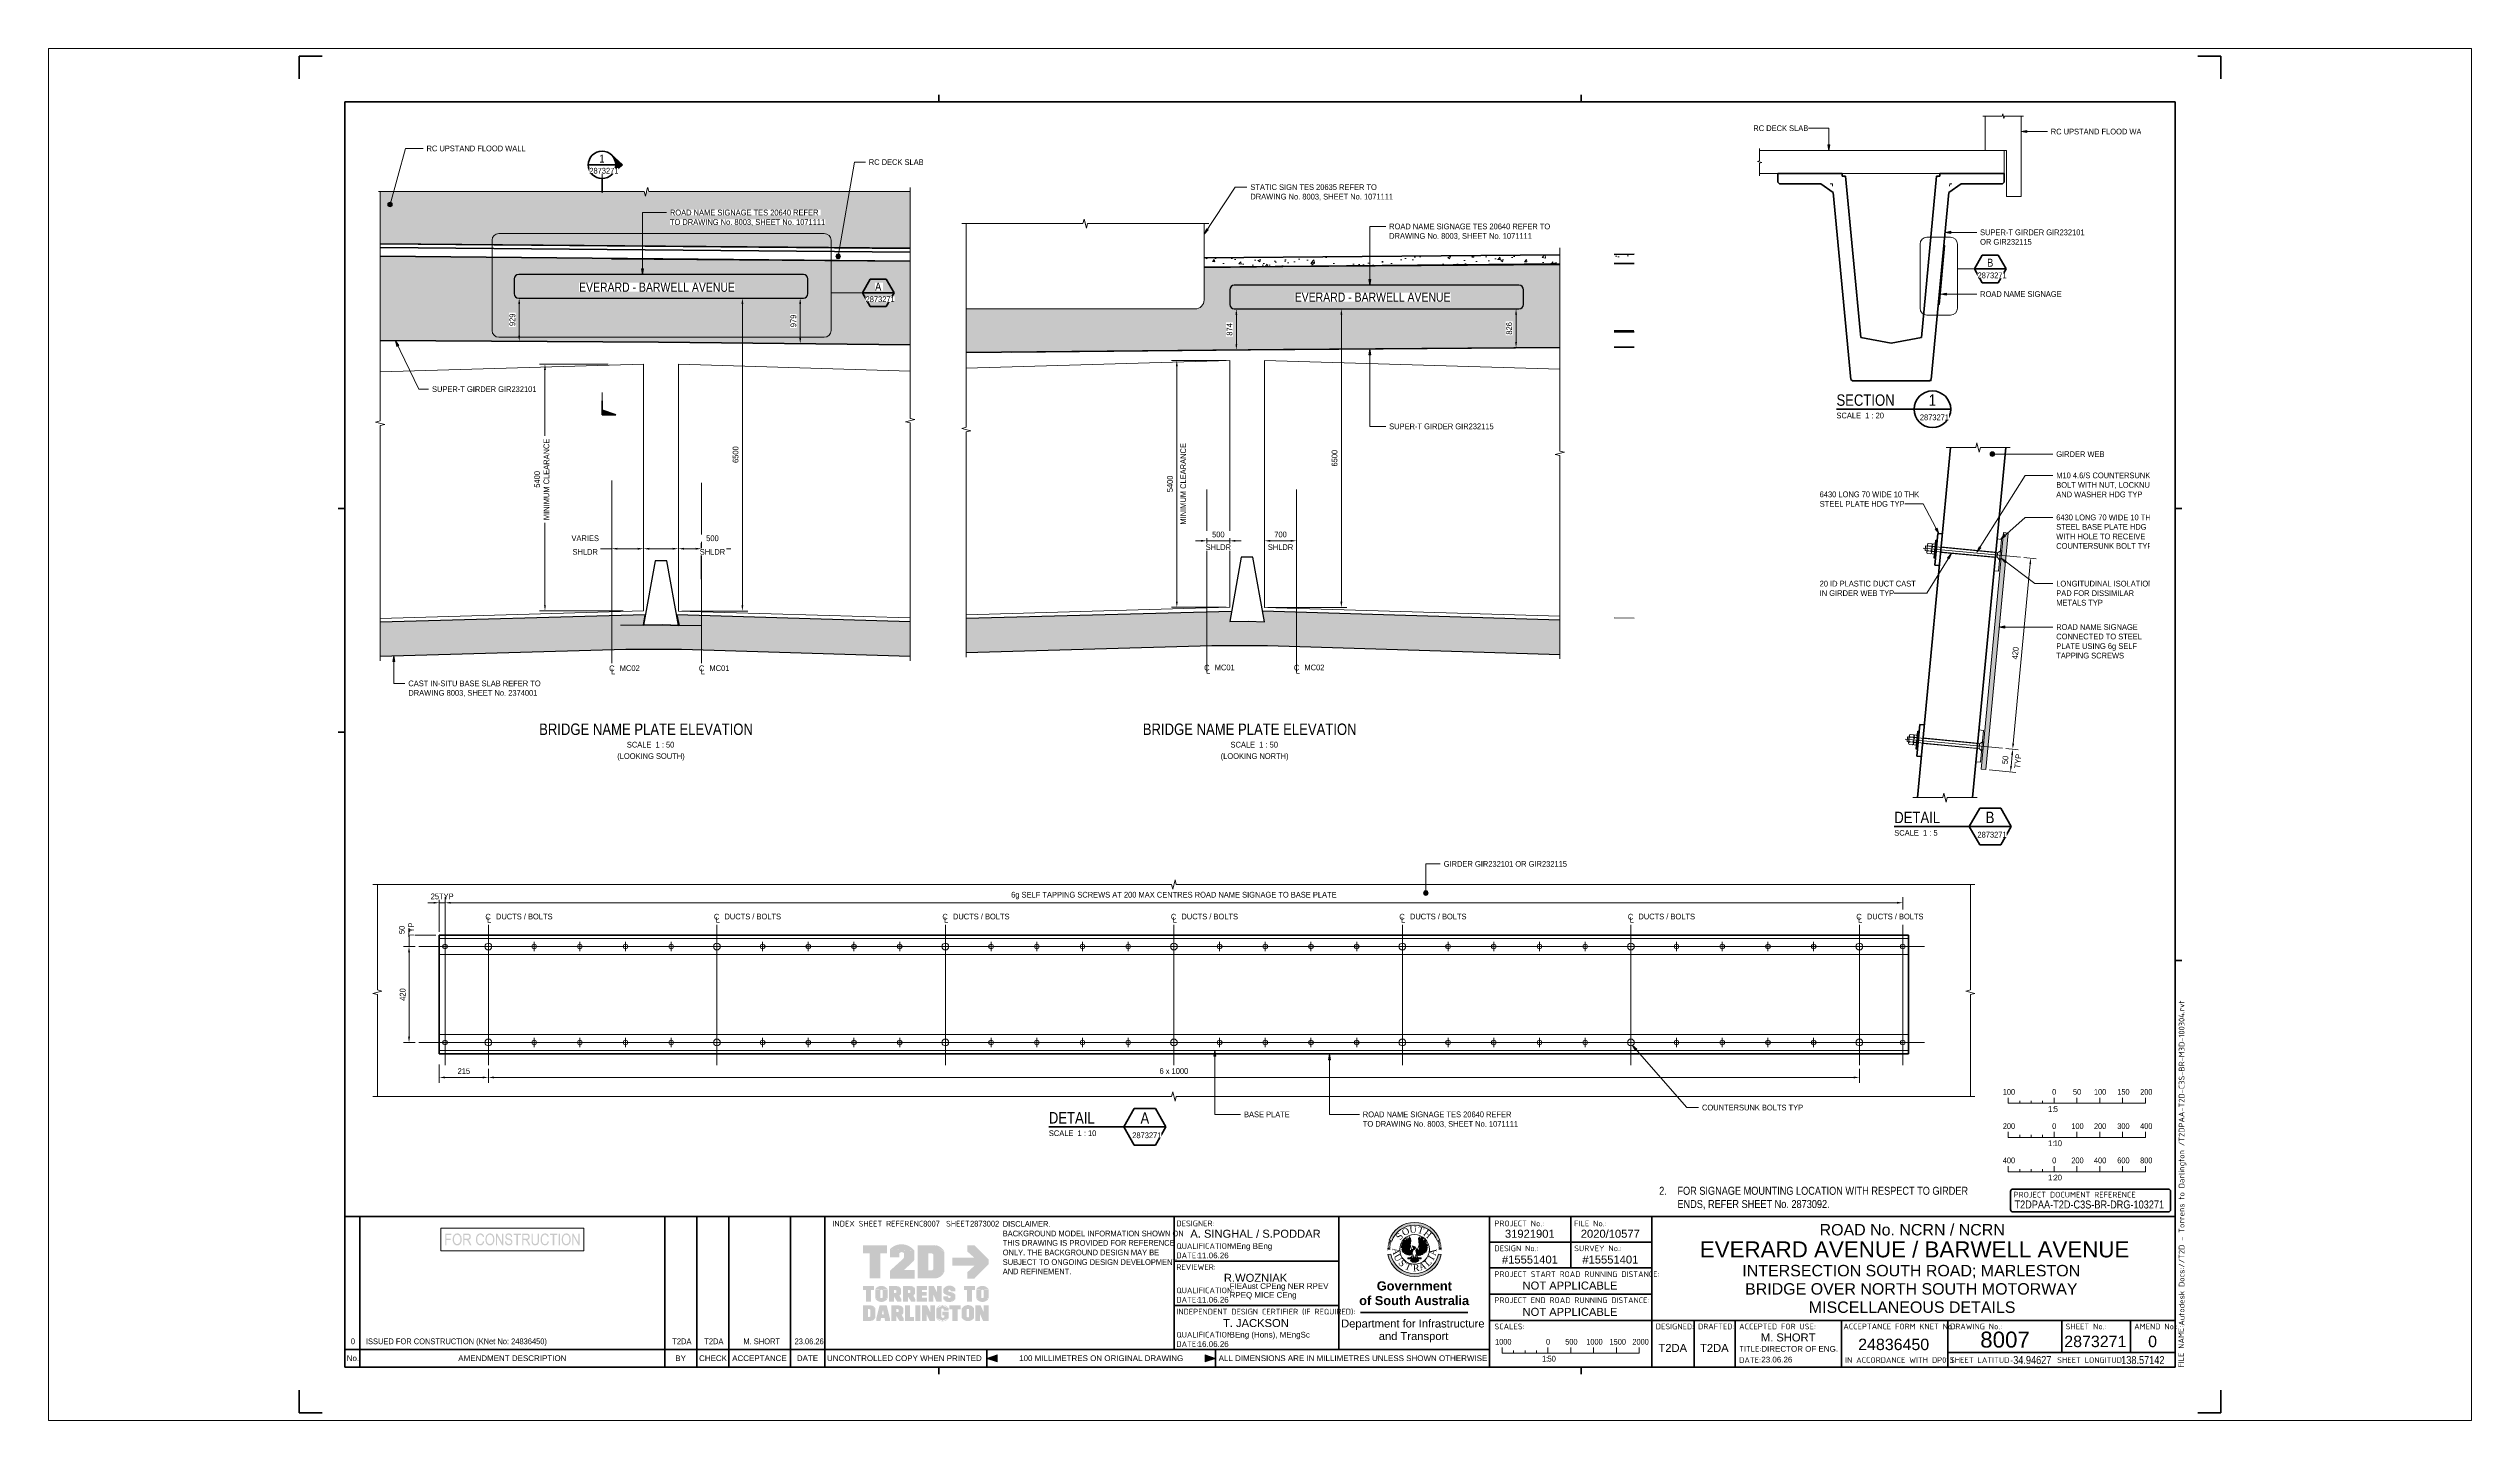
# Paper-space layout 'Layout1' of a CAD drawing. Header units: metres. Extents: x -0.11 to 0.95, y 0 to 0.6.
# The model-space entities are those that its viewports show. They can reach past a viewport. Long polylines and large blocks are cut down to what shows.
import ezdxf

# ---------------------------------------------------------------- set-up
doc = ezdxf.new("R2010")
doc.units = ezdxf.units.M
for name, pattern in [('Control Line', [0.02, 0.0125, -0.0025, 0.0025, -0.0025]), ('Dot_Section Line', [0.02, 0, -0.02]), ('JacobsCenter', [0.015, 0.009, -0.0015, 0.003, -0.0015]), ('JacobsDash', [0.0045, 0.003, -0.0015])]:
    doc.linetypes.add(name, pattern=pattern)
doc.layers.get('Defpoints').update_dxf_attribs({"color": 41})
for name, color, linetype, lineweight in [('A-ANNO-DIMS', 7, 'Continuous', 9), ('A-ANNO-NOTE', 7, 'Continuous', 9), ('A-ANNO-NOTE-STAMP', 10, 'Continuous', 18), ('A-ANNO-SYMB', 7, 'Continuous', 9), ('A-DETL', 7, 'Continuous', 13), ('A-DETL-GENF', 7, 'Continuous', 9), ('A-FLOR', 7, 'Continuous', 50), ('A-FLOR-PATT', 7, 'Continuous', 50), ('G-ANNO-TEXT', 7, 'Continuous', 9), ('G-ANNO-TTLB', 7, 'Continuous', 9), ('G-IMPT', 7, 'Continuous', 13), ('S-BEAM', 7, 'Continuous', 50)]:
    doc.layers.add(name, color=color, linetype=linetype, lineweight=lineweight)
doc.layers.add('G-ANNO-NPLT', color=191, linetype='Continuous', plot=False)
doc.layers.add('G-ANNO-SYMB', color=7, linetype='Continuous', lineweight=35, true_color=0x0080ff)
doc.layers.get('G-ANNO-NPLT').freeze()
doc.styles.add('Arial', font='arial.ttf', dxfattribs={"height": 0.0025})
doc.styles.add('Arial Narrow', font='ARIALN.TTF', dxfattribs={"height": 0.0035})
doc.styles.add('Arial Narrow_1', font='ARIALN.TTF', dxfattribs={"height": 0.005})
doc.styles.add('Arial Narrow_10', font='ARIALN.TTF', dxfattribs={"width": 0.9, "height": 0.0025})
doc.styles.add('Arial Narrow_2', font='ARIALN.TTF', dxfattribs={"height": 0.07})
doc.styles.add('Arial Narrow_3', font='ARIALN.TTF', dxfattribs={"height": 0.05})
doc.styles.add('Arial Narrow_4', font='ARIALN.TTF', dxfattribs={"height": 0.0125})
doc.styles.add('Arial Narrow_5', font='ARIALN.TTF', dxfattribs={"height": 0.125})
doc.styles.add('Arial Narrow_6', font='ARIALN.TTF', dxfattribs={"height": 0.2})
doc.styles.add('Arial Narrow_7', font='ARIALN.TTF', dxfattribs={"height": 0.175})
doc.styles.add('Arial Narrow_8', font='ARIALN.TTF', dxfattribs={"height": 0.025})
doc.styles.add('Arial Narrow_9', font='ARIALN.TTF', dxfattribs={"height": 0.0025})
doc.styles.add('Arial_1', font='arial.ttf', dxfattribs={"height": 0.0035})
doc.styles.add('Arial_2', font='arial.ttf', dxfattribs={"height": 0.005})
doc.styles.add('Arial_3', font='arial.ttf', dxfattribs={"height": 0.007})
doc.styles.add('Arial_B', font='arialbd.ttf', dxfattribs={"height": 0.004})
doc.styles.add('ISOCPEUR', font='isocpeur.ttf', dxfattribs={"height": 0.0025})
doc.styles.add('Times New Roman', font='times.ttf', dxfattribs={"height": 0.008001})
doc.dimstyles.new('Dimension_Standard_O__mm_', dxfattribs={"dimscale": 0.3048, "dimtxt": 0.012793, "dimasz": 0.04101, "dimexe": 0.03937, "dimexo": 0.024606, "dimgap": 0.024606, "dimtad": 1, "dimdec": 0, "dimlfac": 1000, "dimzin": 0, "dimdsep": 46, "dimtxsty": 'Arial Narrow_4', "dimsah": 1, "dimcen": 0.09, "dimaunit": 1, "dimadec": 4, "dimazin": 0, "dimtfac": 1, "dimtdec": 4, "dimtix": 1, "dimtmove": 0, "dimatfit": 3, "dimfxl": 1, "dimtvp": 1, "dimtfill": 1, "dimtolj": 1, "dimtzin": 0, "dimlwd": 18, "dimlwe": 18, "dimarcsym": 2})
doc.dimstyles.new('Dimension_Standard_O__mm__1', dxfattribs={"dimscale": 0.3048, "dimtxt": 0.127929, "dimasz": 0.410105, "dimexe": 0.393701, "dimexo": 0.246063, "dimgap": 0.246063, "dimtad": 1, "dimdec": 0, "dimlfac": 1000, "dimzin": 0, "dimdsep": 46, "dimtxsty": 'Arial Narrow_5', "dimsah": 1, "dimcen": 0.09, "dimaunit": 1, "dimadec": 4, "dimazin": 0, "dimtfac": 1, "dimtdec": 4, "dimtix": 1, "dimtmove": 2, "dimatfit": 3, "dimfxl": 1, "dimtvp": 1, "dimtfill": 1, "dimtolj": 1, "dimtzin": 0, "dimlwd": 18, "dimlwe": 18, "dimarcsym": 2})
doc.dimstyles.new('Dimension_Standard_O__mm__2', dxfattribs={"dimscale": 0.3048, "dimtxt": 0.127929, "dimasz": 0.410105, "dimexe": 0.393701, "dimexo": 0.246063, "dimgap": 0.246063, "dimtad": 1, "dimdec": 0, "dimlfac": 1000, "dimzin": 0, "dimdsep": 46, "dimtxsty": 'Arial Narrow_5', "dimsah": 1, "dimcen": 0.09, "dimaunit": 1, "dimadec": 4, "dimazin": 0, "dimtfac": 1, "dimtdec": 4, "dimtix": 1, "dimtmove": 0, "dimatfit": 3, "dimfxl": 1, "dimtvp": 1, "dimtfill": 1, "dimtolj": 1, "dimtzin": 0, "dimlwd": 18, "dimlwe": 18, "dimarcsym": 2})
doc.dimstyles.new('Dimension_Standard_O__mm__3', dxfattribs={"dimscale": 0.3048, "dimtxt": 0.025586, "dimasz": 0.082021, "dimexe": 0.07874, "dimexo": 0.049213, "dimgap": 0.049213, "dimtad": 1, "dimdec": 0, "dimlfac": 1000, "dimzin": 0, "dimdsep": 46, "dimtxsty": 'Arial Narrow_8', "dimsah": 1, "dimcen": 0.09, "dimaunit": 1, "dimadec": 4, "dimazin": 0, "dimtfac": 1, "dimtdec": 4, "dimtix": 1, "dimtmove": 0, "dimatfit": 3, "dimfxl": 1, "dimtvp": 1, "dimtfill": 1, "dimtolj": 1, "dimtzin": 0, "dimlwd": 18, "dimlwe": 18, "dimarcsym": 2})
doc.dimstyles.new('Dimension_Standard_O__mm__4', dxfattribs={"dimscale": 0.3048, "dimtxt": 0.025586, "dimasz": 0.082021, "dimexe": 0.07874, "dimexo": 0.049213, "dimgap": 0.049213, "dimtad": 1, "dimdec": 0, "dimlfac": 1000, "dimzin": 0, "dimdsep": 46, "dimtxsty": 'Arial Narrow_8', "dimsah": 1, "dimcen": 0.09, "dimaunit": 1, "dimadec": 4, "dimazin": 0, "dimtfac": 1, "dimtdec": 4, "dimtix": 1, "dimtmove": 2, "dimatfit": 3, "dimfxl": 1, "dimtvp": 1, "dimtfill": 1, "dimtolj": 1, "dimtzin": 0, "dimlwd": 18, "dimlwe": 18, "dimarcsym": 2})

# ---------------------------------------------------------------- blocks, each defined once
blk = doc.blocks.new('T2DPAA-T2D-PWA-DE-XRF-000001 - Drawing3_dwg-8554483-MISCELLANEOUS DETAILS')
at = {"layer": 'G-IMPT'}
h = blk.add_hatch(color=256, dxfattribs=at)
edge = h.paths.add_edge_path()
edge.add_line((0.1549, 0.1015), (0.1515, 0.1021))
edge.add_arc((0.1226, 0.1077), 0.0295, 190.997, 349.003, ccw=False)
edge.add_line((0.0937, 0.1021), (0.0903, 0.1015))
edge.add_arc((0.1226, 0.1077), 0.0329, 190.997, 349.003)
edge = h.paths.add_edge_path()
edge.add_arc((0.1226, 0.1077), 0.0329, 20.0475, 159.9525, ccw=False)
edge.add_line((0.1535, 0.119), (0.1503, 0.1178))
edge.add_arc((0.1226, 0.1077), 0.0295, 20.0475, 159.9525)
edge.add_line((0.0949, 0.1178), (0.0917, 0.119))
h = blk.add_hatch(color=256, dxfattribs=at)
edge = h.paths.add_edge_path()
edge.add_arc((0.1226, 0.1077), 0.0329, 161.3902, 162.9856, ccw=False)
edge.add_line((0.0915, 0.1183), (0.0914, 0.1182))
edge.add_line((0.0915, 0.1183), (0.0947, 0.1172))
edge.add_line((0.0947, 0.1171), (0.0947, 0.1172))
edge.add_arc((0.1226, 0.1077), 0.0295, 161.3902, 162.9856)
edge.add_line((0.0944, 0.1163), (0.0911, 0.1174))
h = blk.add_hatch(color=256, dxfattribs=at)
edge = h.paths.add_edge_path()
edge.add_line((0.1206, 0.1074), (0.1207, 0.1074))
edge.add_line((0.1207, 0.1074), (0.1206, 0.1074))
edge = h.paths.add_edge_path()
edge.add_line((0.1166, 0.11), (0.1166, 0.1074))
edge.add_line((0.1166, 0.1074), (0.1183, 0.1065))
edge.add_line((0.1183, 0.1065), (0.119, 0.1076))
edge.add_line((0.119, 0.1076), (0.1204, 0.1079))
edge.add_line((0.1204, 0.1079), (0.1207, 0.1074))
edge.add_line((0.1207, 0.1074), (0.1211, 0.1067))
edge.add_line((0.1211, 0.1067), (0.1187, 0.1008))
edge.add_line((0.1187, 0.1008), (0.1178, 0.1012))
edge.add_line((0.1178, 0.1012), (0.1166, 0.1008))
edge.add_line((0.1166, 0.1008), (0.1161, 0.1012))
edge.add_line((0.1161, 0.1012), (0.1147, 0.101))
edge.add_line((0.1147, 0.101), (0.1143, 0.1017))
edge.add_line((0.1143, 0.1017), (0.1131, 0.1012))
edge.add_line((0.1131, 0.1012), (0.1128, 0.1022))
edge.add_line((0.1128, 0.1022), (0.1119, 0.1019))
edge.add_line((0.1119, 0.1019), (0.1119, 0.1029))
edge.add_line((0.1119, 0.1029), (0.1105, 0.1027))
edge.add_line((0.1105, 0.1027), (0.1107, 0.1043))
edge.add_line((0.1107, 0.1043), (0.1091, 0.1041))
edge.add_line((0.1091, 0.1041), (0.1095, 0.1057))
edge.add_line((0.1095, 0.1057), (0.1077, 0.106))
edge.add_line((0.1077, 0.106), (0.1081, 0.1069))
edge.add_line((0.1081, 0.1069), (0.1072, 0.1074))
edge.add_line((0.1072, 0.1074), (0.1081, 0.1091))
edge.add_line((0.1081, 0.1091), (0.1069, 0.11))
edge.add_line((0.1069, 0.11), (0.1081, 0.1112))
edge.add_line((0.1081, 0.1112), (0.1069, 0.1122))
edge.add_line((0.1069, 0.1122), (0.1085, 0.113))
edge.add_line((0.1085, 0.113), (0.1072, 0.1143))
edge.add_line((0.1072, 0.1143), (0.1095, 0.1145))
edge.add_line((0.1095, 0.1145), (0.1081, 0.116))
edge.add_line((0.1081, 0.116), (0.1105, 0.116))
edge.add_line((0.1105, 0.116), (0.1088, 0.1179))
edge.add_line((0.1088, 0.1179), (0.1119, 0.1163))
edge.add_line((0.1119, 0.1163), (0.1105, 0.1193))
edge.add_line((0.1105, 0.1193), (0.1138, 0.1172))
edge.add_line((0.1138, 0.1172), (0.1121, 0.121))
edge.add_line((0.1121, 0.121), (0.1147, 0.1181))
edge.add_line((0.1147, 0.1181), (0.1143, 0.1224))
edge.add_line((0.1143, 0.1224), (0.1159, 0.1188))
edge.add_line((0.1159, 0.1188), (0.1166, 0.1236))
edge.add_line((0.1166, 0.1236), (0.1171, 0.1207))
edge.add_line((0.1171, 0.1207), (0.1178, 0.1214))
edge.add_line((0.1178, 0.1214), (0.118, 0.1179))
edge.add_line((0.118, 0.1179), (0.1171, 0.1131))
edge.add_line((0.1171, 0.1131), (0.1178, 0.111))
edge.add_line((0.1178, 0.111), (0.1166, 0.11))
for points in [[(0.1105, 0.1193), (0.1088, 0.1179), (0.1119, 0.1163)], [(0.1369, 0.1093), (0.1385, 0.1081), (0.1367, 0.1074), (0.1376, 0.106), (0.1357, 0.106), (0.1367, 0.1043), (0.1348, 0.1043), (0.1348, 0.1031), (0.1336, 0.1034), (0.1331, 0.1022), (0.1322, 0.1024), (0.1317, 0.1015), (0.1305, 0.1017), (0.1301, 0.101), (0.1296, 0.1015), (0.1291, 0.1005), (0.1286, 0.1008), (0.1277, 0.1003), (0.1275, 0.101), (0.1268, 0.1003), (0.1251, 0.1029), (0.1242, 0.1065), (0.1246, 0.1076), (0.1263, 0.1076), (0.127, 0.1067), (0.1284, 0.1072), (0.1291, 0.11), (0.1275, 0.1112), (0.1282, 0.1133), (0.1275, 0.1219), (0.1284, 0.121), (0.1289, 0.1236), (0.1294, 0.1193), (0.1312, 0.1226), (0.1305, 0.1191), (0.1331, 0.1212), (0.1317, 0.1179), (0.1348, 0.1195), (0.1324, 0.116), (0.1364, 0.1179), (0.1341, 0.1155), (0.1371, 0.116), (0.1355, 0.1143), (0.1381, 0.1141), (0.1364, 0.1131), (0.1383, 0.1124), (0.1367, 0.1114), (0.1385, 0.11)], [(0.1312, 0.1226), (0.1331, 0.1212), (0.1305, 0.1191)], [(0.1348, 0.1195), (0.1364, 0.1179), (0.1324, 0.116)], [(0.1069, 0.1122), (0.1069, 0.11), (0.1081, 0.1112)], [(0.1081, 0.116), (0.1072, 0.1143), (0.1095, 0.1145)], [(0.1077, 0.106), (0.1091, 0.1041), (0.1095, 0.1057)], [(0.1105, 0.1027), (0.1119, 0.1019), (0.1119, 0.1029)], [(0.1225, 0.0967), (0.1233, 0.0985), (0.1277, 0.0943), (0.1263, 0.0929), (0.1237, 0.092), (0.1202, 0.0924), (0.1176, 0.0943), (0.1218, 0.0984)], [(0.1291, 0.1005), (0.1301, 0.101), (0.1296, 0.1015)], [(0.1317, 0.1015), (0.1331, 0.1022), (0.1322, 0.1024)], [(0.1383, 0.1124), (0.1381, 0.1141), (0.1364, 0.1131)]]:
    blk.add_hatch(color=256, dxfattribs=at).paths.add_polyline_path(points)
h = blk.add_hatch(color=256, dxfattribs=at)
edge = h.paths.add_edge_path()
edge.add_line((0.154, 0.1174), (0.1508, 0.1163))
edge.add_arc((0.1226, 0.1077), 0.0295, 17.0144, 18.6098)
edge.add_line((0.1505, 0.1172), (0.1505, 0.1171))
edge.add_line((0.1505, 0.1172), (0.1537, 0.1183))
edge.add_line((0.1538, 0.1182), (0.1537, 0.1183))
edge.add_arc((0.1226, 0.1077), 0.0329, 17.0144, 18.6098, ccw=False)
h = blk.add_hatch(color=256, dxfattribs=at)
edge = h.paths.add_edge_path()
edge.add_line((0.0931, 0.1083), (0.0897, 0.1083))
edge.add_arc((0.1226, 0.1077), 0.0329, 177.3415, 178.9368, ccw=False)
edge.add_line((0.0897, 0.1094), (0.0897, 0.1093))
edge.add_line((0.0897, 0.1094), (0.0932, 0.1092))
edge.add_line((0.0932, 0.1091), (0.0932, 0.1092))
edge.add_arc((0.1226, 0.1077), 0.0295, 177.3415, 178.9368)
h = blk.add_hatch(color=256, dxfattribs=at)
edge = h.paths.add_edge_path()
edge.add_line((0.0931, 0.1069), (0.0897, 0.1068))
edge.add_arc((0.1226, 0.1077), 0.0329, 180, 181.5953, ccw=False)
edge.add_line((0.0897, 0.1078), (0.0897, 0.1077))
edge.add_line((0.0897, 0.1078), (0.0931, 0.1078))
edge.add_line((0.0931, 0.1077), (0.0931, 0.1078))
edge.add_arc((0.1226, 0.1077), 0.0295, 180, 181.5953)
h = blk.add_hatch(color=256, dxfattribs=at)
edge = h.paths.add_edge_path()
edge.add_arc((0.1226, 0.1077), 0.0329, 174.6829, 176.2783, ccw=False)
edge.add_line((0.0899, 0.1109), (0.0898, 0.1108))
edge.add_line((0.0899, 0.1109), (0.0933, 0.1106))
edge.add_line((0.0933, 0.1105), (0.0933, 0.1106))
edge.add_arc((0.1226, 0.1077), 0.0295, 174.6829, 176.2783)
edge.add_line((0.0932, 0.1096), (0.0898, 0.1099))
h = blk.add_hatch(color=256, dxfattribs=at)
edge = h.paths.add_edge_path()
edge.add_arc((0.1226, 0.1077), 0.0329, 172.0244, 173.6197, ccw=False)
edge.add_line((0.09, 0.1124), (0.09, 0.1123))
edge.add_line((0.09, 0.1124), (0.0934, 0.1119))
edge.add_line((0.0934, 0.1118), (0.0934, 0.1119))
edge.add_arc((0.1226, 0.1077), 0.0295, 172.0244, 173.6197)
edge.add_line((0.0933, 0.111), (0.0899, 0.1114))
h = blk.add_hatch(color=256, dxfattribs=at)
edge = h.paths.add_edge_path()
edge.add_arc((0.1226, 0.1077), 0.0329, 169.3658, 170.9612, ccw=False)
edge.add_line((0.0903, 0.1139), (0.0903, 0.1138))
edge.add_line((0.0903, 0.1139), (0.0937, 0.1133))
edge.add_line((0.0936, 0.1132), (0.0937, 0.1133))
edge.add_arc((0.1226, 0.1077), 0.0295, 169.3658, 170.9612)
edge.add_line((0.0935, 0.1124), (0.0901, 0.1129))
h = blk.add_hatch(color=256, dxfattribs=at)
edge = h.paths.add_edge_path()
edge.add_arc((0.1226, 0.1077), 0.0329, 166.7073, 168.3026, ccw=False)
edge.add_line((0.0906, 0.1154), (0.0906, 0.1153))
edge.add_line((0.0906, 0.1154), (0.0939, 0.1146))
edge.add_line((0.0939, 0.1145), (0.0939, 0.1146))
edge.add_arc((0.1226, 0.1077), 0.0295, 166.7073, 168.3026)
edge.add_line((0.0937, 0.1137), (0.0904, 0.1144))
h = blk.add_hatch(color=256, dxfattribs=at)
edge = h.paths.add_edge_path()
edge.add_line((0.0941, 0.115), (0.0907, 0.1159))
edge.add_arc((0.1226, 0.1077), 0.0329, 164.0488, 165.6441, ccw=False)
edge.add_line((0.091, 0.1169), (0.091, 0.1168))
edge.add_line((0.091, 0.1169), (0.0943, 0.1159))
edge.add_line((0.0943, 0.1158), (0.0943, 0.1159))
edge.add_arc((0.1226, 0.1077), 0.0295, 164.0488, 165.6441)
h = blk.add_hatch(color=256, dxfattribs=at)
edge = h.paths.add_edge_path()
edge.add_line((0.1232, 0.1095), (0.1225, 0.1076))
edge.add_line((0.1225, 0.1076), (0.1207, 0.1074))
edge.add_line((0.1207, 0.1074), (0.1207, 0.1074))
edge.add_line((0.1207, 0.1074), (0.1216, 0.1086))
edge.add_line((0.1216, 0.1086), (0.1197, 0.1119))
edge.add_line((0.1197, 0.1119), (0.1232, 0.1107))
edge.add_line((0.1232, 0.1107), (0.1239, 0.1098))
edge.add_line((0.1239, 0.1098), (0.1232, 0.1095))
h = blk.add_hatch(color=256, dxfattribs=at)
edge = h.paths.add_edge_path()
edge.add_arc((0.1226, 0.1077), 0.0295, 14.3559, 15.9512)
edge.add_line((0.1509, 0.1159), (0.1509, 0.1158))
edge.add_line((0.1509, 0.1159), (0.1542, 0.1169))
edge.add_line((0.1542, 0.1168), (0.1542, 0.1169))
edge.add_arc((0.1226, 0.1077), 0.0329, 14.3559, 15.9512, ccw=False)
edge.add_line((0.1545, 0.1159), (0.1511, 0.115))
h = blk.add_hatch(color=256, dxfattribs=at)
edge = h.paths.add_edge_path()
edge.add_line((0.1548, 0.1144), (0.1514, 0.1137))
edge.add_arc((0.1226, 0.1077), 0.0295, 11.6974, 13.2927)
edge.add_line((0.1512, 0.1146), (0.1513, 0.1145))
edge.add_line((0.1512, 0.1146), (0.1546, 0.1154))
edge.add_line((0.1546, 0.1153), (0.1546, 0.1154))
edge.add_arc((0.1226, 0.1077), 0.0329, 11.6974, 13.2927, ccw=False)
h = blk.add_hatch(color=256, dxfattribs=at)
edge = h.paths.add_edge_path()
edge.add_arc((0.1226, 0.1077), 0.0295, 9.0388, 10.6342)
edge.add_line((0.1515, 0.1133), (0.1515, 0.1132))
edge.add_line((0.1515, 0.1133), (0.1549, 0.1139))
edge.add_line((0.1549, 0.1138), (0.1549, 0.1139))
edge.add_arc((0.1226, 0.1077), 0.0329, 9.0388, 10.6342, ccw=False)
edge.add_line((0.1551, 0.1129), (0.1517, 0.1124))
h = blk.add_hatch(color=256, dxfattribs=at)
edge = h.paths.add_edge_path()
edge.add_arc((0.1226, 0.1077), 0.0295, 6.3803, 7.9756)
edge.add_line((0.1518, 0.1119), (0.1518, 0.1118))
edge.add_line((0.1518, 0.1119), (0.1552, 0.1124))
edge.add_line((0.1552, 0.1123), (0.1552, 0.1124))
edge.add_arc((0.1226, 0.1077), 0.0329, 6.3803, 7.9756, ccw=False)
edge.add_line((0.1553, 0.1114), (0.1519, 0.111))
h = blk.add_hatch(color=256, dxfattribs=at)
edge = h.paths.add_edge_path()
edge.add_line((0.1554, 0.1099), (0.152, 0.1096))
edge.add_arc((0.1226, 0.1077), 0.0295, 3.7217, 5.3171)
edge.add_line((0.1519, 0.1106), (0.1519, 0.1105))
edge.add_line((0.1519, 0.1106), (0.1553, 0.1109))
edge.add_line((0.1553, 0.1108), (0.1553, 0.1109))
edge.add_arc((0.1226, 0.1077), 0.0329, 3.7217, 5.3171, ccw=False)
h = blk.add_hatch(color=256, dxfattribs=at)
edge = h.paths.add_edge_path()
edge.add_line((0.1555, 0.1083), (0.1521, 0.1083))
edge.add_arc((0.1226, 0.1077), 0.0295, 1.0632, 2.6585)
edge.add_line((0.152, 0.1092), (0.152, 0.1091))
edge.add_line((0.152, 0.1092), (0.1554, 0.1094))
edge.add_line((0.1555, 0.1093), (0.1554, 0.1094))
edge.add_arc((0.1226, 0.1077), 0.0329, 1.0632, 2.6585, ccw=False)
h = blk.add_hatch(color=256, dxfattribs=at)
edge = h.paths.add_edge_path()
edge.add_line((0.1555, 0.1068), (0.152, 0.1069))
edge.add_arc((0.1226, 0.1077), 0.0295, 358.4047, 360)
edge.add_line((0.1521, 0.1078), (0.1521, 0.1077))
edge.add_line((0.1521, 0.1078), (0.1555, 0.1078))
edge.add_line((0.1555, 0.1077), (0.1555, 0.1078))
edge.add_arc((0.1226, 0.1077), 0.0329, 358.4047, 360, ccw=False)
for p, q in [((0.0917, 0.119), (0.0949, 0.1178)), ((0.1105, 0.1193), (0.1088, 0.1179)), ((0.1088, 0.1179), (0.1119, 0.1163)), ((0.1119, 0.1163), (0.1105, 0.1193)), ((0.1305, 0.1191), (0.1312, 0.1226)), ((0.1331, 0.1212), (0.1305, 0.1191)), ((0.1312, 0.1226), (0.1331, 0.1212)), ((0.1324, 0.116), (0.1348, 0.1195)), ((0.1364, 0.1179), (0.1324, 0.116)), ((0.1348, 0.1195), (0.1364, 0.1179)), ((0.1503, 0.1178), (0.1535, 0.119)), ((0.0903, 0.1015), (0.0937, 0.1021)), ((0.1069, 0.1122), (0.1069, 0.11)), ((0.1081, 0.1112), (0.1069, 0.1122)), ((0.1069, 0.11), (0.1081, 0.1112)), ((0.1081, 0.116), (0.1072, 0.1143)), ((0.1072, 0.1143), (0.1095, 0.1145)), ((0.1077, 0.106), (0.1091, 0.1041)), ((0.1095, 0.1057), (0.1077, 0.106)), ((0.1095, 0.1145), (0.1081, 0.116)), ((0.1091, 0.1041), (0.1095, 0.1057)), ((0.1119, 0.1029), (0.1105, 0.1027)), ((0.1105, 0.1027), (0.1119, 0.1019)), ((0.1119, 0.1019), (0.1119, 0.1029)), ((0.115, 0.0967), (0.1197, 0.0967)), ((0.1211, 0.1003), (0.1173, 0.0974)), ((0.1244, 0.1003), (0.1272, 0.0974)), ((0.1256, 0.0967), (0.1308, 0.0967)), ((0.1296, 0.1015), (0.1291, 0.1005)), ((0.1291, 0.1005), (0.1301, 0.101)), ((0.1301, 0.101), (0.1296, 0.1015)), ((0.1322, 0.1024), (0.1317, 0.1015)), ((0.1317, 0.1015), (0.1331, 0.1022)), ((0.1331, 0.1022), (0.1322, 0.1024)), ((0.1381, 0.1141), (0.1364, 0.1131)), ((0.1364, 0.1131), (0.1383, 0.1124)), ((0.1383, 0.1124), (0.1381, 0.1141)), ((0.1515, 0.1021), (0.1549, 0.1015))]:
    blk.add_line(p, q, dxfattribs=at)
at = {"layer": 'G-IMPT', "flags": 128}
for points in [[(0.1085, 0.113), (0.1072, 0.1143), (0.1095, 0.1145), (0.1081, 0.116), (0.1105, 0.116), (0.1088, 0.1179), (0.1119, 0.1163), (0.1105, 0.1193), (0.1138, 0.1172), (0.1121, 0.121), (0.1147, 0.1181), (0.1143, 0.1224), (0.1159, 0.1188), (0.1166, 0.1236), (0.1171, 0.1207), (0.1178, 0.1214), (0.118, 0.1179), (0.1171, 0.1131), (0.119, 0.1076), (0.1204, 0.1079), (0.1211, 0.1067), (0.1187, 0.1008), (0.1178, 0.1012), (0.1166, 0.1008), (0.1161, 0.1012), (0.1147, 0.101), (0.1143, 0.1017), (0.1131, 0.1012), (0.1128, 0.1022), (0.1119, 0.1019), (0.1119, 0.1029), (0.1105, 0.1027), (0.1107, 0.1043), (0.1091, 0.1041), (0.1095, 0.1057), (0.1077, 0.106), (0.1081, 0.1069), (0.1072, 0.1074), (0.1081, 0.1091), (0.1069, 0.11), (0.1081, 0.1112), (0.1069, 0.1122), (0.1087, 0.1131)], [(0.1199, 0.1031), (0.1225, 0.0967), (0.1251, 0.1029), (0.1242, 0.1065), (0.1246, 0.1076), (0.1263, 0.1076), (0.1282, 0.1133), (0.1275, 0.1219), (0.1284, 0.121), (0.1289, 0.1236), (0.1294, 0.1193), (0.1312, 0.1226), (0.1305, 0.1191), (0.1331, 0.1212), (0.1317, 0.1179), (0.1348, 0.1195), (0.1324, 0.116), (0.1364, 0.1179), (0.1341, 0.1155), (0.1371, 0.116), (0.1355, 0.1143), (0.1381, 0.1141), (0.1364, 0.1131), (0.1383, 0.1124), (0.1367, 0.1114), (0.1385, 0.11), (0.1369, 0.1093), (0.1385, 0.1081), (0.1367, 0.1074), (0.1376, 0.106), (0.1357, 0.106), (0.1367, 0.1043), (0.1348, 0.1043), (0.1348, 0.1031), (0.1336, 0.1034), (0.1331, 0.1022), (0.1322, 0.1024), (0.1317, 0.1015), (0.1305, 0.1017), (0.1301, 0.101), (0.1296, 0.1015), (0.1291, 0.1005), (0.1286, 0.1008), (0.1277, 0.1003), (0.1275, 0.101), (0.1268, 0.1003), (0.1251, 0.1029)], [(0.1206, 0.0974), (0.1145, 0.0974), (0.1145, 0.0962), (0.1194, 0.0962)], [(0.119, 0.1076), (0.1183, 0.1065), (0.1166, 0.1074), (0.1166, 0.11), (0.1178, 0.111)], [(0.1218, 0.0984), (0.1176, 0.0943), (0.1202, 0.0924), (0.1237, 0.092), (0.1263, 0.0929), (0.1277, 0.0943), (0.1233, 0.0985)], [(0.1239, 0.1098), (0.1244, 0.1091), (0.1246, 0.1076)], [(0.1246, 0.0974), (0.1308, 0.0974), (0.1308, 0.0962), (0.126, 0.0962)], [(0.1263, 0.1076), (0.127, 0.1067), (0.1284, 0.1072), (0.1291, 0.11), (0.1275, 0.1112)]]:
    blk.add_lwpolyline(points, dxfattribs=at)
blk.add_lwpolyline([(0.1206, 0.1074), (0.1216, 0.1086), (0.1197, 0.1119), (0.1232, 0.1107), (0.1239, 0.1098), (0.1232, 0.1095), (0.1225, 0.1076)], close=True, dxfattribs=at)
at = {"layer": 'G-IMPT'}
blk.add_circle((0.1226, 0.1077), 0.018, dxfattribs=at)
for radius, start, end in [(0.0329, 20.0475, 159.9525), (0.0295, 20.0475, 159.9525), (0.0329, 190.997, 349.003), (0.0295, 190.997, 349.003)]:
    blk.add_arc((0.1226, 0.1077), radius, start, end, dxfattribs=at)
at = {"layer": 'G-IMPT', "lineweight": 9, "char_height": 0.008, "attachment_point": 2, "line_spacing_factor": 1.029793, "style": 'Times New Roman'}
for s, insert, width, rotation in [('S', (0.1012, 0.1263), 0.008041, 49.0663), ('O', (0.1099, 0.133), 0.010353, 26.6943), ('U', (0.1205, 0.136), 0.010353, 4.3222), ('T', (0.1314, 0.1347), 0.008744, 341.9502), ('H', (0.141, 0.1293), 0.010353, 319.5782), ('A', (0.104, 0.106), 0.010353, 279.6978), ('U', (0.1058, 0.0996), 0.010353, 300.15), ('S', (0.1107, 0.0935), 0.008041, 310.3575), ('T', (0.1164, 0.0903), 0.008744, 336.9699), ('R', (0.1244, 0.0893), 0.009549, 3.701), ('A', (0.1307, 0.0909), 0.010353, 21.3382), ('L', (0.1363, 0.0949), 0.008744, 42.375), ('I', (0.1395, 0.0995), 0.004825, 60.5783), ('A', (0.141, 0.1048), 0.010353, 83.64)]:
    blk.add_mtext(s, dxfattribs=dict(at, insert=insert, width=width, rotation=rotation))
blk = doc.blocks.new('T2DPAA-T2D-PWA-DE-XRF-000001 - Standard-9403698-MISCELLANEOUS DETAILS')
at = {"layer": 'G-ANNO-TTLB', "true_color": 0x1d4a5c}
h = blk.add_hatch(color=139, dxfattribs=at)
edge = h.paths.add_edge_path()
edge.add_line((0.2623, 0.0443), (0.2623, 0.0452))
edge.add_arc((0.2616, 0.044), 0.00145, 58.8241, 99.793)
edge.add_line((0.2613, 0.0454), (0.2613, 0.0441))
edge.add_arc((0.2616, 0.0455), 0.00141, 259.7202, 301.6629)
edge = h.paths.add_edge_path()
edge.add_arc((0.2625, 0.0448), 0.00224, 301.808, 330.1086, ccw=False)
edge.add_line((0.2637, 0.0429), (0.2645, 0.0415))
edge.add_line((0.2645, 0.0415), (0.2645, 0.0403))
edge.add_line((0.2645, 0.0403), (0.2627, 0.0403))
edge.add_line((0.2627, 0.0403), (0.2613, 0.0425))
edge.add_line((0.2613, 0.0425), (0.2613, 0.0403))
edge.add_line((0.2613, 0.0403), (0.2591, 0.0403))
edge.add_line((0.2591, 0.0403), (0.2591, 0.0471))
edge.add_line((0.2591, 0.0471), (0.2624, 0.0471))
edge.add_arc((0.2623, 0.0446), 0.00248, 32.8357, 87.7033, ccw=False)
edge.add_line((0.2644, 0.046), (0.2644, 0.0437))
edge = h.paths.add_edge_path()
edge.add_line((0.2674, 0.0527), (0.2674, 0.0537))
edge.add_arc((0.2667, 0.0524), 0.00145, 58.8241, 99.793)
edge.add_line((0.2665, 0.0539), (0.2665, 0.0526))
edge.add_arc((0.2667, 0.0539), 0.00141, 259.7202, 301.6629)
edge = h.paths.add_edge_path()
edge.add_arc((0.2676, 0.0532), 0.00224, 301.808, 330.1086, ccw=False)
edge.add_line((0.2688, 0.0513), (0.2696, 0.0499))
edge.add_line((0.2696, 0.0499), (0.2696, 0.0487))
edge.add_line((0.2696, 0.0487), (0.2678, 0.0487))
edge.add_line((0.2678, 0.0487), (0.2664, 0.051))
edge.add_line((0.2664, 0.051), (0.2664, 0.0487))
edge.add_line((0.2664, 0.0487), (0.2642, 0.0487))
edge.add_line((0.2642, 0.0487), (0.2642, 0.0555))
edge.add_line((0.2642, 0.0555), (0.2676, 0.0555))
edge.add_arc((0.2675, 0.0531), 0.00248, 32.8357, 87.7033, ccw=False)
edge.add_line((0.2695, 0.0544), (0.2695, 0.0521))
edge = h.paths.add_edge_path()
edge.add_line((0.2499, 0.0422), (0.2499, 0.0452))
edge.add_arc((0.2491, 0.0441), 0.00138, 56.3448, 98.7814)
edge.add_line((0.2489, 0.0454), (0.2489, 0.0419))
edge.add_arc((0.2491, 0.0433), 0.00138, 261.2186, 303.6552)
edge = h.paths.add_edge_path()
edge.add_line((0.2613, 0.0527), (0.2613, 0.0537))
edge.add_arc((0.2606, 0.0524), 0.00145, 58.8241, 99.793)
edge.add_line((0.2603, 0.0539), (0.2603, 0.0526))
edge.add_arc((0.2606, 0.0539), 0.00141, 259.7202, 301.6629)
edge = h.paths.add_edge_path()
edge.add_line((0.2502, 0.0403), (0.2467, 0.0403))
edge.add_line((0.2467, 0.0403), (0.2467, 0.0471))
edge.add_line((0.2467, 0.0471), (0.2501, 0.0471))
edge.add_arc((0.25, 0.0447), 0.00241, 26.2483, 85.5583, ccw=False)
edge.add_line((0.2521, 0.0457), (0.2521, 0.0416))
edge.add_arc((0.2502, 0.0424), 0.00209, 270, 338.4707, ccw=False)
h.paths.add_polyline_path([(0.2555, 0.0451), (0.255, 0.0432), (0.2559, 0.0432)])
h.paths.add_polyline_path([(0.2585, 0.0415), (0.2585, 0.0403), (0.2564, 0.0403), (0.2562, 0.0415), (0.2547, 0.0415), (0.2544, 0.0403), (0.2526, 0.0403), (0.2526, 0.0415), (0.254, 0.0471), (0.2571, 0.0471)])
h.paths.add_polyline_path([(0.2673, 0.042), (0.269, 0.042), (0.269, 0.0403), (0.2651, 0.0403), (0.2651, 0.0471), (0.2673, 0.0471)])
h.paths.add_polyline_path([(0.2718, 0.0403), (0.2696, 0.0403), (0.2696, 0.0471), (0.2718, 0.0471)])
h.paths.add_polyline_path([(0.2762, 0.0441), (0.2762, 0.0471), (0.2782, 0.0471), (0.2782, 0.0403), (0.2759, 0.0403), (0.2746, 0.0432), (0.2746, 0.0403), (0.2725, 0.0403), (0.2725, 0.0471), (0.2748, 0.0471)])
edge = h.paths.add_edge_path()
edge.add_arc((0.2817, 0.0424), 0.000774, 214.5178, 325.4822)
edge.add_line((0.2823, 0.0419), (0.2823, 0.0427))
edge.add_line((0.2823, 0.0427), (0.2815, 0.0427))
edge.add_line((0.2815, 0.0427), (0.2815, 0.0443))
edge.add_line((0.2815, 0.0443), (0.2842, 0.0443))
edge.add_line((0.2842, 0.0443), (0.2842, 0.0415))
edge.add_arc((0.2819, 0.0428), 0.00262, 274.1131, 330.4929, ccw=False)
edge.add_arc((0.2815, 0.0434), 0.00327, 260.2337, 279.7663, ccw=False)
edge.add_arc((0.2812, 0.0429), 0.00275, 208.3817, 264.7517, ccw=False)
edge.add_line((0.2788, 0.0416), (0.2788, 0.0458))
edge.add_arc((0.2812, 0.0445), 0.00268, 94.8448, 152.8409, ccw=False)
edge.add_arc((0.2815, 0.0424), 0.00482, 83.0812, 96.9188, ccw=False)
edge.add_arc((0.2818, 0.0444), 0.00278, 31.3102, 83.6241, ccw=False)
edge.add_line((0.2842, 0.0459), (0.2842, 0.0447))
edge.add_line((0.2842, 0.0447), (0.282, 0.0447))
edge.add_line((0.282, 0.0447), (0.282, 0.0455))
edge.add_arc((0.2815, 0.0451), 0.000641, 40.732, 139.268)
edge.add_line((0.281, 0.0455), (0.281, 0.0419))
h.paths.add_polyline_path([(0.2882, 0.0403), (0.2859, 0.0403), (0.2859, 0.0454), (0.2846, 0.0454), (0.2846, 0.0471), (0.2895, 0.0471), (0.2895, 0.0454), (0.2882, 0.0454)])
edge = h.paths.add_edge_path()
edge.add_arc((0.2927, 0.0429), 0.00104, 239.6549, 300.3451)
edge.add_line((0.2932, 0.042), (0.2932, 0.0454))
edge.add_arc((0.2927, 0.0445), 0.00103, 59.5446, 120.4554)
edge.add_line((0.2921, 0.0454), (0.2921, 0.042))
edge = h.paths.add_edge_path()
edge.add_arc((0.2927, 0.0434), 0.00323, 212.7347, 327.2653, ccw=False)
edge.add_line((0.29, 0.0417), (0.29, 0.0458))
edge.add_arc((0.2927, 0.044), 0.00323, 32.6408, 147.3592, ccw=False)
edge.add_line((0.2954, 0.0458), (0.2954, 0.0417))
h.paths.add_polyline_path([(0.3017, 0.0403), (0.2993, 0.0403), (0.298, 0.0432), (0.298, 0.0403), (0.2959, 0.0403), (0.2959, 0.0471), (0.2982, 0.0471), (0.2996, 0.0441), (0.2996, 0.0471), (0.3017, 0.0471)])
edge = h.paths.add_edge_path()
edge.add_arc((0.299, 0.0513), 0.00104, 239.6549, 300.3451)
edge.add_line((0.2995, 0.0504), (0.2995, 0.0538))
edge.add_arc((0.299, 0.0529), 0.00103, 59.5446, 120.4554)
edge.add_line((0.2985, 0.0538), (0.2985, 0.0504))
edge = h.paths.add_edge_path()
edge.add_arc((0.299, 0.0518), 0.00323, 212.7347, 327.2653, ccw=False)
edge.add_line((0.2963, 0.0501), (0.2963, 0.0542))
edge.add_arc((0.299, 0.0524), 0.00323, 32.6408, 147.3592, ccw=False)
edge.add_line((0.3017, 0.0542), (0.3017, 0.0501))
h.paths.add_polyline_path([(0.2945, 0.0487), (0.2923, 0.0487), (0.2923, 0.0538), (0.2909, 0.0538), (0.2909, 0.0555), (0.2958, 0.0555), (0.2958, 0.0538), (0.2945, 0.0538)])
edge = h.paths.add_edge_path()
edge.add_line((0.2872, 0.0518), (0.2872, 0.0499))
edge.add_arc((0.2849, 0.0513), 0.0027, 273.7285, 329.3952, ccw=False)
edge.add_line((0.285, 0.0486), (0.2841, 0.0486))
edge.add_arc((0.2842, 0.0512), 0.00266, 210.1626, 267.7624, ccw=False)
edge.add_line((0.2819, 0.0499), (0.2819, 0.051))
edge.add_line((0.2819, 0.051), (0.2841, 0.051))
edge.add_arc((0.2845, 0.0508), 0.000522, 155.2714, 300.4507)
edge.add_arc((0.2846, 0.0508), 0.000487, 289.6558, 416.8121)
edge.add_line((0.2849, 0.0512), (0.2834, 0.0515))
edge.add_arc((0.2841, 0.054), 0.00253, 213.4271, 255.8381, ccw=False)
edge.add_line((0.2819, 0.0526), (0.2819, 0.0544))
edge.add_arc((0.2846, 0.0525), 0.00325, 35.8397, 144.1603, ccw=False)
edge.add_line((0.2872, 0.0544), (0.2872, 0.0533))
edge.add_line((0.2872, 0.0533), (0.2851, 0.0533))
edge.add_arc((0.2846, 0.0535), 0.000494, 335.3316, 479.9481)
edge.add_arc((0.2845, 0.0535), 0.000428, 103.9979, 246.4243)
edge.add_line((0.2843, 0.0531), (0.2853, 0.0529))
edge.add_arc((0.2849, 0.0501), 0.00281, 35.1328, 82.3403, ccw=False)
h.paths.add_polyline_path([(0.2792, 0.0526), (0.2792, 0.0555), (0.2812, 0.0555), (0.2812, 0.0487), (0.2789, 0.0487), (0.2776, 0.0517), (0.2776, 0.0487), (0.2755, 0.0487), (0.2755, 0.0555), (0.2778, 0.0555)])
h.paths.add_polyline_path([(0.2725, 0.053), (0.2746, 0.053), (0.2746, 0.0513), (0.2725, 0.0513), (0.2725, 0.0504), (0.2748, 0.0504), (0.2748, 0.0487), (0.2703, 0.0487), (0.2703, 0.0555), (0.2748, 0.0555), (0.2748, 0.0538), (0.2725, 0.0538)])
edge = h.paths.add_edge_path()
edge.add_arc((0.2615, 0.0532), 0.00224, 301.808, 330.1086, ccw=False)
edge.add_line((0.2627, 0.0513), (0.2635, 0.0499))
edge.add_line((0.2635, 0.0499), (0.2635, 0.0487))
edge.add_line((0.2635, 0.0487), (0.2617, 0.0487))
edge.add_line((0.2617, 0.0487), (0.2603, 0.051))
edge.add_line((0.2603, 0.051), (0.2603, 0.0487))
edge.add_line((0.2603, 0.0487), (0.2581, 0.0487))
edge.add_line((0.2581, 0.0487), (0.2581, 0.0555))
edge.add_line((0.2581, 0.0555), (0.2614, 0.0555))
edge.add_arc((0.2613, 0.0531), 0.00248, 32.8357, 87.7033, ccw=False)
edge.add_line((0.2634, 0.0544), (0.2634, 0.0521))
edge = h.paths.add_edge_path()
edge.add_line((0.2543, 0.0538), (0.2543, 0.0504))
edge.add_arc((0.2548, 0.0513), 0.00104, 239.6549, 300.3451)
edge.add_line((0.2553, 0.0504), (0.2553, 0.0538))
edge.add_arc((0.2548, 0.0529), 0.00103, 59.5446, 120.4554)
edge = h.paths.add_edge_path()
edge.add_line((0.2521, 0.0501), (0.2521, 0.0542))
edge.add_arc((0.2548, 0.0524), 0.00323, 32.6408, 147.3592, ccw=False)
edge.add_line((0.2575, 0.0542), (0.2575, 0.0501))
edge.add_arc((0.2548, 0.0518), 0.00323, 212.7347, 327.2653, ccw=False)
h.paths.add_polyline_path([(0.2503, 0.0487), (0.248, 0.0487), (0.248, 0.0538), (0.2467, 0.0538), (0.2467, 0.0555), (0.2516, 0.0555), (0.2516, 0.0538), (0.2503, 0.0538)])
h.paths.add_polyline_path([(0.3017, 0.0672), (0.3017, 0.0651), (0.2955, 0.0588), (0.2924, 0.0588), (0.2924, 0.0616), (0.2955, 0.0644), (0.2858, 0.0644), (0.2858, 0.0679), (0.2955, 0.0679), (0.2924, 0.0707), (0.2924, 0.0734), (0.2955, 0.0734)])
edge = h.paths.add_edge_path()
edge.add_line((0.2768, 0.0699), (0.2754, 0.0699))
edge.add_line((0.2754, 0.0699), (0.2754, 0.0624))
edge.add_line((0.2754, 0.0624), (0.2768, 0.0624))
edge.add_arc((0.2767, 0.0633), 0.000915, 277.9427, 335.4563)
edge.add_line((0.2775, 0.0629), (0.2775, 0.0694))
edge.add_arc((0.2767, 0.0689), 0.000957, 31.2517, 83.8556)
edge = h.paths.add_edge_path()
edge.add_line((0.2781, 0.0589), (0.2707, 0.0589))
edge.add_line((0.2707, 0.0589), (0.2707, 0.0734))
edge.add_line((0.2707, 0.0734), (0.2781, 0.0734))
edge.add_arc((0.2777, 0.0683), 0.00519, 26.2483, 85.5583, ccw=False)
edge.add_line((0.2823, 0.0705), (0.2823, 0.0617))
edge.add_arc((0.2781, 0.0634), 0.00451, 270, 338.4707, ccw=False)
edge = h.paths.add_edge_path()
edge.add_line((0.2627, 0.0699), (0.2627, 0.0681))
edge.add_line((0.2627, 0.0681), (0.2585, 0.0681))
edge.add_line((0.2585, 0.0681), (0.2585, 0.0716))
edge.add_arc((0.2636, 0.0668), 0.00703, 37.1177, 136.9917, ccw=False)
edge.add_line((0.2692, 0.071), (0.2692, 0.0671))
edge.add_arc((0.2674, 0.0677), 0.00193, 316.9738, 340.8309, ccw=False)
edge.add_line((0.2688, 0.0664), (0.268, 0.0656))
edge.add_line((0.268, 0.0656), (0.2646, 0.0625))
edge.add_line((0.2646, 0.0625), (0.2693, 0.0625))
edge.add_line((0.2693, 0.0625), (0.2693, 0.0588))
edge.add_line((0.2693, 0.0588), (0.2585, 0.0588))
edge.add_line((0.2585, 0.0588), (0.2585, 0.0622))
edge.add_line((0.2585, 0.0622), (0.2638, 0.067))
edge.add_line((0.2638, 0.067), (0.2647, 0.068))
edge.add_line((0.2647, 0.068), (0.2647, 0.0699))
edge.add_arc((0.2637, 0.0691), 0.00131, 40.7337, 139.2663)
h.paths.add_polyline_path([(0.2467, 0.0734), (0.2573, 0.0734), (0.2573, 0.0698), (0.2544, 0.0698), (0.2544, 0.0589), (0.2496, 0.0589), (0.2496, 0.0699), (0.2467, 0.0699)])
at = {"layer": 'G-IMPT', "lineweight": 9}
for points in [[(0.3055, 0.0254), (0.3055, 0.0239), (0.3055, 0.0224), (0.301, 0.0239)], [(0.3965, 0.0254), (0.401, 0.0239), (0.3965, 0.0224), (0.3965, 0.0239)]]:
    blk.add_hatch(color=256, dxfattribs=at).paths.add_polyline_path(points)
at = {"layer": 'A-ANNO-NOTE'}
for p, q in [((0.5265, 0.0287), (0.5265, 0.0262)), ((0.5265, 0.0262), (0.5865, 0.0262)), ((0.5315, 0.0274), (0.5315, 0.0262)), ((0.5365, 0.0274), (0.5365, 0.0262)), ((0.5415, 0.0274), (0.5415, 0.0262)), ((0.5465, 0.0287), (0.5465, 0.0262)), ((0.5565, 0.0287), (0.5565, 0.0262)), ((0.5665, 0.0287), (0.5665, 0.0262)), ((0.5765, 0.0287), (0.5765, 0.0262)), ((0.5865, 0.0287), (0.5865, 0.0262))]:
    blk.add_line(p, q, dxfattribs=at)
at = {"layer": 'G-ANNO-TTLB', "color": 8, "lineweight": 35, "true_color": 0x808080}
for p, q in [((0, 0.594), (0.01, 0.594)), ((0, 0.584), (0, 0.594)), ((0.831, 0.594), (0.841, 0.594)), ((0.841, 0.594), (0.841, 0.584)), ((0, 0), (0, 0.01)), ((0.01, 0), (0, 0)), ((0.831, 0), (0.841, 0)), ((0.841, 0), (0.841, 0.01))]:
    blk.add_line(p, q, dxfattribs=at)
at = {"layer": 'G-ANNO-TTLB', "lineweight": 100}
for p, q in [((0.02, 0.574), (0.02, 0.02)), ((0.821, 0.574), (0.02, 0.574)), ((0.821, 0.02), (0.821, 0.574)), ((0.23, 0.02), (0.23, 0.086)), ((0.455, 0.086), (0.455, 0.0277)), ((0.521, 0.086), (0.521, 0.02)), ((0.592, 0.086), (0.592, 0.02)), ((0.4645, 0.044), (0.5115, 0.044)), ((0.02, 0.02), (0.821, 0.02))]:
    blk.add_line(p, q, dxfattribs=at)
at = {"layer": 'G-ANNO-TTLB', "lineweight": 50}
for p, q in [((0.28, 0.577), (0.28, 0.574)), ((0.561, 0.577), (0.561, 0.574)), ((0.017, 0.396), (0.02, 0.396)), ((0.821, 0.396), (0.824, 0.396)), ((0.017, 0.298), (0.02, 0.298)), ((0.821, 0.198), (0.824, 0.198)), ((0.749, 0.097), (0.749, 0.089)), ((0.818, 0.098), (0.75, 0.098)), ((0.819, 0.089), (0.819, 0.097)), ((0.75, 0.088), (0.818, 0.088)), ((0.28, 0.02), (0.28, 0.017)), ((0.561, 0.02), (0.561, 0.017))]:
    blk.add_line(p, q, dxfattribs=at)
at = {"layer": 'G-ANNO-TTLB', "lineweight": 35}
for p, q in [((0.0265, 0.02), (0.0265, 0.086)), ((0.16, 0.02), (0.16, 0.086)), ((0.174, 0.02), (0.174, 0.086)), ((0.188, 0.02), (0.188, 0.086)), ((0.215, 0.02), (0.215, 0.086)), ((0.5565, 0.086), (0.5565, 0.0635)), ((0.521, 0.0748), (0.592, 0.0748)), ((0.521, 0.0635), (0.592, 0.0635)), ((0.455, 0.0471), (0.383, 0.0471)), ((0.521, 0.052), (0.592, 0.052)), ((0.521, 0.0405), (0.821, 0.0405)), ((0.6105, 0.0405), (0.6105, 0.02)), ((0.6285, 0.0405), (0.6285, 0.02)), ((0.675, 0.0405), (0.675, 0.02)), ((0.7215, 0.0405), (0.7215, 0.02)), ((0.7715, 0.0265), (0.7715, 0.0405)), ((0.8015, 0.0265), (0.8015, 0.0405)), ((0.521, 0.0277), (0.02, 0.0277)), ((0.301, 0.02), (0.301, 0.0277)), ((0.401, 0.02), (0.401, 0.0277)), ((0.821, 0.0265), (0.7215, 0.0265))]:
    blk.add_line(p, q, dxfattribs=at)
at = {"layer": 'G-ANNO-TTLB'}
for p, q in [((0.3055, 0.0254), (0.301, 0.0239)), ((0.301, 0.0239), (0.3055, 0.0224)), ((0.3055, 0.0239), (0.3055, 0.0254)), ((0.3055, 0.0224), (0.3055, 0.0239)), ((0.3965, 0.0254), (0.3965, 0.0239)), ((0.401, 0.0239), (0.3965, 0.0254)), ((0.3965, 0.0239), (0.3965, 0.0224)), ((0.3965, 0.0224), (0.401, 0.0239))]:
    blk.add_line(p, q, dxfattribs=at)
at = {"layer": 'G-ANNO-TTLB', "lineweight": 50}
for centre, start, end in [((0.75, 0.097), 90, 180), ((0.818, 0.097), 0, 90), ((0.75, 0.089), 180, 270), ((0.818, 0.089), 270, 0)]:
    blk.add_arc(centre, 0.001, start, end, dxfattribs=at)
at = {"xscale": 0.3600000000000081, "yscale": 0.3600000000000081, "zscale": 0.3600000000000081}
blk.add_blockref('T2DPAA-T2D-PWA-DE-XRF-000001 - Drawing3_dwg-8554483-MISCELLANEOUS DETAILS', (0.444, 0.0328), dxfattribs=at)
at = {"layer": 'G-ANNO-TTLB', "attachment_point": 1}
for s, insert, char_height, width, style in [('PROJECT DOCUMENT REFERENCE', (0.7503, 0.0968), 0.0025, 0.058764, 'ISOCPEUR'), ('INDEX SHEET REFERENCE:', (0.2334, 0.0841), 0.0025, 0.046899, 'ISOCPEUR'), ('SHEET', (0.2831, 0.0841), 0.0025, 0.011544, 'ISOCPEUR'), ('PROJECT No.:', (0.5231, 0.0842), 0.0025, 0.02397, 'ISOCPEUR'), ('FILE No.:', (0.558, 0.0842), 0.0025, 0.015553, 'ISOCPEUR'), ('DESIGN No.:', (0.5231, 0.0733), 0.0025, 0.020844, 'ISOCPEUR'), ('SURVEY No.:', (0.558, 0.0733), 0.0025, 0.023008, 'ISOCPEUR'), ('QUALIFICATION:', (0.3839, 0.0549), 0.0025, 0.027498, 'ISOCPEUR'), ('Government', (0.4716, 0.0576), 0.004, 0.040004, 'Arial_B'), ('PROJECT START ROAD RUNNING DISTANCE:', (0.5231, 0.062), 0.0025, 0.079207, 'ISOCPEUR'), ('DATE:', (0.3839, 0.0508), 0.0025, 0.010582, 'ISOCPEUR'), ('INDEPENDENT DESIGN CERTIFIER (IF REQUIRED):', (0.3839, 0.0456), 0.0025, 0.08546, 'ISOCPEUR'), ('of South Australia', (0.4639, 0.0512), 0.004, 0.058523, 'Arial_B'), ('PROJECT END ROAD RUNNING DISTANCE:', (0.5231, 0.0506), 0.0025, 0.073835, 'ISOCPEUR'), ('QUALIFICATION:', (0.3839, 0.0355), 0.0025, 0.027498, 'ISOCPEUR'), ('Department for Infrastructure ', (0.456, 0.0409), 0.0035, 0.078004, 'Arial_1'), ('and Transport', (0.4725, 0.0354), 0.0035, 0.037599, 'Arial_1'), ('SCALES:', (0.5231, 0.0391), 0.0025, 0.014911, 'ISOCPEUR'), ('1000', (0.5234, 0.0324), 0.0025, 0.006927, 'Arial Narrow_10'), ('0', (0.5457, 0.0324), 0.0025, 0.001732, 'Arial Narrow_10'), ('500', (0.5541, 0.0324), 0.0025, 0.005195, 'Arial Narrow_10'), ('1000', (0.5633, 0.0324), 0.0025, 0.006927, 'Arial Narrow_10'), ('1500', (0.5735, 0.0324), 0.0025, 0.006927, 'Arial Narrow_10'), ('2000', (0.5835, 0.0324), 0.0025, 0.006927, 'Arial Narrow_10'), ('DESIGNED:', (0.5937, 0.0391), 0.0025, 0.018118, 'ISOCPEUR'), ('DRAFTED:', (0.6122, 0.0391), 0.0025, 0.017557, 'ISOCPEUR'), ('ACCEPTED FOR USE:', (0.6302, 0.0391), 0.0025, 0.037118, 'ISOCPEUR'), ('ACCEPTANCE FORM KNET No.:', (0.6758, 0.0391), 0.0025, 0.054435, 'ISOCPEUR'), ('DRAWING No.:', (0.7225, 0.0391), 0.0025, 0.024772, 'ISOCPEUR'), ('SHEET No.:', (0.7731, 0.0391), 0.0025, 0.019722, 'ISOCPEUR'), ('AMEND No.:', (0.8031, 0.0391), 0.0025, 0.020603, 'ISOCPEUR'), ('No. ', (0.0208, 0.0252), 0.0025, 0.007215, 'Arial'), ('AMENDMENT DESCRIPTION ', (0.0696, 0.0252), 0.0025, 0.058283, 'Arial'), ('BY ', (0.1646, 0.0252), 0.0025, 0.006814, 'Arial'), ('CHECK', (0.175, 0.0252), 0.0025, 0.014751, 'Arial'), ('ACCEPTANCE', (0.1895, 0.0252), 0.0025, 0.028861, 'Arial'), ('DATE ', (0.2178, 0.0252), 0.0025, 0.012506, 'Arial'), ('UNCONTROLLED COPY WHEN PRINTED', (0.231, 0.0252), 0.0025, 0.082173, 'Arial'), ('100 MILLIMETRES ON ORIGINAL DRAWING ', (0.3151, 0.0252), 0.0025, 0.088186, 'Arial'), ('DATE:', (0.3839, 0.0314), 0.0025, 0.010582, 'ISOCPEUR'), ('ALL DIMENSIONS ARE IN MILLIMETRES UNLESS SHOWN OTHERWISE ', (0.4024, 0.0252), 0.0025, 0.143101, 'Arial'), ('1:', (0.5439, 0.025), 0.0025, 0.002886, 'Arial Narrow_9'), ('50', (0.5464, 0.025), 0.0025, 0.003463, 'Arial Narrow_10'), ('TITLE:', (0.6302, 0.0293), 0.0025, 0.010903, 'ISOCPEUR'), ('DATE:', (0.6302, 0.0244), 0.0025, 0.010582, 'ISOCPEUR'), ('IN ACCORDANCE WITH DP013', (0.6766, 0.0244), 0.0025, 0.05227, 'ISOCPEUR'), ('SHEET LATITUDE', (0.7225, 0.0244), 0.0025, 0.030945, 'ISOCPEUR'), ('SHEET LONGITUDE', (0.7694, 0.0244), 0.0025, 0.03303, 'ISOCPEUR')]:
    blk.add_mtext(s, dxfattribs=dict(at, insert=insert, char_height=char_height, width=width, style=style))
at = {"layer": 'G-ANNO-TTLB', "insert": (0.3079, 0.084), "char_height": 0.0025, "width": 0.022127, "attachment_point": 1, "style": 'Arial Narrow_9', "bg_fill": 3, "box_fill_scale": 1.25, "bg_fill_color": 256, "bg_fill_true_color": 13158600, "bg_fill_transparency": 0}
blk.add_mtext('DISCLAIMER.', dxfattribs=at)
at = {"layer": 'G-ANNO-TTLB', "insert": (0.8224, 0.0198), "char_height": 0.0025, "width": 0.021966, "attachment_point": 1, "rotation": 90, "style": 'ISOCPEUR'}
blk.add_mtext('FILE NAME: ', dxfattribs=at)
at = {"layer": 'G-ANNO-TTLB', "lineweight": 100}
blk.add_line((0.821, 0.086), (0.02, 0.086), dxfattribs=at)
at = {"layer": 'G-ANNO-TTLB', "insert": (0.3079, 0.0798), "char_height": 0.0025, "width": 0.084899, "attachment_point": 1, "style": 'Arial Narrow_9', "bg_fill": 3, "box_fill_scale": 1.25, "bg_fill_color": 256, "bg_fill_true_color": 13158600, "bg_fill_transparency": 0}
blk.add_mtext('BACKGROUND MODEL INFORMATION SHOWN ON ', dxfattribs=at)
at = {"layer": 'G-ANNO-TTLB', "insert": (0.3079, 0.0757), "char_height": 0.0025, "width": 0.08065, "attachment_point": 1, "style": 'Arial Narrow_9', "bg_fill": 3, "box_fill_scale": 1.25, "bg_fill_color": 256, "bg_fill_true_color": 13158600, "bg_fill_transparency": 0}
blk.add_mtext('THIS DRAWING IS PROVIDED FOR REFERENCE ', dxfattribs=at)
at = {"layer": 'G-ANNO-TTLB', "insert": (0.3839, 0.0842), "char_height": 0.0025, "width": 0.018118, "attachment_point": 1, "style": 'ISOCPEUR'}
blk.add_mtext('DESIGNER:', dxfattribs=at)
at = {"layer": 'G-ANNO-TTLB', "insert": (0.3079, 0.0715), "char_height": 0.0025, "width": 0.073515, "attachment_point": 1, "style": 'Arial Narrow_9', "bg_fill": 3, "box_fill_scale": 1.25, "bg_fill_color": 256, "bg_fill_true_color": 13158600, "bg_fill_transparency": 0}
blk.add_mtext('ONLY. THE BACKGROUND DESIGN MAY BE ', dxfattribs=at)
at = {"layer": 'G-ANNO-TTLB', "insert": (0.3079, 0.0673), "char_height": 0.0025, "width": 0.082013, "attachment_point": 1, "style": 'Arial Narrow_9', "bg_fill": 3, "box_fill_scale": 1.25, "bg_fill_color": 256, "bg_fill_true_color": 13158600, "bg_fill_transparency": 0}
blk.add_mtext('SUBJECT TO ONGOING DESIGN DEVELOPMENT ', dxfattribs=at)
at = {"layer": 'G-ANNO-TTLB', "lineweight": 100}
blk.add_line((0.383, 0.086), (0.383, 0.0277), dxfattribs=at)
at = {"layer": 'G-ANNO-TTLB', "lineweight": 35}
blk.add_line((0.455, 0.0665), (0.383, 0.0665), dxfattribs=at)
at = {"layer": 'G-ANNO-TTLB', "char_height": 0.0025, "attachment_point": 1, "style": 'ISOCPEUR'}
for s, insert, width in [('QUALIFICATION:', (0.3839, 0.0743), 0.027498), ('DATE:', (0.3839, 0.0702), 0.010582), ('REVIEWER:', (0.3839, 0.0651), 0.01916)]:
    blk.add_mtext(s, dxfattribs=dict(at, insert=insert, width=width))
at = {"layer": 'G-ANNO-TTLB', "insert": (0.3079, 0.0632), "char_height": 0.0025, "width": 0.031827, "attachment_point": 1, "style": 'Arial Narrow_9', "bg_fill": 3, "box_fill_scale": 1.25, "bg_fill_color": 256, "bg_fill_true_color": 13158600, "bg_fill_transparency": 0}
blk.add_mtext('AND REFINEMENT.', dxfattribs=at)
blk = doc.blocks.new('Viewport - Section Ɵ-4899530-MISCELLANEOUS DETAILS')
at = {"layer": 'G-ANNO-TTLB', "lineweight": 50}
blk.add_line((0.05, 0), (0, 0), dxfattribs=at)
blk.add_circle((0.042, 0), 0.008, dxfattribs=at)
at = {"layer": 'G-ANNO-TTLB', "insert": (0, 0.0065), "char_height": 0.005, "width": 0.031266, "attachment_point": 1, "style": 'Arial Narrow_1'}
blk.add_mtext('SECTION', dxfattribs=at)
blk = doc.blocks.new('Viewport - Detail Ɵ-4899528-MISCELLANEOUS DETAILS')
at = {"layer": 'G-ANNO-TTLB', "lineweight": 50}
for p, q in [((0.05, 0), (0, 0)), ((0.0374, 0.008), (0.0328, 0)), ((0.0466, 0.008), (0.0374, 0.008)), ((0.0512, 0), (0.0466, 0.008)), ((0.0328, 0), (0.0374, -0.008)), ((0.0374, -0.008), (0.0466, -0.008)), ((0.0466, -0.008), (0.0512, 0)), ((0.0512, 0), (0.05, 0))]:
    blk.add_line(p, q, dxfattribs=at)
at = {"layer": 'G-ANNO-TTLB', "insert": (0, 0.0065), "char_height": 0.005, "width": 0.024692, "attachment_point": 1, "style": 'Arial Narrow_1'}
blk.add_mtext('DETAIL', dxfattribs=at)
blk = doc.blocks.new('DIT_Scale Bar_Instance_v1 - Scale Bar-4724572-MISCELLANEOUS DETAILS')
at = {"layer": 'A-ANNO-NOTE', "lineweight": 18}
for p, q in [((-0.02, 0.0027), (-0.02, 0.0003)), ((-0.02, 0.0003), (0.04, 0.0003)), ((-0.015, 0.0014), (-0.015, 0.0003)), ((-0.01, 0.0014), (-0.01, 0.0003)), ((-0.005, 0.0014), (-0.005, 0.0003)), ((0, 0.0027), (0, 0.0003)), ((0.01, 0.0027), (0.01, 0.0003)), ((0.02, 0.0027), (0.02, 0.0003)), ((0.03, 0.0027), (0.03, 0.0003)), ((0.04, 0.0027), (0.04, 0.0003))]:
    blk.add_line(p, q, dxfattribs=at)
at = {"layer": 'A-ANNO-NOTE', "insert": (-0.0026, -0.001), "char_height": 0.0025, "width": 0.002886, "attachment_point": 1, "style": 'Arial Narrow_9'}
blk.add_mtext('1:', dxfattribs=at)
blk = doc.blocks.new('ForConstructionStamp')
at = {"layer": 'A-ANNO-NOTE-STAMP'}
h = blk.add_hatch(color=256, dxfattribs=at)
h.dxf.hatch_style = 1
h.paths.add_polyline_path([(0.0267, 0.0026), (0.0267, 0.0015), (0.0289, -0.0025), (0.0289, -0.0014)])
h.paths.add_polyline_path([(0.0267, 0.0026), (0.0262, 0.0026), (0.0262, -0.0025), (0.0267, -0.0025), (0.0267, 0.0015)])
h.paths.add_polyline_path([(0.0294, 0.0026), (0.0289, 0.0026), (0.0289, -0.0014), (0.0289, -0.0025), (0.0294, -0.0025)])
h.paths.add_polyline_path([(0.0236, 0.0027), (0.0235, 0.0027), (0.0232, 0.0026), (0.0229, 0.0026), (0.0226, 0.0024), (0.0224, 0.0022), (0.0222, 0.002), (0.0221, 0.0019), (0.0219, 0.0016), (0.0218, 0.0013), (0.0217, 0.0011), (0.0217, 0.0007), (0.0216, 0.0004), (0.0216, 0), (0.0216, -0.0003), (0.0217, -0.0006), (0.0217, -0.0009), (0.0218, -0.0012), (0.0219, -0.0015), (0.0221, -0.0018), (0.0222, -0.0019), (0.0224, -0.0021), (0.0227, -0.0023), (0.023, -0.0025), (0.0232, -0.0025), (0.0236, -0.0026), (0.0237, -0.0026), (0.024, -0.0025), (0.0243, -0.0024), (0.0246, -0.0022), (0.0248, -0.002), (0.0236, -0.002), (0.0233, -0.002), (0.0231, -0.0019), (0.0228, -0.0017), (0.0226, -0.0015), (0.0224, -0.0013), (0.0223, -0.001), (0.0222, -0.0007), (0.0222, -0.0004), (0.0222, 0), (0.0222, 0.0001), (0.0222, 0.0005), (0.0222, 0.0008), (0.0223, 0.0011), (0.0224, 0.0014), (0.0226, 0.0016), (0.0227, 0.0018), (0.023, 0.002), (0.0233, 0.0021), (0.0236, 0.0021), (0.0248, 0.0022), (0.0246, 0.0024), (0.0245, 0.0024), (0.0242, 0.0026), (0.0239, 0.0027)])
h.paths.add_polyline_path([(0.0248, 0.0022), (0.0236, 0.0021), (0.0237, 0.0021), (0.024, 0.002), (0.0243, 0.0019), (0.0244, 0.0018), (0.0246, 0.0015), (0.0248, 0.0012), (0.0248, 0.0011), (0.0249, 0.0007), (0.0249, 0.0004), (0.025, 0.0001), (0.025, 0.0001), (0.0249, -0.0003), (0.0249, -0.0007), (0.0248, -0.001), (0.0247, -0.0012), (0.0246, -0.0015), (0.0244, -0.0016), (0.0241, -0.0018), (0.0239, -0.0019), (0.0236, -0.002), (0.0248, -0.002), (0.025, -0.0018), (0.025, -0.0018), (0.0252, -0.0015), (0.0253, -0.0012), (0.0254, -0.001), (0.0255, -0.0006), (0.0255, -0.0003), (0.0255, 0.0001), (0.0255, 0.0002), (0.0255, 0.0006), (0.0254, 0.0009), (0.0254, 0.0012), (0.0253, 0.0015), (0.0252, 0.0017), (0.025, 0.0019)])
h.paths.add_polyline_path([(0.0203, -0.0025), (0.0203, 0.0026), (0.0208, 0.0026), (0.0208, -0.0025)])
h.paths.add_polyline_path([(0.0196, 0.0026), (0.0164, 0.0026), (0.0164, 0.002), (0.0177, 0.002), (0.0177, -0.0025), (0.0183, -0.0025), (0.0183, 0.002), (0.0196, 0.002)])
h.paths.add_polyline_path([(0.0143, 0.0027), (0.0142, 0.0027), (0.0139, 0.0026), (0.0136, 0.0025), (0.0133, 0.0024), (0.0132, 0.0023), (0.0143, 0.0021), (0.0144, 0.0021), (0.0147, 0.002), (0.0149, 0.0019), (0.0151, 0.0017), (0.0153, 0.0014), (0.0154, 0.0011), (0.0159, 0.0012), (0.0158, 0.0015), (0.0157, 0.0019), (0.0155, 0.0021), (0.0153, 0.0023), (0.0152, 0.0024), (0.0149, 0.0026), (0.0146, 0.0027)])
h.paths.add_polyline_path([(0.0132, 0.0023), (0.013, 0.0021), (0.0128, 0.0018), (0.0126, 0.0015), (0.0126, 0.0014), (0.0125, 0.0011), (0.0124, 0.0008), (0.0124, 0.0005), (0.0124, 0.0001), (0.0124, -0.0001), (0.0124, -0.0005), (0.0124, -0.0008), (0.0125, -0.0011), (0.0126, -0.0014), (0.0127, -0.0016), (0.0129, -0.0018), (0.0131, -0.0021), (0.0133, -0.0023), (0.0133, -0.0023), (0.0136, -0.0024), (0.0139, -0.0025), (0.0143, -0.0026), (0.0145, -0.0025), (0.0148, -0.0025), (0.0151, -0.0023), (0.0154, -0.0021), (0.0155, -0.002), (0.0142, -0.002), (0.014, -0.002), (0.0137, -0.0019), (0.0135, -0.0017), (0.0133, -0.0015), (0.0133, -0.0014), (0.0131, -0.0012), (0.013, -0.0009), (0.013, -0.0006), (0.0129, -0.0003), (0.0129, 0.0001), (0.0129, 0.0003), (0.013, 0.0007), (0.013, 0.001), (0.0131, 0.0012), (0.0132, 0.0014), (0.0134, 0.0017), (0.0136, 0.0019), (0.0137, 0.002), (0.014, 0.0021), (0.0143, 0.0021)])
h.paths.add_polyline_path([(0.0154, -0.0007), (0.0154, -0.0008), (0.0153, -0.0012), (0.0152, -0.0014), (0.015, -0.0017), (0.0148, -0.0018), (0.0146, -0.0019), (0.0142, -0.002), (0.0155, -0.002), (0.0156, -0.0018), (0.0158, -0.0015), (0.0159, -0.0012), (0.016, -0.0009)])
h.paths.add_polyline_path([(0.0089, 0.0026), (0.0084, 0.0026), (0.0084, -0.0003), (0.0084, -0.0006), (0.0084, -0.001), (0.0085, -0.0013), (0.0086, -0.0016), (0.0087, -0.0019), (0.0088, -0.0021), (0.01, -0.002), (0.0097, -0.0019), (0.0094, -0.0018), (0.0092, -0.0016), (0.009, -0.0013), (0.009, -0.0013), (0.009, -0.0011), (0.0089, -0.0007), (0.0089, -0.0003)])
h.paths.add_polyline_path([(0.0116, 0.0026), (0.0111, 0.0026), (0.0111, -0.0003), (0.0111, -0.0004), (0.0111, -0.0008), (0.011, -0.0012), (0.0109, -0.0014), (0.0108, -0.0016), (0.0106, -0.0018), (0.0103, -0.0019), (0.01, -0.002), (0.0088, -0.0021), (0.0089, -0.0021), (0.0091, -0.0023), (0.0094, -0.0025), (0.0097, -0.0025), (0.01, -0.0026), (0.0101, -0.0026), (0.0104, -0.0025), (0.0107, -0.0024), (0.011, -0.0023), (0.0112, -0.0021), (0.0114, -0.0018), (0.0115, -0.0015), (0.0115, -0.0013), (0.0116, -0.001), (0.0116, -0.0007), (0.0116, -0.0003)])
h.paths.add_polyline_path([(0.0061, 0.0026), (0.0043, 0.0026), (0.0043, -0.0025), (0.0048, -0.0025), (0.0048, -0.0002), (0.0054, -0.0002), (0.0064, -0.0002), (0.0064, -0.0002), (0.0068, -0.0001), (0.007, 0.0001), (0.0072, 0.0003), (0.0073, 0.0003), (0.0048, 0.0004), (0.0048, 0.002), (0.0061, 0.002), (0.0072, 0.0023), (0.0069, 0.0025), (0.0068, 0.0025), (0.0065, 0.0026)])
h.paths.add_polyline_path([(0.0072, 0.0023), (0.0061, 0.002), (0.0062, 0.002), (0.0065, 0.002), (0.0068, 0.0018), (0.0068, 0.0018), (0.0069, 0.0015), (0.007, 0.0012), (0.007, 0.001), (0.0069, 0.0007), (0.0068, 0.0006), (0.0066, 0.0005), (0.0063, 0.0004), (0.006, 0.0004), (0.0048, 0.0004), (0.0073, 0.0003), (0.0074, 0.0006), (0.0075, 0.0009), (0.0075, 0.0012), (0.0075, 0.0014), (0.0075, 0.0017), (0.0074, 0.002), (0.0074, 0.002)])
h.paths.add_polyline_path([(0.0064, -0.0002), (0.0054, -0.0002), (0.0056, -0.0002), (0.0059, -0.0003), (0.0059, -0.0003), (0.0062, -0.0006), (0.0063, -0.0008), (0.0065, -0.001), (0.0066, -0.0014), (0.0072, -0.0025), (0.0079, -0.0025), (0.0072, -0.0011), (0.0071, -0.001), (0.0069, -0.0007), (0.0067, -0.0004), (0.0067, -0.0004)])
h.paths.add_polyline_path([(0.0037, 0.0026), (0.0005, 0.0026), (0.0005, 0.002), (0.0018, 0.002), (0.0018, -0.0025), (0.0024, -0.0025), (0.0024, 0.002), (0.0037, 0.002)])
h.paths.add_polyline_path([(-0.0016, 0.0027), (-0.0019, 0.0027), (-0.0022, 0.0026), (-0.0025, 0.0025), (-0.0027, 0.0023), (-0.0028, 0.0022), (-0.0016, 0.0021), (-0.0015, 0.0021), (-0.0011, 0.002), (-0.0009, 0.0019), (-0.0008, 0.0017), (-0.0007, 0.0015), (-0.0006, 0.0011), (-0.0001, 0.0012), (-0.0001, 0.0014), (-0.0002, 0.0017), (-0.0003, 0.002), (-0.0004, 0.0021), (-0.0006, 0.0023), (-0.0008, 0.0025), (-0.001, 0.0026), (-0.0013, 0.0027)])
h.paths.add_polyline_path([(-0.0028, 0.0022), (-0.003, 0.0019), (-0.003, 0.0016), (-0.0031, 0.0013), (-0.003, 0.001), (-0.0029, 0.0007), (-0.0028, 0.0004), (-0.0026, 0.0002), (-0.0024, 0.0001), (-0.0021, 0), (-0.0017, -0.0001), (-0.0014, -0.0002), (-0.0011, -0.0003), (-0.0009, -0.0004), (-0.0008, -0.0005), (-0.0006, -0.0007), (-0.0006, -0.0008), (-0.0005, -0.0011), (-0.0005, -0.0012), (-0.0006, -0.0015), (-0.0008, -0.0017), (-0.0009, -0.0018), (-0.0012, -0.0019), (-0.0015, -0.002), (-0.0004, -0.0021), (-0.0002, -0.0018), (-0.0001, -0.0017), (0, -0.0014), (0, -0.001), (0, -0.0009), (0, -0.0006), (-0.0002, -0.0003), (-0.0002, -0.0002), (-0.0004, 0), (-0.0007, 0.0002), (-0.0009, 0.0003), (-0.0012, 0.0004), (-0.0016, 0.0005), (-0.0019, 0.0006), (-0.0022, 0.0007), (-0.0024, 0.0009), (-0.0025, 0.001), (-0.0026, 0.0013), (-0.0025, 0.0016), (-0.0023, 0.0019), (-0.0022, 0.0019), (-0.002, 0.0021), (-0.0016, 0.0021)])
h.paths.add_polyline_path([(-0.0027, -0.0008), (-0.0032, -0.0008), (-0.0032, -0.001), (-0.0032, -0.0013), (-0.0031, -0.0016), (-0.003, -0.0019), (-0.0028, -0.0021), (-0.0027, -0.0021), (-0.0025, -0.0023), (-0.0022, -0.0025), (-0.0019, -0.0025), (-0.0016, -0.0026), (-0.0013, -0.0025), (-0.001, -0.0025), (-0.0007, -0.0024), (-0.0006, -0.0023), (-0.0004, -0.0021), (-0.0015, -0.002), (-0.0018, -0.0019), (-0.0021, -0.0018), (-0.0023, -0.0017), (-0.0025, -0.0014), (-0.0026, -0.0014), (-0.0027, -0.0011)])
h.paths.add_polyline_path([(-0.0066, 0.0026), (-0.0067, 0.0015), (-0.0045, -0.0025), (-0.0045, -0.0014)])
h.paths.add_polyline_path([(-0.0066, 0.0026), (-0.0072, 0.0026), (-0.0072, -0.0025), (-0.0067, -0.0025), (-0.0067, 0.0015)])
h.paths.add_polyline_path([(-0.004, 0.0026), (-0.0045, 0.0026), (-0.0045, -0.0014), (-0.0045, -0.0025), (-0.004, -0.0025)])
h.paths.add_polyline_path([(-0.0098, 0.0027), (-0.0099, 0.0027), (-0.0102, 0.0026), (-0.0105, 0.0026), (-0.0108, 0.0024), (-0.011, 0.0022), (-0.0112, 0.002), (-0.0113, 0.0019), (-0.0115, 0.0016), (-0.0116, 0.0013), (-0.0117, 0.0011), (-0.0117, 0.0007), (-0.0118, 0.0004), (-0.0118, 0), (-0.0118, -0.0003), (-0.0117, -0.0006), (-0.0117, -0.0009), (-0.0116, -0.0012), (-0.0115, -0.0015), (-0.0113, -0.0018), (-0.0112, -0.0019), (-0.011, -0.0021), (-0.0107, -0.0023), (-0.0104, -0.0025), (-0.0101, -0.0025), (-0.0098, -0.0026), (-0.0097, -0.0026), (-0.0094, -0.0025), (-0.0091, -0.0024), (-0.0088, -0.0022), (-0.0086, -0.002), (-0.0098, -0.002), (-0.0101, -0.002), (-0.0103, -0.0019), (-0.0106, -0.0017), (-0.0108, -0.0015), (-0.011, -0.0013), (-0.0111, -0.001), (-0.0112, -0.0007), (-0.0112, -0.0004), (-0.0112, 0), (-0.0112, 0.0001), (-0.0112, 0.0005), (-0.0112, 0.0008), (-0.0111, 0.0011), (-0.011, 0.0014), (-0.0108, 0.0016), (-0.0107, 0.0018), (-0.0104, 0.002), (-0.0101, 0.0021), (-0.0098, 0.0021), (-0.0086, 0.0022), (-0.0088, 0.0024), (-0.0089, 0.0024), (-0.0092, 0.0026), (-0.0095, 0.0027)])
h.paths.add_polyline_path([(-0.0086, 0.0022), (-0.0098, 0.0021), (-0.0097, 0.0021), (-0.0094, 0.002), (-0.0091, 0.0019), (-0.009, 0.0018), (-0.0088, 0.0015), (-0.0086, 0.0012), (-0.0086, 0.0011), (-0.0085, 0.0007), (-0.0084, 0.0004), (-0.0084, 0.0001), (-0.0084, 0.0001), (-0.0085, -0.0003), (-0.0085, -0.0007), (-0.0086, -0.001), (-0.0087, -0.0012), (-0.0088, -0.0015), (-0.009, -0.0016), (-0.0093, -0.0018), (-0.0095, -0.0019), (-0.0098, -0.002), (-0.0086, -0.002), (-0.0084, -0.0018), (-0.0084, -0.0018), (-0.0082, -0.0015), (-0.0081, -0.0012), (-0.008, -0.001), (-0.0079, -0.0006), (-0.0079, -0.0003), (-0.0079, 0.0001), (-0.0079, 0.0002), (-0.0079, 0.0006), (-0.008, 0.0009), (-0.008, 0.0012), (-0.0081, 0.0015), (-0.0082, 0.0017), (-0.0084, 0.0019)])
h.paths.add_polyline_path([(-0.014, 0.0027), (-0.0141, 0.0027), (-0.0144, 0.0026), (-0.0147, 0.0025), (-0.015, 0.0024), (-0.0151, 0.0023), (-0.014, 0.0021), (-0.0139, 0.0021), (-0.0136, 0.002), (-0.0134, 0.0019), (-0.0132, 0.0017), (-0.013, 0.0014), (-0.0129, 0.0011), (-0.0124, 0.0012), (-0.0125, 0.0015), (-0.0126, 0.0019), (-0.0128, 0.0021), (-0.013, 0.0023), (-0.0131, 0.0024), (-0.0134, 0.0026), (-0.0137, 0.0027)])
h.paths.add_polyline_path([(-0.0151, 0.0023), (-0.0153, 0.0021), (-0.0155, 0.0018), (-0.0157, 0.0015), (-0.0157, 0.0014), (-0.0158, 0.0011), (-0.0159, 0.0008), (-0.0159, 0.0005), (-0.0159, 0.0001), (-0.0159, -0.0001), (-0.0159, -0.0005), (-0.0159, -0.0008), (-0.0158, -0.0011), (-0.0157, -0.0014), (-0.0156, -0.0016), (-0.0154, -0.0018), (-0.0152, -0.0021), (-0.015, -0.0023), (-0.015, -0.0023), (-0.0147, -0.0024), (-0.0144, -0.0025), (-0.0141, -0.0026), (-0.0138, -0.0025), (-0.0135, -0.0025), (-0.0132, -0.0023), (-0.013, -0.0021), (-0.0129, -0.002), (-0.0141, -0.002), (-0.0143, -0.002), (-0.0146, -0.0019), (-0.0148, -0.0017), (-0.015, -0.0015), (-0.015, -0.0014), (-0.0152, -0.0012), (-0.0153, -0.0009), (-0.0153, -0.0006), (-0.0154, -0.0003), (-0.0154, 0.0001), (-0.0154, 0.0003), (-0.0154, 0.0007), (-0.0153, 0.001), (-0.0152, 0.0012), (-0.0151, 0.0014), (-0.0149, 0.0017), (-0.0147, 0.0019), (-0.0146, 0.002), (-0.0143, 0.0021), (-0.014, 0.0021)])
h.paths.add_polyline_path([(-0.0129, -0.0007), (-0.0129, -0.0008), (-0.013, -0.0012), (-0.0131, -0.0014), (-0.0133, -0.0017), (-0.0135, -0.0018), (-0.0138, -0.0019), (-0.0141, -0.002), (-0.0129, -0.002), (-0.0127, -0.0018), (-0.0125, -0.0015), (-0.0124, -0.0012), (-0.0123, -0.0009)])
h.paths.add_polyline_path([(-0.0197, 0.0026), (-0.0215, 0.0026), (-0.0215, -0.0025), (-0.021, -0.0025), (-0.021, -0.0002), (-0.0203, -0.0002), (-0.0194, -0.0002), (-0.0193, -0.0002), (-0.019, -0.0001), (-0.0187, 0.0001), (-0.0185, 0.0003), (-0.0185, 0.0003), (-0.021, 0.0004), (-0.021, 0.002), (-0.0197, 0.002), (-0.0186, 0.0023), (-0.0188, 0.0025), (-0.019, 0.0025), (-0.0193, 0.0026)])
h.paths.add_polyline_path([(-0.0186, 0.0023), (-0.0197, 0.002), (-0.0196, 0.002), (-0.0192, 0.002), (-0.019, 0.0018), (-0.019, 0.0018), (-0.0188, 0.0015), (-0.0188, 0.0012), (-0.0188, 0.001), (-0.0189, 0.0007), (-0.019, 0.0006), (-0.0192, 0.0005), (-0.0194, 0.0004), (-0.0198, 0.0004), (-0.021, 0.0004), (-0.0185, 0.0003), (-0.0183, 0.0006), (-0.0183, 0.0009), (-0.0182, 0.0012), (-0.0182, 0.0014), (-0.0183, 0.0017), (-0.0184, 0.002), (-0.0184, 0.002)])
h.paths.add_polyline_path([(-0.0194, -0.0002), (-0.0203, -0.0002), (-0.0202, -0.0002), (-0.0199, -0.0003), (-0.0198, -0.0003), (-0.0196, -0.0006), (-0.0195, -0.0008), (-0.0193, -0.001), (-0.0191, -0.0014), (-0.0186, -0.0025), (-0.0179, -0.0025), (-0.0186, -0.0011), (-0.0187, -0.001), (-0.0188, -0.0007), (-0.019, -0.0004), (-0.0191, -0.0004)])
h.paths.add_polyline_path([(-0.0241, 0.0027), (-0.0242, 0.0027), (-0.0245, 0.0026), (-0.0248, 0.0026), (-0.0251, 0.0024), (-0.0253, 0.0022), (-0.0255, 0.002), (-0.0256, 0.0019), (-0.0258, 0.0016), (-0.0259, 0.0013), (-0.026, 0.0011), (-0.0261, 0.0007), (-0.0261, 0.0004), (-0.0261, 0), (-0.0261, -0.0003), (-0.0261, -0.0006), (-0.026, -0.0009), (-0.0259, -0.0012), (-0.0258, -0.0015), (-0.0256, -0.0018), (-0.0255, -0.0019), (-0.0253, -0.0021), (-0.025, -0.0023), (-0.0248, -0.0025), (-0.0245, -0.0025), (-0.0242, -0.0026), (-0.024, -0.0026), (-0.0237, -0.0025), (-0.0234, -0.0024), (-0.0231, -0.0022), (-0.0229, -0.002), (-0.0242, -0.002), (-0.0244, -0.002), (-0.0247, -0.0019), (-0.0249, -0.0017), (-0.0251, -0.0015), (-0.0253, -0.0013), (-0.0254, -0.001), (-0.0255, -0.0007), (-0.0255, -0.0004), (-0.0256, 0), (-0.0256, 0.0001), (-0.0255, 0.0005), (-0.0255, 0.0008), (-0.0254, 0.0011), (-0.0253, 0.0014), (-0.0252, 0.0016), (-0.025, 0.0018), (-0.0247, 0.002), (-0.0245, 0.0021), (-0.0241, 0.0021), (-0.0229, 0.0022), (-0.0232, 0.0024), (-0.0232, 0.0024), (-0.0235, 0.0026), (-0.0238, 0.0027)])
h.paths.add_polyline_path([(-0.0229, 0.0022), (-0.0241, 0.0021), (-0.024, 0.0021), (-0.0237, 0.002), (-0.0234, 0.0019), (-0.0233, 0.0018), (-0.0231, 0.0015), (-0.023, 0.0012), (-0.0229, 0.0011), (-0.0228, 0.0007), (-0.0228, 0.0004), (-0.0227, 0.0001), (-0.0227, 0.0001), (-0.0228, -0.0003), (-0.0228, -0.0007), (-0.0229, -0.001), (-0.023, -0.0012), (-0.0232, -0.0015), (-0.0233, -0.0016), (-0.0236, -0.0018), (-0.0239, -0.0019), (-0.0242, -0.002), (-0.0229, -0.002), (-0.0227, -0.0018), (-0.0227, -0.0018), (-0.0225, -0.0015), (-0.0224, -0.0012), (-0.0223, -0.001), (-0.0222, -0.0006), (-0.0222, -0.0003), (-0.0222, 0.0001), (-0.0222, 0.0002), (-0.0222, 0.0006), (-0.0223, 0.0009), (-0.0223, 0.0012), (-0.0224, 0.0015), (-0.0225, 0.0017), (-0.0227, 0.0019)])
h.paths.add_polyline_path([(-0.0267, 0.0026), (-0.0294, 0.0026), (-0.0294, -0.0025), (-0.0289, -0.0025), (-0.0289, -0.0002), (-0.027, -0.0002), (-0.027, 0.0004), (-0.0289, 0.0004), (-0.0289, 0.002), (-0.0267, 0.002)])
at = {"layer": 'A-ANNO-NOTE-STAMP', "flags": 128}
blk.add_lwpolyline([(-0.0313, 0.005), (0.0313, 0.005), (0.0313, -0.005), (-0.0313, -0.005)], close=True, dxfattribs=at)
blk = doc.blocks.new('1815 DEEP SUPER-T GIRDER_2D - 1815 DEEP SUPER-T GIRDER_2D-7372020-DRG-2873271 - SECTION 1')
at = {"layer": 'A-DETL-GENF', "lineweight": 50}
for p, q in [((-0.99, 0.0602), (-0.4267, 0.0602)), ((-0.99, -0.0168), (-0.99, 0.0602)), ((-0.4267, 0.037), (-0.4267, 0.0602)), ((0.4267, 0.0602), (0.99, 0.0602)), ((0.4267, 0.037), (0.4267, 0.0602)), ((0.99, -0.0168), (0.99, 0.0602)), ((-0.4267, 0.037), (-0.3993, 0.037)), ((-0.3993, 0.037), (-0.2655, -1.3748)), ((0.3993, 0.037), (0.2655, -1.3748)), ((0.4267, 0.037), (0.3993, 0.037)), ((-0.977, -0.0298), (-0.99, -0.0168)), ((0.977, -0.0298), (0.99, -0.0168)), ((-0.977, -0.0298), (-0.6139, -0.0298)), ((-0.5063, -0.1056), (-0.6139, -0.0298)), ((0.5063, -0.1056), (0.6139, -0.0298)), ((0.6139, -0.0298), (0.977, -0.0298)), ((-0.5063, -0.1056), (-0.3512, -1.7429)), ((0.5063, -0.1056), (0.3512, -1.7429)), ((0, -1.4248), (-0.2655, -1.3748)), ((0, -1.4248), (0.2655, -1.3748)), ((-0.3512, -1.7429), (-0.3381, -1.7548)), ((0.3381, -1.7548), (0.3512, -1.7429)), ((-0.3381, -1.7548), (0.3381, -1.7548))]:
    blk.add_line(p, q, dxfattribs=at)
at = {"layer": 'A-DETL-GENF', "color": 8, "true_color": 0x808080}
for p, q in [((-0.5335, -0.0298), (-0.5135, -0.0298)), ((-0.5135, -0.0298), (-0.5116, -0.0496)), ((0.5135, -0.0298), (0.5116, -0.0496)), ((0.5335, -0.0298), (0.5135, -0.0298)), ((0.3501, -1.7548), (0.3451, -1.7548)), ((0.3501, -1.7548), (0.3506, -1.7499))]:
    blk.add_line(p, q, dxfattribs=at)
blk = doc.blocks.new('CS_DET_BreakLine_ViewScale - Std Break-8445247-DRG-2873271 - SECTION 1')
at = {"layer": 'A-DETL-GENF'}
for p, q in [((0.1525, 0.02), (0.1475, 0)), ((0.1625, -0.02), (0.1525, 0.02)), ((0.1475, 0), (-0.02, 0)), ((0.1675, 0), (0.1625, -0.02)), ((0.335, 0), (0.1675, 0))]:
    blk.add_line(p, q, dxfattribs=at)
blk = doc.blocks.new('CS_DET_BreakLine_ViewScale - Std Break-8812946-DRG-2873271 - SECTION 1')
at = {"layer": 'A-DETL-GENF'}
for p, q in [((0.095, -0.02), (0.105, 0.02)), ((0.105, 0.02), (0.11, 0)), ((-0.02, 0), (0.09, 0)), ((0.09, 0), (0.095, -0.02)), ((0.11, 0), (0.22, 0))]:
    blk.add_line(p, q, dxfattribs=at)
blk = doc.blocks.new('CS_DET_BreakLine_ViewScale - Std Break-8909447-DRG-2873271 - DETAIL B')
at = {"layer": 'A-DETL-GENF'}
for p, q in [((0.0553, 0), (-0.01, 0)), ((0.0578, 0.01), (0.0553, 0)), ((0.0628, -0.01), (0.0578, 0.01)), ((0.0653, 0), (0.0628, -0.01)), ((0.1305, 0), (0.0653, 0))]:
    blk.add_line(p, q, dxfattribs=at)
blk = doc.blocks.new('CS_DET_BreakLine_ViewScale - Std Break-8909490-DRG-2873271 - DETAIL B')
at = {"layer": 'A-DETL-GENF'}
for p, q in [((0.0553, 0), (-0.01, 0)), ((0.0578, 0.01), (0.0553, 0)), ((0.0628, -0.01), (0.0578, 0.01)), ((0.0653, 0), (0.0628, -0.01)), ((0.1305, 0), (0.0653, 0))]:
    blk.add_line(p, q, dxfattribs=at)
blk = doc.blocks.new('CS_DET_BreakLine_ViewScale - Std Break-8443971-DRG-2873271 - BRIDGE NAME PLATE ELEVATION')
at = {"layer": 'A-DETL-GENF'}
for p, q in [((-333.3986, 18.1807), (-333.3986, 23.1995)), ((-333.4986, 18.1557), (-333.3986, 18.1807)), ((-333.2986, 18.1057), (-333.4986, 18.1557)), ((-333.3986, 18.0807), (-333.2986, 18.1057)), ((-333.3986, 12.9307), (-333.3986, 18.0807))]:
    blk.add_line(p, q, dxfattribs=at)
blk = doc.blocks.new('CS_DET_BreakLine_ViewScale - Std Break-8443809-DRG-2873271 - BRIDGE NAME PLATE ELEVATION')
at = {"layer": 'A-DETL-GENF'}
for p, q in [((-327.5946, 23.0995), (-327.5464, 23.2924)), ((-327.5428, 23.2924), (-327.5196, 23.1995)), ((-333.4386, 23.1995), (-327.6196, 23.1995)), ((-327.6196, 23.1995), (-327.5946, 23.0995)), ((-327.5196, 23.1995), (-321.8006, 23.1995))]:
    blk.add_line(p, q, dxfattribs=at)
blk = doc.blocks.new('CS_DET_BreakLine_ViewScale - Std Break-8812947-DRG-2873271 - BRIDGE NAME PLATE ELEVATION')
at = {"layer": 'A-DETL-GENF'}
for p, q in [((-321.8006, 23.2924), (-321.8006, 18.2363)), ((-321.8006, 18.2363), (-321.7006, 18.2113)), ((-321.7006, 18.2113), (-321.9006, 18.1613)), ((-321.9006, 18.1613), (-321.8006, 18.1363)), ((-321.8006, 18.1363), (-321.8006, 12.9307))]:
    blk.add_line(p, q, dxfattribs=at)
blk = doc.blocks.new('CS_DET_BreakLine_ViewScale - Std Break-8910880-DRG-2873271 - DETAIL A')
at = {"layer": 'A-DETL-GENF'}
for p, q in [((0.4514, 0.02), (0.4464, 0)), ((0.4614, -0.02), (0.4514, 0.02)), ((0.4464, 0), (-0.015, 0)), ((0.4664, 0), (0.4614, -0.02)), ((0.9128, 0), (0.4664, 0))]:
    blk.add_line(p, q, dxfattribs=at)
blk = doc.blocks.new('CS_DET_BreakLine_ViewScale - Std Break-8910881-DRG-2873271 - DETAIL A')
at = {"layer": 'A-DETL-GENF'}
for p, q in [((0.4514, -0.02), (0.4614, 0.02)), ((0.4614, 0.02), (0.4664, 0)), ((-0.015, 0), (0.4464, 0)), ((0.4464, 0), (0.4514, -0.02)), ((0.4664, 0), (0.9128, 0))]:
    blk.add_line(p, q, dxfattribs=at)
blk = doc.blocks.new('CS_DET_BreakLine_ViewScale - Std Break-8867605-DRG-2873271 - DETAIL A')
at = {"layer": 'A-DETL-GENF'}
for p, q in [((3.4811, -0.02), (3.4911, 0.02)), ((3.4911, 0.02), (3.4961, 0)), ((-0.02, 0), (3.4761, 0)), ((3.4761, 0), (3.4811, -0.02)), ((3.4961, 0), (6.9922, 0))]:
    blk.add_line(p, q, dxfattribs=at)
blk = doc.blocks.new('CS_DET_BreakLine_ViewScale - Std Break-8867606-DRG-2873271 - DETAIL A')
at = {"layer": 'A-DETL-GENF'}
for p, q in [((3.4811, 0.02), (3.4761, 0)), ((3.4911, -0.02), (3.4811, 0.02)), ((3.4761, 0), (-0.02, 0)), ((3.4961, 0), (3.4911, -0.02)), ((6.9922, 0), (3.4961, 0))]:
    blk.add_line(p, q, dxfattribs=at)
blk = doc.blocks.new('CS_DET_BreakLine_ViewScale - Std Break-8895411-DRG-2873271 - BRIDGE NAME PLATE ELEVATION 1')
at = {"layer": 'A-DETL-GENF'}
for p, q in [((322.4237, 18.0416), (322.4237, 22.5)), ((322.3237, 18.0166), (322.4237, 18.0416)), ((322.5237, 17.9666), (322.3237, 18.0166)), ((322.4237, 17.9416), (322.5237, 17.9666)), ((322.4237, 13.0128), (322.4237, 17.9416))]:
    blk.add_line(p, q, dxfattribs=at)
blk = doc.blocks.new('CS_DET_BreakLine_ViewScale - Std Break-8895410-DRG-2873271 - BRIDGE NAME PLATE ELEVATION 1')
at = {"layer": 'A-DETL-GENF'}
for p, q in [((335.4113, 21.9704), (335.4113, 17.5207)), ((335.4113, 17.5207), (335.5113, 17.4957)), ((335.5113, 17.4957), (335.3113, 17.4457)), ((335.3113, 17.4457), (335.4113, 17.4207)), ((335.4113, 17.4207), (335.4113, 12.971))]:
    blk.add_line(p, q, dxfattribs=at)
blk = doc.blocks.new('CS_DET_BreakLine_ViewScale - Std Break-8895406-DRG-2873271 - BRIDGE NAME PLATE ELEVATION 1')
at = {"layer": 'A-DETL-GENF'}
for p, q in [((324.976, 22.5), (325.001, 22.6)), ((325.001, 22.6), (325.051, 22.4)), ((322.3237, 22.5), (324.976, 22.5)), ((325.051, 22.4), (325.076, 22.5)), ((325.076, 22.5), (327.7284, 22.5))]:
    blk.add_line(p, q, dxfattribs=at)
blk = doc.blocks.new('Drafting View - SheetRef-4900799-DRG-2873271 - SECTION 1')
at = {"layer": 'A-ANNO-SYMB', "lineweight": 50}
for p, q in [((-0.003462, 0.006), (-0.006928, -0.000003)), ((0.003464, 0.006), (-0.003462, 0.006)), ((0.006928, 0), (0.003464, 0.006)), ((-0.006928, 0), (0.006928, 0)), ((-0.006928, -0.000003), (-0.003465, -0.006)), ((0.003464, -0.006), (0.006928, 0)), ((-0.003465, -0.006), (0.003464, -0.006))]:
    blk.add_line(p, q, dxfattribs=at)
blk = doc.blocks.new('DIMBLOCK1-DRG-2873271 - DETAIL B')
at = {"layer": 'A-ANNO-DIMS', "color": 0, "lineweight": 18, "transparency": 16777216}
for p, q in [((5.1721, 30.2184), (5.1989, 30.2159)), ((5.1858, 30.2046), (5.1485, 29.8113)), ((5.1325, 29.8003), (5.1593, 29.7977))]:
    blk.add_line(p, q, dxfattribs=at)
at = {"layer": 'A-ANNO-DIMS', "color": 0, "transparency": 16777216}
for points in [[(5.1837, 30.2048), (5.1879, 30.2044), (5.187, 30.217)], [(5.1465, 29.8115), (5.1506, 29.8111), (5.1474, 29.7989)]]:
    blk.add_solid(points, dxfattribs=at)
at = {"layer": 'Defpoints', "color": 0, "transparency": 16777216}
for p in [(5.1646, 30.2191), (5.125, 29.801), (5.1474, 29.7989)]:
    blk.add_point(p, dxfattribs=at)
at = {"layer": 'A-ANNO-DIMS', "color": 0, "lineweight": 18, "transparency": 16777216, "insert": (5.1533, 30.0092), "char_height": 0.0125, "width": 0.02851, "attachment_point": 5, "rotation": 84.5883, "style": 'Arial Narrow_4', "bg_fill": 3, "box_fill_scale": 1.1, "bg_fill_color": 256, "bg_fill_true_color": 13158600, "bg_fill_transparency": 0}
blk.add_mtext('\\A1;420', dxfattribs=at)
blk = doc.blocks.new('DIMBLOCK2-DRG-2873271 - DETAIL B')
at = {"layer": 'A-ANNO-DIMS', "color": 0, "lineweight": 18, "transparency": 16777216}
for p, q in [((5.1325, 29.8003), (5.1593, 29.7977)), ((5.1462, 29.7864), (5.1438, 29.7615)), ((5.0958, 29.7535), (5.1546, 29.748))]:
    blk.add_line(p, q, dxfattribs=at)
at = {"layer": 'A-ANNO-DIMS', "color": 0, "transparency": 16777216}
for points in [[(5.1441, 29.7866), (5.1482, 29.7862), (5.1474, 29.7989)], [(5.1417, 29.7617), (5.1459, 29.7613), (5.1426, 29.7491)]]:
    blk.add_solid(points, dxfattribs=at)
at = {"layer": 'Defpoints', "color": 0, "transparency": 16777216}
for p in [(5.125, 29.801), (5.0884, 29.7542), (5.1426, 29.7491)]:
    blk.add_point(p, dxfattribs=at)
at = {"layer": 'A-ANNO-DIMS', "color": 0, "lineweight": 18, "transparency": 16777216, "char_height": 0.0125, "width": 0.033383, "attachment_point": 5, "rotation": 84.5883, "style": 'Arial Narrow_4', "bg_fill": 3, "box_fill_scale": 1.1, "bg_fill_color": 256, "bg_fill_true_color": 13158600, "bg_fill_transparency": 0}
for s, insert in [('\\A1;50', (5.1312, 29.7753)), ('\\A1;TYP', (5.1587, 29.7727))]:
    blk.add_mtext(s, dxfattribs=dict(at, insert=insert))
blk = doc.blocks.new('DIMBLOCK3-DRG-2873271 - BRIDGE NAME PLATE ELEVATION')
at = {"layer": 'A-ANNO-DIMS', "color": 0, "lineweight": 18, "transparency": 16777216}
for p, q in [((11.899, 19.421), (10.3934, 19.421)), ((10.5134, 19.296), (10.5134, 17.7465)), ((10.5134, 14.1465), (10.5134, 16.0559)), ((12.2265, 14.0215), (10.3934, 14.0215))]:
    blk.add_line(p, q, dxfattribs=at)
at = {"layer": 'A-ANNO-DIMS', "color": 0, "transparency": 16777216}
for points in [[(10.4926, 19.296), (10.5343, 19.296), (10.5134, 19.421)], [(10.4926, 14.1465), (10.5343, 14.1465), (10.5134, 14.0215)]]:
    blk.add_solid(points, dxfattribs=at)
at = {"layer": 'Defpoints', "color": 0, "transparency": 16777216}
for p in [(10.5134, 19.421), (11.974, 19.421), (12.3015, 14.0215)]:
    blk.add_point(p, dxfattribs=at)
at = {"layer": 'A-ANNO-DIMS', "color": 0, "lineweight": 18, "transparency": 16777216, "insert": (10.4436, 16.9012), "char_height": 0.125, "width": 1.87629, "attachment_point": 5, "rotation": 90, "line_spacing_factor": 0.974696, "style": 'Arial Narrow_5', "bg_fill": 3, "box_fill_scale": 1.1, "bg_fill_color": 256, "bg_fill_true_color": 13158600, "bg_fill_transparency": 0}
blk.add_mtext('\\A1;5400\u200e\\PMINIMUM CLEARANCE', dxfattribs=at)
blk = doc.blocks.new('DIMBLOCK4-DRG-2873271 - BRIDGE NAME PLATE ELEVATION')
at = {"layer": 'A-ANNO-DIMS', "color": 0, "lineweight": 18, "transparency": 16777216}
for p, q in [((11.975, 14.7416), (11.975, 15.503)), ((12.67, 14.7201), (12.67, 15.503)), ((12.1, 15.383), (12.545, 15.383))]:
    blk.add_line(p, q, dxfattribs=at)
at = {"layer": 'A-ANNO-DIMS', "color": 0, "transparency": 16777216}
for points in [[(12.1, 15.4039), (12.1, 15.3622), (11.975, 15.383)], [(12.545, 15.4039), (12.545, 15.3622), (12.67, 15.383)]]:
    blk.add_solid(points, dxfattribs=at)
at = {"layer": 'Defpoints', "color": 0, "transparency": 16777216}
for p in [(12.67, 15.383), (11.975, 14.6666), (12.67, 14.6451)]:
    blk.add_point(p, dxfattribs=at)
at = {"layer": 'A-ANNO-DIMS', "color": 0, "lineweight": 18, "transparency": 16777216, "insert": (11.3941, 15.6113), "char_height": 0.125, "width": 0.631116, "attachment_point": 5, "line_spacing_factor": 0.974696, "style": 'Arial Narrow_5', "bg_fill": 3, "box_fill_scale": 1.1, "bg_fill_color": 256, "bg_fill_true_color": 13158600, "bg_fill_transparency": 0}
blk.add_mtext('\\A1;VARIES', dxfattribs=at)
at = {"layer": 'A-ANNO-DIMS', "color": 0, "lineweight": 18, "transparency": 16777216, "insert": (11.3941, 15.3132), "char_height": 0.125, "width": 0.631116, "attachment_point": 5, "style": 'Arial Narrow_5', "bg_fill": 3, "box_fill_scale": 1.1, "bg_fill_color": 256, "bg_fill_true_color": 13158600, "bg_fill_transparency": 0}
blk.add_mtext('\\A1;SHLDR', dxfattribs=at)
blk = doc.blocks.new('DIMBLOCK5-DRG-2873271 - BRIDGE NAME PLATE ELEVATION')
at = {"layer": 'A-ANNO-DIMS', "color": 0, "lineweight": 18, "transparency": 16777216}
for p, q in [((12.67, 14.7201), (12.67, 15.503)), ((13.4342, 14.7174), (13.4342, 15.503)), ((12.795, 15.383), (13.3092, 15.383))]:
    blk.add_line(p, q, dxfattribs=at)
at = {"layer": 'A-ANNO-DIMS', "color": 0, "transparency": 16777216}
for points in [[(12.795, 15.4039), (12.795, 15.3622), (12.67, 15.383)], [(13.3092, 15.4039), (13.3092, 15.3622), (13.4342, 15.383)]]:
    blk.add_solid(points, dxfattribs=at)
at = {"layer": 'Defpoints', "color": 0, "transparency": 16777216}
for p in [(13.4342, 15.383), (12.67, 14.6451), (13.4342, 14.6424)]:
    blk.add_point(p, dxfattribs=at)
at = {"layer": 'A-ANNO-DIMS', "color": 0, "lineweight": 18, "transparency": 16777216, "insert": (13.0521, 15.5323), "char_height": 0.125, "attachment_point": 5, "style": 'Arial Narrow_5', "bg_fill": 3, "box_fill_scale": 1.1, "bg_fill_color": 256, "bg_fill_true_color": 13158600, "bg_fill_transparency": 0}
blk.add_mtext('\\A1;\u200e', dxfattribs=at)
blk = doc.blocks.new('DIMBLOCK6-DRG-2873271 - BRIDGE NAME PLATE ELEVATION')
at = {"layer": 'A-ANNO-DIMS', "color": 0, "lineweight": 18, "transparency": 16777216}
for p, q in [((13.4342, 14.7174), (13.4342, 15.503)), ((13.9342, 14.7174), (13.9342, 15.503)), ((13.5592, 15.383), (13.8092, 15.383))]:
    blk.add_line(p, q, dxfattribs=at)
at = {"layer": 'A-ANNO-DIMS', "color": 0, "transparency": 16777216}
blk.add_solid([(13.5592, 15.4039), (13.5592, 15.3622), (13.4342, 15.383)], dxfattribs=at)
at = {"layer": 'Defpoints', "color": 0, "transparency": 16777216}
for p in [(13.4342, 14.6424), (13.9342, 14.6424)]:
    blk.add_point(p, dxfattribs=at)
at = {"layer": 'A-ANNO-DIMS', "color": 0, "lineweight": 18, "transparency": 16777216, "insert": (14.1789, 15.6113), "char_height": 0.125, "width": 0.582381, "attachment_point": 5, "line_spacing_factor": 0.974696, "style": 'Arial Narrow_5', "bg_fill": 3, "box_fill_scale": 1.1, "bg_fill_color": 256, "bg_fill_true_color": 13158600, "bg_fill_transparency": 0}
blk.add_mtext('\\A1;500', dxfattribs=at)
at = {"layer": 'A-ANNO-DIMS', "color": 0, "lineweight": 18, "transparency": 16777216, "insert": (14.1789, 15.3132), "char_height": 0.125, "width": 0.582381, "attachment_point": 5, "style": 'Arial Narrow_5', "bg_fill": 3, "box_fill_scale": 1.1, "bg_fill_color": 256, "bg_fill_true_color": 13158600, "bg_fill_transparency": 0}
blk.add_mtext('\\A1;SHLDR', dxfattribs=at)
at = {"layer": 'A-ANNO-DIMS', "color": 0, "transparency": 16777216}
blk.add_solid([(13.8092, 15.4039), (13.8092, 15.3622), (13.9342, 15.383)], dxfattribs=at)
at = {"layer": 'Defpoints', "color": 0, "transparency": 16777216}
blk.add_point((13.9342, 15.383), dxfattribs=at)
blk = doc.blocks.new('CS_Annot_Centreline Symbol1 - CS_Annot_Centreline Symbol-5070896-DRG-2873271 - BRIDGE NAME PLATE ELEVATION')
at = {"layer": 'A-ANNO-NOTE', "char_height": 0.125, "attachment_point": 1, "style": 'Arial Narrow_5'}
for s, insert, width in [('C  ', (-328.3884, 12.8268), 0.220464), ('L', (-328.3493, 12.7601), 0.096203)]:
    blk.add_mtext(s, dxfattribs=dict(at, insert=insert, width=width))
blk = doc.blocks.new('DIMBLOCK7-DRG-2873271 - BRIDGE NAME PLATE ELEVATION')
at = {"layer": 'A-ANNO-DIMS', "color": 0, "lineweight": 18, "transparency": 16777216}
for p, q in [((14.8204, 20.8675), (14.9538, 20.8675)), ((14.8338, 14.1434), (14.8338, 20.7425)), ((13.5092, 14.0184), (14.9538, 14.0184))]:
    blk.add_line(p, q, dxfattribs=at)
at = {"layer": 'A-ANNO-DIMS', "color": 0, "transparency": 16777216}
for points in [[(14.8129, 20.7425), (14.8546, 20.7425), (14.8338, 20.8675)], [(14.8129, 14.1434), (14.8546, 14.1434), (14.8338, 14.0184)]]:
    blk.add_solid(points, dxfattribs=at)
at = {"layer": 'Defpoints', "color": 0, "transparency": 16777216}
for p in [(14.7454, 20.8675), (14.8338, 20.8675), (13.4342, 14.0184)]:
    blk.add_point(p, dxfattribs=at)
at = {"layer": 'A-ANNO-DIMS', "color": 0, "lineweight": 18, "transparency": 16777216, "insert": (14.6843, 17.4429), "char_height": 0.125, "width": 0.380132, "attachment_point": 5, "rotation": 90, "style": 'Arial Narrow_5', "bg_fill": 3, "box_fill_scale": 1.1, "bg_fill_color": 256, "bg_fill_true_color": 13158600, "bg_fill_transparency": 0}
blk.add_mtext('\\A1;6500\u200d', dxfattribs=at)
blk = doc.blocks.new('Drafting View - SheetRef-4900799-DRG-2873271 - BRIDGE NAME PLATE ELEVATION')
at = {"layer": 'A-ANNO-SYMB', "lineweight": 50}
for p, q in [((-322.6736, 21.2835), (-322.8469, 20.9834)), ((-322.3273, 21.2835), (-322.6736, 21.2835)), ((-322.1541, 20.9835), (-322.3273, 21.2835)), ((-322.8469, 20.9835), (-322.1541, 20.9835)), ((-322.8469, 20.9834), (-322.6737, 20.6835)), ((-322.3273, 20.6835), (-322.1541, 20.9835)), ((-322.6737, 20.6835), (-322.3273, 20.6835))]:
    blk.add_line(p, q, dxfattribs=at)
blk = doc.blocks.new('Drafting View - sectionTail-4870194-DRG-2873271 - BRIDGE NAME PLATE ELEVATION')
at = {"layer": 'G-ANNO-SYMB', "lineweight": 9}
blk.add_hatch(color=7, dxfattribs=at).paths.add_polyline_path([(-328.2449, 18.3171), (-328.5449, 18.4171), (-328.5449, 18.3171)])
at = {"layer": 'G-ANNO-SYMB', "color": 7, "lineweight": 50}
for p, q in [((-328.5449, 18.3171), (-328.5449, 18.6171)), ((-328.5449, 18.3171), (-328.5449, 18.4171)), ((-328.5449, 18.4171), (-328.2449, 18.3171)), ((-328.2449, 18.3171), (-328.5449, 18.3171))]:
    blk.add_line(p, q, dxfattribs=at)
blk = doc.blocks.new('Drafting View - SectionHead-4898858-DRG-2873271 - BRIDGE NAME PLATE ELEVATION')
at = {"layer": 'G-ANNO-SYMB', "lineweight": 9}
h = blk.add_hatch(color=7, dxfattribs=at)
edge = h.paths.add_edge_path()
edge.add_line((-328.0949, 23.785), (-328.3447, 23.5613))
edge.add_arc((-328.5449, 23.785), 0.3, 311.8277, 408.1723)
edge.add_line((-328.3447, 24.0086), (-328.0949, 23.785))
at = {"layer": 'G-ANNO-SYMB', "color": 7, "lineweight": 50}
for p, q in [((-328.0949, 23.785), (-328.3447, 24.0086)), ((-328.3447, 23.5613), (-328.0949, 23.785)), ((-328.5449, 23.485), (-328.5449, 23.185))]:
    blk.add_line(p, q, dxfattribs=at)
for start, end in [(90, 270), (270, 90)]:
    blk.add_arc((-328.5449, 23.785), 0.3, start, end, dxfattribs=at)
blk = doc.blocks.new('DIMBLOCK8-DRG-2873271 - BRIDGE NAME PLATE ELEVATION')
at = {"layer": 'A-ANNO-DIMS', "color": 0, "lineweight": 18, "transparency": 16777216}
for p, q in [((9.9367, 20.8675), (10.0701, 20.8675)), ((9.9501, 20.0476), (9.9501, 20.7425)), ((9.9367, 19.9226), (10.0701, 19.9226))]:
    blk.add_line(p, q, dxfattribs=at)
at = {"layer": 'A-ANNO-DIMS', "color": 0, "transparency": 16777216}
for points in [[(9.9293, 20.7425), (9.9709, 20.7425), (9.9501, 20.8675)], [(9.9293, 20.0476), (9.9709, 20.0476), (9.9501, 19.9226)]]:
    blk.add_solid(points, dxfattribs=at)
at = {"layer": 'Defpoints', "color": 0, "transparency": 16777216}
for p in [(9.8617, 20.8675), (9.9501, 20.8675), (9.8617, 19.9226)]:
    blk.add_point(p, dxfattribs=at)
at = {"layer": 'A-ANNO-DIMS', "color": 0, "lineweight": 18, "transparency": 16777216, "insert": (9.8006, 20.395), "char_height": 0.125, "width": 0.285099, "attachment_point": 5, "rotation": 90, "style": 'Arial Narrow_5', "bg_fill": 3, "box_fill_scale": 1.1, "bg_fill_color": 256, "bg_fill_true_color": 13158600, "bg_fill_transparency": 0}
blk.add_mtext('\\A1;929\u200e', dxfattribs=at)
blk = doc.blocks.new('DIMBLOCK9-DRG-2873271 - BRIDGE NAME PLATE ELEVATION')
at = {"layer": 'A-ANNO-DIMS', "color": 0, "lineweight": 18, "transparency": 16777216}
for p, q in [((16.0682, 20.8675), (15.979, 20.8675)), ((16.099, 19.996), (16.099, 20.7425)), ((16.0682, 19.871), (15.979, 19.871))]:
    blk.add_line(p, q, dxfattribs=at)
at = {"layer": 'A-ANNO-DIMS', "color": 0, "transparency": 16777216}
for points in [[(16.0782, 20.7425), (16.1198, 20.7425), (16.099, 20.8675)], [(16.0782, 19.996), (16.1198, 19.996), (16.099, 19.871)]]:
    blk.add_solid(points, dxfattribs=at)
at = {"layer": 'Defpoints', "color": 0, "transparency": 16777216}
for p in [(16.099, 20.8675), (16.1432, 20.8675), (16.1432, 19.871)]:
    blk.add_point(p, dxfattribs=at)
at = {"layer": 'A-ANNO-DIMS', "color": 0, "lineweight": 18, "transparency": 16777216, "insert": (15.9495, 20.3692), "char_height": 0.125, "width": 0.285099, "attachment_point": 5, "rotation": 90, "style": 'Arial Narrow_5', "bg_fill": 3, "box_fill_scale": 1.1, "bg_fill_color": 256, "bg_fill_true_color": 13158600, "bg_fill_transparency": 0}
blk.add_mtext('\\A1;979\u200e', dxfattribs=at)
blk = doc.blocks.new('DIMBLOCK10-DRG-2873271 - DETAIL A')
at = {"layer": 'A-ANNO-DIMS', "color": 0, "lineweight": 18, "transparency": 16777216}
for p, q in [((20.4413, 29.6111), (20.4413, 29.5308)), ((20.6563, 29.5928), (20.6563, 29.5308)), ((20.4663, 29.5548), (20.6313, 29.5548))]:
    blk.add_line(p, q, dxfattribs=at)
at = {"layer": 'A-ANNO-DIMS', "color": 0, "transparency": 16777216}
for points in [[(20.4663, 29.559), (20.4663, 29.5506), (20.4413, 29.5548)], [(20.6313, 29.559), (20.6313, 29.5506), (20.6563, 29.5548)]]:
    blk.add_solid(points, dxfattribs=at)
at = {"layer": 'Defpoints', "color": 0, "transparency": 16777216}
for p in [(20.4413, 29.6261), (20.6563, 29.6078), (20.6563, 29.5548)]:
    blk.add_point(p, dxfattribs=at)
at = {"layer": 'A-ANNO-DIMS', "color": 0, "lineweight": 18, "transparency": 16777216, "insert": (20.5488, 29.5826), "char_height": 0.025, "width": 0.05702, "attachment_point": 5, "style": 'Arial Narrow_8', "bg_fill": 3, "box_fill_scale": 1.1, "bg_fill_color": 256, "bg_fill_true_color": 13158600, "bg_fill_transparency": 0}
blk.add_mtext('\\A1;215', dxfattribs=at)
blk = doc.blocks.new('DIMBLOCK11-DRG-2873271 - DETAIL A')
at = {"layer": 'A-ANNO-DIMS', "color": 0, "lineweight": 18, "transparency": 16777216}
for p, q in [((20.6563, 29.5928), (20.6563, 29.5308)), ((26.6563, 29.5928), (26.6563, 29.5308)), ((20.6813, 29.5548), (26.6313, 29.5548))]:
    blk.add_line(p, q, dxfattribs=at)
at = {"layer": 'A-ANNO-DIMS', "color": 0, "transparency": 16777216}
for points in [[(20.6813, 29.559), (20.6813, 29.5506), (20.6563, 29.5548)], [(26.6313, 29.559), (26.6313, 29.5506), (26.6563, 29.5548)]]:
    blk.add_solid(points, dxfattribs=at)
at = {"layer": 'Defpoints', "color": 0, "transparency": 16777216}
for p in [(20.6563, 29.6078), (26.6563, 29.6078), (26.6563, 29.5548)]:
    blk.add_point(p, dxfattribs=at)
at = {"layer": 'A-ANNO-DIMS', "color": 0, "lineweight": 18, "transparency": 16777216, "insert": (23.6563, 29.5826), "char_height": 0.025, "width": 0.131584, "attachment_point": 5, "style": 'Arial Narrow_8', "bg_fill": 3, "box_fill_scale": 1.1, "bg_fill_color": 256, "bg_fill_true_color": 13158600, "bg_fill_transparency": 0}
blk.add_mtext('\\A1;6 x 1000', dxfattribs=at)
blk = doc.blocks.new('CS_Annot_Centreline Symbol1 - CS_Annot_Centreline Symbol-5070896-DRG-2873271 - DETAIL A')
at = {"layer": 'A-ANNO-NOTE', "char_height": 0.0025, "attachment_point": 1, "style": 'Arial Narrow_9'}
for s, insert, width in [('C  ', (-0.00119, 0.00463), 0.0044093), ('L', (-0.00041, 0.00329), 0.0019241)]:
    blk.add_mtext(s, dxfattribs=dict(at, insert=insert, width=width))
blk = doc.blocks.new('DIMBLOCK12-DRG-2873271 - DETAIL A')
at = {"layer": 'A-ANNO-DIMS', "color": 0, "lineweight": 18, "transparency": 16777216}
for p, q in [((20.3363, 30.1278), (20.2848, 30.1278)), ((20.3088, 29.7328), (20.3088, 30.1028)), ((20.3363, 29.7078), (20.2848, 29.7078))]:
    blk.add_line(p, q, dxfattribs=at)
at = {"layer": 'A-ANNO-DIMS', "color": 0, "transparency": 16777216}
for points in [[(20.3047, 30.1028), (20.313, 30.1028), (20.3088, 30.1278)], [(20.3047, 29.7328), (20.313, 29.7328), (20.3088, 29.7078)]]:
    blk.add_solid(points, dxfattribs=at)
at = {"layer": 'Defpoints', "color": 0, "transparency": 16777216}
for p in [(20.3088, 30.1278), (20.3513, 30.1278), (20.3513, 29.7078)]:
    blk.add_point(p, dxfattribs=at)
at = {"layer": 'A-ANNO-DIMS', "color": 0, "lineweight": 18, "transparency": 16777216, "insert": (20.2811, 29.9178), "char_height": 0.025, "width": 0.05702, "attachment_point": 5, "rotation": 90, "style": 'Arial Narrow_8', "bg_fill": 3, "box_fill_scale": 1.1, "bg_fill_color": 256, "bg_fill_true_color": 13158600, "bg_fill_transparency": 0}
blk.add_mtext('\\A1;420', dxfattribs=at)
blk = doc.blocks.new('DIMBLOCK13-DRG-2873271 - DETAIL A')
at = {"layer": 'A-ANNO-DIMS', "color": 0, "lineweight": 18, "transparency": 16777216}
for p, q in [((20.3088, 30.2028), (20.3088, 30.2278)), ((20.4263, 30.1778), (20.2848, 30.1778)), ((20.3363, 30.1278), (20.2848, 30.1278)), ((20.3088, 30.1028), (20.3088, 30.0778))]:
    blk.add_line(p, q, dxfattribs=at)
at = {"layer": 'A-ANNO-DIMS', "color": 0, "transparency": 16777216}
blk.add_solid([(20.3047, 30.1028), (20.313, 30.1028), (20.3088, 30.1278)], dxfattribs=at)
at = {"layer": 'Defpoints', "color": 0, "transparency": 16777216}
for p in [(20.4413, 30.1778), (20.3513, 30.1278)]:
    blk.add_point(p, dxfattribs=at)
at = {"layer": 'A-ANNO-DIMS', "color": 0, "lineweight": 18, "transparency": 16777216, "insert": (20.2979, 30.2007), "char_height": 0.025, "width": 0.066767, "attachment_point": 5, "rotation": 90, "line_spacing_factor": 0.974696, "style": 'Arial Narrow_8', "bg_fill": 3, "box_fill_scale": 1.1, "bg_fill_color": 256, "bg_fill_true_color": 13158600, "bg_fill_transparency": 0}
blk.add_mtext('\\A1;50\\PTYP', dxfattribs=at)
at = {"layer": 'A-ANNO-DIMS', "color": 0, "lineweight": 18, "transparency": 16777216}
blk.add_line((20.3088, 30.1278), (20.3088, 30.1778), dxfattribs=at)
at = {"layer": 'A-ANNO-DIMS', "color": 0, "transparency": 16777216}
blk.add_solid([(20.3047, 30.2028), (20.313, 30.2028), (20.3088, 30.1778)], dxfattribs=at)
at = {"layer": 'Defpoints', "color": 0, "transparency": 16777216}
blk.add_point((20.3088, 30.1778), dxfattribs=at)
blk = doc.blocks.new('DIMBLOCK14-DRG-2873271 - DETAIL A')
at = {"layer": 'A-ANNO-DIMS', "color": 0, "lineweight": 18, "transparency": 16777216}
for p, q in [((20.4413, 30.1928), (20.4413, 30.3435)), ((20.4663, 30.1965), (20.4663, 30.3435)), ((20.4163, 30.3195), (20.3913, 30.3195)), ((20.4413, 30.3195), (20.4663, 30.3195)), ((20.4913, 30.3195), (20.5163, 30.3195))]:
    blk.add_line(p, q, dxfattribs=at)
at = {"layer": 'A-ANNO-DIMS', "color": 0, "transparency": 16777216}
for points in [[(20.4163, 30.3237), (20.4163, 30.3154), (20.4413, 30.3195)], [(20.4913, 30.3237), (20.4913, 30.3154), (20.4663, 30.3195)]]:
    blk.add_solid(points, dxfattribs=at)
at = {"layer": 'Defpoints', "color": 0, "transparency": 16777216}
for p in [(20.4663, 30.3195), (20.4663, 30.1815), (20.4413, 30.1778)]:
    blk.add_point(p, dxfattribs=at)
at = {"layer": 'A-ANNO-DIMS', "color": 0, "lineweight": 18, "transparency": 16777216, "insert": (20.4538, 30.3473), "char_height": 0.025, "width": 0.114527, "attachment_point": 5, "style": 'Arial Narrow_8', "bg_fill": 3, "box_fill_scale": 1.1, "bg_fill_color": 256, "bg_fill_true_color": 13158600, "bg_fill_transparency": 0}
blk.add_mtext('\\A1;25TYP', dxfattribs=at)
blk = doc.blocks.new('DIMBLOCK15-DRG-2873271 - DETAIL A')
at = {"layer": 'A-ANNO-DIMS', "color": 0, "lineweight": 18, "transparency": 16777216}
for p, q in [((20.4663, 30.1965), (20.4663, 30.3435)), ((26.8463, 30.2896), (26.8463, 30.3435)), ((20.4913, 30.3195), (26.8213, 30.3195))]:
    blk.add_line(p, q, dxfattribs=at)
at = {"layer": 'A-ANNO-DIMS', "color": 0, "transparency": 16777216}
for points in [[(20.4913, 30.3237), (20.4913, 30.3154), (20.4663, 30.3195)], [(26.8213, 30.3237), (26.8213, 30.3154), (26.8463, 30.3195)]]:
    blk.add_solid(points, dxfattribs=at)
at = {"layer": 'Defpoints', "color": 0, "transparency": 16777216}
for p in [(26.8463, 30.3195), (26.8463, 30.2746), (20.4663, 30.1815)]:
    blk.add_point(p, dxfattribs=at)
at = {"layer": 'A-ANNO-DIMS', "color": 0, "lineweight": 18, "transparency": 16777216, "insert": (23.6563, 30.3509), "char_height": 0.025, "width": 1.496159, "attachment_point": 5, "style": 'Arial Narrow_8', "bg_fill": 3, "box_fill_scale": 1.1, "bg_fill_color": 256, "bg_fill_true_color": 13158600, "bg_fill_transparency": 0}
blk.add_mtext('\\A1;6g SELF TAPPING SCREWS AT 200 MAX CENTRES ROAD NAME SIGNAGE TO BASE PLATE', dxfattribs=at)
blk = doc.blocks.new('DIMBLOCK16-DRG-2873271 - BRIDGE NAME PLATE ELEVATION 1')
at = {"layer": 'A-ANNO-DIMS', "color": 0, "lineweight": 18, "transparency": 16777216}
for p, q in [((34.6519, 15.5699), (34.6519, 15.4365)), ((35.1519, 15.5699), (35.1519, 15.4365)), ((34.5269, 15.5565), (34.4019, 15.5565)), ((34.6519, 15.5565), (35.1519, 15.5565)), ((35.2769, 15.5565), (35.4019, 15.5565))]:
    blk.add_line(p, q, dxfattribs=at)
at = {"layer": 'A-ANNO-DIMS', "color": 0, "transparency": 16777216}
for points in [[(34.5269, 15.5773), (34.5269, 15.5356), (34.6519, 15.5565)], [(35.2769, 15.5773), (35.2769, 15.5356), (35.1519, 15.5565)]]:
    blk.add_solid(points, dxfattribs=at)
at = {"layer": 'Defpoints', "color": 0, "transparency": 16777216}
blk.add_point((35.1519, 15.5565), dxfattribs=at)
at = {"layer": 'A-ANNO-DIMS', "color": 0, "lineweight": 18, "transparency": 16777216, "insert": (34.9019, 15.6953), "char_height": 0.125, "width": 0.582381, "attachment_point": 5, "style": 'Arial Narrow_5', "bg_fill": 3, "box_fill_scale": 1.1, "bg_fill_color": 256, "bg_fill_true_color": 13158600, "bg_fill_transparency": 0}
blk.add_mtext('\\A1;500', dxfattribs=at)
at = {"layer": 'Defpoints', "color": 0, "transparency": 16777216}
for p in [(34.6519, 15.6449), (35.1519, 15.6449)]:
    blk.add_point(p, dxfattribs=at)
at = {"layer": 'A-ANNO-DIMS', "color": 0, "lineweight": 18, "transparency": 16777216, "insert": (34.9019, 15.4168), "char_height": 0.125, "width": 0.582381, "attachment_point": 5, "style": 'Arial Narrow_5', "bg_fill": 3, "box_fill_scale": 1.1, "bg_fill_color": 256, "bg_fill_true_color": 13158600, "bg_fill_transparency": 0}
blk.add_mtext('\\A1;SHLDR', dxfattribs=at)
blk = doc.blocks.new('DIMBLOCK17-DRG-2873271 - BRIDGE NAME PLATE ELEVATION 1')
at = {"layer": 'A-ANNO-DIMS', "color": 0, "lineweight": 18, "transparency": 16777216}
for p, q in [((35.914, 15.5699), (35.914, 15.4365)), ((36.614, 15.5699), (36.614, 15.4365)), ((36.039, 15.5565), (36.489, 15.5565))]:
    blk.add_line(p, q, dxfattribs=at)
at = {"layer": 'A-ANNO-DIMS', "color": 0, "transparency": 16777216}
for points in [[(36.039, 15.5773), (36.039, 15.5356), (35.914, 15.5565)], [(36.489, 15.5773), (36.489, 15.5356), (36.614, 15.5565)]]:
    blk.add_solid(points, dxfattribs=at)
at = {"layer": 'Defpoints', "color": 0, "transparency": 16777216}
for p in [(35.914, 15.6449), (36.614, 15.6449), (36.614, 15.5565)]:
    blk.add_point(p, dxfattribs=at)
at = {"layer": 'A-ANNO-DIMS', "color": 0, "lineweight": 18, "transparency": 16777216, "char_height": 0.125, "width": 0.582381, "attachment_point": 5, "style": 'Arial Narrow_5', "bg_fill": 3, "box_fill_scale": 1.1, "bg_fill_color": 256, "bg_fill_true_color": 13158600, "bg_fill_transparency": 0}
for s, insert in [('\\A1;700', (36.264, 15.6953)), ('\\A1;SHLDR', (36.264, 15.4168))]:
    blk.add_mtext(s, dxfattribs=dict(at, insert=insert))
blk = doc.blocks.new('DIMBLOCK18-DRG-2873271 - BRIDGE NAME PLATE ELEVATION 1')
at = {"layer": 'A-ANNO-DIMS', "color": 0, "lineweight": 18, "transparency": 16777216}
for p, q in [((35.0769, 19.5042), (33.8742, 19.5042)), ((33.9942, 14.2269), (33.9942, 19.3792)), ((35.0769, 14.1019), (33.8742, 14.1019))]:
    blk.add_line(p, q, dxfattribs=at)
at = {"layer": 'A-ANNO-DIMS', "color": 0, "transparency": 16777216}
for points in [[(33.9734, 19.3792), (34.015, 19.3792), (33.9942, 19.5042)], [(33.9734, 14.2269), (34.015, 14.2269), (33.9942, 14.1019)]]:
    blk.add_solid(points, dxfattribs=at)
at = {"layer": 'Defpoints', "color": 0, "transparency": 16777216}
for p in [(33.9942, 19.5042), (35.1519, 19.5042), (35.1519, 14.1019)]:
    blk.add_point(p, dxfattribs=at)
at = {"layer": 'A-ANNO-DIMS', "color": 0, "lineweight": 18, "transparency": 16777216, "char_height": 0.125, "width": 1.87629, "attachment_point": 5, "rotation": 90, "style": 'Arial Narrow_5', "bg_fill": 3, "box_fill_scale": 1.1, "bg_fill_color": 256, "bg_fill_true_color": 13158600, "bg_fill_transparency": 0}
for s, insert in [('\\A1;5400\u200e', (33.8447, 16.8031)), ('\\A1;MINIMUM CLEARANCE', (34.1339, 16.8031))]:
    blk.add_mtext(s, dxfattribs=dict(at, insert=insert))
blk = doc.blocks.new('DIMBLOCK19-DRG-2873271 - BRIDGE NAME PLATE ELEVATION 1')
at = {"layer": 'A-ANNO-DIMS', "color": 0, "lineweight": 18, "transparency": 16777216}
for p, q in [((37.8615, 20.6311), (37.4751, 20.6311)), ((37.5951, 14.2237), (37.5951, 20.5061)), ((35.989, 14.0987), (37.7151, 14.0987))]:
    blk.add_line(p, q, dxfattribs=at)
at = {"layer": 'A-ANNO-DIMS', "color": 0, "transparency": 16777216}
for points in [[(37.5743, 20.5061), (37.616, 20.5061), (37.5951, 20.6311)], [(37.5743, 14.2237), (37.616, 14.2237), (37.5951, 14.0987)]]:
    blk.add_solid(points, dxfattribs=at)
at = {"layer": 'Defpoints', "color": 0, "transparency": 16777216}
for p in [(37.5951, 20.6311), (37.9365, 20.6311), (35.914, 14.0987)]:
    blk.add_point(p, dxfattribs=at)
at = {"layer": 'A-ANNO-DIMS', "color": 0, "lineweight": 18, "transparency": 16777216, "insert": (37.4456, 17.3649), "char_height": 0.125, "width": 0.380132, "attachment_point": 5, "rotation": 90, "style": 'Arial Narrow_5', "bg_fill": 3, "box_fill_scale": 1.1, "bg_fill_color": 256, "bg_fill_true_color": 13158600, "bg_fill_transparency": 0}
blk.add_mtext('\\A1;6500\u200e', dxfattribs=at)
blk = doc.blocks.new('CS_Annot_Centreline Symbol1 - CS_Annot_Centreline Symbol-5070896-DRG-2873271 - BRIDGE NAME PLATE ELEVATION 1')
at = {"layer": 'A-ANNO-NOTE', "char_height": 0.125, "attachment_point": 1, "style": 'Arial Narrow_5'}
for s, insert, width in [('C  ', (327.6282, 12.8428), 0.220464), ('L', (327.6672, 12.7761), 0.096203)]:
    blk.add_mtext(s, dxfattribs=dict(at, insert=insert, width=width))
blk = doc.blocks.new('DIMBLOCK20-DRG-2873271 - BRIDGE NAME PLATE ELEVATION 1')
at = {"layer": 'A-ANNO-DIMS', "color": 0, "lineweight": 18, "transparency": 16777216}
for p, q in [((35.3519, 20.6311), (35.4168, 20.6311)), ((35.2968, 19.8608), (35.2968, 20.5061)), ((35.3519, 19.7358), (35.4168, 19.7358))]:
    blk.add_line(p, q, dxfattribs=at)
at = {"layer": 'A-ANNO-DIMS', "color": 0, "transparency": 16777216}
for points in [[(35.276, 20.5061), (35.3176, 20.5061), (35.2968, 20.6311)], [(35.276, 19.8608), (35.3176, 19.8608), (35.2968, 19.7358)]]:
    blk.add_solid(points, dxfattribs=at)
at = {"layer": 'Defpoints', "color": 0, "transparency": 16777216}
for p in [(35.2769, 20.6311), (35.2968, 20.6311), (35.2769, 19.7358)]:
    blk.add_point(p, dxfattribs=at)
at = {"layer": 'A-ANNO-DIMS', "color": 0, "lineweight": 18, "transparency": 16777216, "insert": (35.1473, 20.1834), "char_height": 0.125, "width": 0.285099, "attachment_point": 5, "rotation": 90, "style": 'Arial Narrow_5', "bg_fill": 3, "box_fill_scale": 1.1, "bg_fill_color": 256, "bg_fill_true_color": 13158600, "bg_fill_transparency": 0}
blk.add_mtext('\\A1;874\u200e', dxfattribs=at)
blk = doc.blocks.new('DIMBLOCK21-DRG-2873271 - BRIDGE NAME PLATE ELEVATION 1')
at = {"layer": 'A-ANNO-DIMS', "color": 0, "lineweight": 18, "transparency": 16777216}
for p, q in [((41.3819, 20.6311), (41.2975, 20.6311)), ((41.4175, 19.9071), (41.4175, 20.5061)), ((41.3819, 19.7821), (41.2975, 19.7821))]:
    blk.add_line(p, q, dxfattribs=at)
at = {"layer": 'A-ANNO-DIMS', "color": 0, "transparency": 16777216}
for points in [[(41.3967, 20.5061), (41.4384, 20.5061), (41.4175, 20.6311)], [(41.3967, 19.9071), (41.4384, 19.9071), (41.4175, 19.7821)]]:
    blk.add_solid(points, dxfattribs=at)
at = {"layer": 'Defpoints', "color": 0, "transparency": 16777216}
for p in [(41.4175, 20.6311), (41.4569, 20.6311), (41.4569, 19.7821)]:
    blk.add_point(p, dxfattribs=at)
at = {"layer": 'A-ANNO-DIMS', "color": 0, "lineweight": 18, "transparency": 16777216, "insert": (41.268, 20.2066), "char_height": 0.125, "width": 0.285099, "attachment_point": 5, "rotation": 90, "style": 'Arial Narrow_5', "bg_fill": 3, "box_fill_scale": 1.1, "bg_fill_color": 256, "bg_fill_true_color": 13158600, "bg_fill_transparency": 0}
blk.add_mtext('\\A1;826\u200e', dxfattribs=at)

msp = doc.modelspace()

# ---------------------------------------------------------------- hatches: boundary and pattern name
at = {"layer": 'A-DETL-GENF', "true_color": 0xc0c0c0}
for points in [[(2.8496, 30.4835), (2.8986, 31.0012), (2.8886, 31.0021), (2.8396, 30.4844)], [(5.0884, 29.7542), (5.1374, 30.2719), (5.1274, 30.2729), (5.0784, 29.7552)], [(18.5061, 21.9642), (18.5061, 23.1995), (12.7371, 23.1995), (12.7121, 23.0995), (12.6871, 23.1995), (6.9081, 23.1995), (6.9081, 22.0626), (7.1828, 22.0602), (15.1825, 21.9947), (17.9929, 21.9689)], [(18.5061, 19.8464), (18.5061, 21.6728), (17.8146, 21.6782), (9.4549, 21.7537), (6.9081, 21.7758), (6.9081, 19.9408), (12.9987, 19.9042)], [(29.3879, 19.6776), (36.3275, 19.7465), (42.3754, 19.7883), (42.3754, 21.6033), (36.3114, 21.5614), (34.5925, 21.5428), (34.5925, 20.8311), (34.5875, 20.7866), (34.5727, 20.7443), (34.5489, 20.7064), (34.5172, 20.6747), (34.4793, 20.6509), (34.437, 20.6361), (34.3925, 20.6311), (29.3879, 20.6311), (29.3879, 19.6777)]]:
    msp.add_hatch(color=9, dxfattribs=at).paths.add_polyline_path(points)
at = {"layer": 'A-DETL-GENF', "true_color": 0xffffff}
for points in [[(42.3754, 13.071), (42.3754, 13.8189), (35.8717, 14.0183), (35.914, 13.7842), (35.5546, 13.7989), (35.1524, 13.7871), (35.1927, 14.0128), (29.3879, 13.8539), (29.3879, 13.1128), (34.7637, 13.264), (35.9792, 13.264), (36.5993, 13.2453)], [(6.9081, 13.0324), (12.2839, 13.1836), (13.4994, 13.1836), (18.5061, 13.0326), (18.5061, 13.7812), (13.3996, 13.9378), (13.4495, 13.703), (13.0898, 13.7177), (12.67, 13.7067), (12.7098, 13.9324), (6.9081, 13.7736), (6.9081, 13.1836)]]:
    msp.add_hatch(color=7, dxfattribs=at).paths.add_polyline_path(points)
at = {"layer": 'A-FLOR-PATT', "true_color": 0xe1e1e1}
h = msp.add_hatch(color=254, dxfattribs=at)
h.paths.add_polyline_path([(34.5925, 21.7484), (42.3754, 21.8158), (42.3754, 21.8197), (38.211, 21.7837), (34.5925, 21.7524), (34.5925, 21.7508)])
h.paths.add_polyline_path([(43.5617, 21.826), (44.0006, 21.8298), (44.0006, 21.8338), (43.5617, 21.83), (43.5617, 21.8272)])
at = {"layer": 'A-FLOR-PATT', "lineweight": 9, "true_color": 0xe1e1e1}
h = msp.add_hatch(dxfattribs=at)
h.set_pattern_fill('FP_2', color=254, style=0, pattern_type=2)
h.set_pattern_definition([(50, (35.63216, 10.849), (0.578435, -0.050612), [0.06048, -0.66532]), (355, (35.63216, 10.849), (-0.111897, 0.6066), [0.04839, -0.53226]), (100.451, (35.68016, 10.845), (0.466546, 0.555993), [0.0514, -0.56544]), (46.184, (35.63216, 11.011), (0.86067, -0.133487), [0.09073, -0.99798]), (96.636, (35.70416, 11), (0.753756, 0.78559), [0.0771, -0.84816]), (351.184, (35.6322, 11.011), (0.753764, 0.78558), [0.07258, -0.79838]), (21, (35.71316, 10.97), (0.481374, -0.324697), [0.06048, -0.66532]), (326, (35.71316, 10.97), (0.196219, 0.584794), [0.04839, -0.53226]), (71.451, (35.75316, 10.943), (0.6776, 0.260096), [0.0514, -0.56544]), (37.5, (35.63216, 10.849), (0.0098042, 0.268466), [0.00168, -0.52413, 0.00168, -0.53865, -0.53427]), (37.5, (35.63216, 10.849), (0.0098042, 0.268466), [-1.066, 0.00168, -0.5326]), (7.5, (35.63216, 10.849), (0.212148, 0.318072), [0.00168, -0.30639, 0.00168, -0.51203, -0.20363]), (7.5, (35.63216, 10.849), (0.212148, 0.318072), [-0.82177, 0.00168, -0.20195]), (327.5, (35.45216, 10.849), (0.430499, -0.018185), [0.00168, -0.19994, 0.00168, -0.62735, -0.83468]), (327.5, (35.45216, 10.849), (0.430499, -0.018185), [-0.83064, 0.00168, -0.833]), (317.5, (35.37216, 10.849), (0.470313, 0.080731), [0.00168, -0.26042, 0.00168, -0.41606, -0.59274]), (317.5, (35.37216, 10.849), (0.470313, 0.080731), [-0.67984, 0.00168, -0.59106])])
h.paths.add_polyline_path([(34.5925, 21.5484), (42.3754, 21.6158), (42.3754, 21.8158), (34.5925, 21.7484), (34.5925, 21.5614)])
h.paths.add_polyline_path([(43.5617, 21.626), (44.0006, 21.6298), (44.0006, 21.8298), (43.5617, 21.826), (43.5617, 21.6848)])
at = {"layer": 'G-ANNO-TEXT'}
for points in [[(3.5643, 31.9984), (3.6143, 31.9896), (3.6143, 32.0072)], [(1.8806, 31.8327), (1.8894, 31.8827), (1.8718, 31.8827)], [(2.8996, 31.1161), (2.9496, 31.1073), (2.9496, 31.1249)], [(2.8611, 30.5761), (2.9111, 30.5673), (2.9111, 30.5849)], [(4.9857, 30.271), (4.9818, 30.283), (4.9779, 30.281)], [(5.1211, 30.2588), (5.1319, 30.2654), (5.129, 30.2687)], [(5.0692, 30.2304), (5.0778, 30.2398), (5.074, 30.2422)], [(5.0132, 30.2274), (5.0048, 30.2179), (5.0085, 30.2156)], [(5.1221, 30.217), (5.1308, 30.2077), (5.1334, 30.2112)], [(5.1178, 30.0664), (5.1303, 30.0641), (5.1303, 30.0686)], [(25.6633, 29.6945), (25.6765, 29.6728), (25.6831, 29.6786)], [(23.8361, 29.6733), (23.8317, 29.6483), (23.8405, 29.6483)], [(24.3376, 29.6571), (24.3332, 29.6321), (24.342, 29.6321)], [(34.5935, 22.2679), (34.6804, 22.3604), (34.6436, 22.3846)], [(12.6472, 21.3881), (12.6692, 21.5131), (12.6251, 21.5131)], [(38.2202, 21.1497), (38.2423, 21.2747), (38.1982, 21.2747)], [(7.2396, 19.9339), (7.2746, 19.8119), (7.3142, 19.8312)], [(38.2202, 19.7512), (38.1982, 19.6262), (38.2423, 19.6262)], [(7.2089, 13.041), (7.1868, 12.916), (7.2309, 12.916)]]:
    msp.add_hatch(color=256, dxfattribs=at).paths.add_polyline_path(points)
h = msp.add_hatch(color=256, dxfattribs=at)
edge = h.paths.add_edge_path()
edge.add_arc((5.103, 30.4449), 0.005, 0, 360)
h = msp.add_hatch(color=256, dxfattribs=at)
edge = h.paths.add_edge_path()
edge.add_arc((24.7589, 30.3619), 0.01, 0, 360)
h = msp.add_hatch(color=256, dxfattribs=at)
edge = h.paths.add_edge_path()
edge.add_arc((7.1231, 22.9188), 0.05, 0, 360)
h = msp.add_hatch(color=256, dxfattribs=at)
edge = h.paths.add_edge_path()
edge.add_arc((16.9294, 21.7839), 0.05, 0, 360)
at = {"layer": 'S-BEAM', "true_color": 0xe1e1e1}
msp.add_hatch(color=254, dxfattribs=at).paths.add_polyline_path([(43.5617, 20.1276), (44.0006, 20.1303), (44.0006, 20.1719), (43.9787, 20.1718), (43.5617, 20.1692), (43.5617, 20.1288)])

# ---------------------------------------------------------------- linework, layer by layer
at = {"layer": 'A-ANNO-SYMB', "lineweight": 18}
for p, q in [((2.9473, 31.073), (2.7398, 31.073)), ((2.6798, 31.013), (2.6798, 30.4513)), ((3.0073, 30.4513), (3.0073, 31.013)), ((3.0073, 30.7953), (3.1559, 30.7953)), ((2.7398, 30.3913), (2.9473, 30.3913)), ((16.6261, 22.2838), (9.5047, 22.2838)), ((9.3547, 22.1338), (9.3547, 20.1621)), ((16.7761, 20.1621), (16.7761, 22.1338)), ((16.7761, 20.9835), (17.1712, 20.9835)), ((17.1712, 20.9835), (17.4599, 20.9835))]:
    msp.add_line(p, q, dxfattribs=at)
for centre, radius, start, end in [((2.7398, 31.013), 0.06, 90, 180), ((2.9473, 31.013), 0.06, 0, 90), ((2.7398, 30.4513), 0.06, 180, 270), ((2.9473, 30.4513), 0.06, 270, 0), ((9.5047, 22.1338), 0.15, 90, 180), ((16.6261, 22.1338), 0.15, 0, 90), ((9.5047, 20.1621), 0.15, 180, 270), ((16.6261, 20.1621), 0.15, 270, 0)]:
    msp.add_arc(centre, radius, start, end, dxfattribs=at)
at = {"layer": 'A-DETL', "lineweight": 18}
for p, q in [((3.2512, 32.1327), (3.2512, 31.8312)), ((3.5662, 32.1327), (3.5662, 31.4312)), ((1.2762, 31.8312), (3.4162, 31.8312)), ((3.2512, 31.8312), (3.4362, 31.8312)), ((3.4162, 31.8312), (3.4162, 31.6312)), ((3.4362, 31.8312), (3.4362, 31.4312)), ((1.2762, 31.6312), (3.4162, 31.6312)), ((3.4362, 31.4312), (3.5662, 31.4312)), ((34.5925, 20.8311), (34.5925, 22.5)), ((29.3879, 20.6311), (34.3925, 20.6311)), ((11.335, 15.383), (11.975, 15.383)), ((14.5782, 15.383), (13.9382, 15.383)), ((35.1519, 14.1019), (29.3879, 13.9329)), ((35.914, 14.0987), (42.3754, 13.909)), ((12.6721, 14.0215), (6.9081, 13.8525)), ((13.4342, 14.0184), (18.5061, 13.8694)), ((43.5617, 13.8741), (44.0006, 13.8612))]:
    msp.add_line(p, q, dxfattribs=at)
at = {"layer": 'A-DETL', "lineweight": 9}
for p, q in [((2.8886, 31.0021), (2.8396, 30.4844)), ((2.8496, 30.4835), (2.8986, 31.0012)), ((2.8496, 30.4835), (2.8986, 31.0012)), ((2.8886, 31.0021), (2.8986, 31.0012)), ((2.8986, 31.0012), (2.8886, 31.0021)), ((2.8396, 30.4844), (2.8496, 30.4835)), ((2.8396, 30.4844), (2.8496, 30.4835)), ((5.1274, 30.2729), (5.0784, 29.7552)), ((5.0884, 29.7542), (5.1374, 30.2719)), ((5.0884, 29.7542), (5.1374, 30.2719)), ((5.1274, 30.2729), (5.1374, 30.2719)), ((5.1374, 30.2719), (5.1274, 30.2729)), ((4.9609, 30.2466), (4.9593, 30.2303)), ((4.9626, 30.2492), (4.9701, 30.2485)), ((4.9714, 30.2456), (4.9698, 30.2293)), ((4.9698, 30.2293), (4.9714, 30.2456)), ((4.9731, 30.2482), (4.9769, 30.2479)), ((4.9766, 30.2287), (4.9782, 30.245)), ((4.9621, 30.2438), (4.9696, 30.243)), ((4.9726, 30.2428), (4.9764, 30.2424)), ((5.1104, 30.2303), (4.9909, 30.2416)), ((4.9606, 30.2275), (4.9681, 30.2268)), ((4.9611, 30.2329), (4.9686, 30.2322)), ((4.9711, 30.2265), (4.9749, 30.2261)), ((4.9716, 30.2319), (4.9754, 30.2316)), ((5.1092, 30.2183), (4.9898, 30.2297)), ((20.4663, 30.1478), (20.4663, 30.1078)), ((20.6563, 30.1478), (20.6563, 30.1078)), ((20.8563, 30.1478), (20.8563, 30.1078)), ((21.0563, 30.1478), (21.0563, 30.1078)), ((21.2563, 30.1478), (21.2563, 30.1078)), ((21.4563, 30.1478), (21.4563, 30.1078)), ((21.6563, 30.1478), (21.6563, 30.1078)), ((21.8563, 30.1478), (21.8563, 30.1078)), ((22.0563, 30.1478), (22.0563, 30.1078)), ((22.2563, 30.1478), (22.2563, 30.1078)), ((22.4563, 30.1478), (22.4563, 30.1078)), ((22.6563, 30.1478), (22.6563, 30.1078)), ((22.8563, 30.1478), (22.8563, 30.1078)), ((23.0563, 30.1478), (23.0563, 30.1078)), ((23.2563, 30.1478), (23.2563, 30.1078)), ((23.4563, 30.1478), (23.4563, 30.1078)), ((23.6563, 30.1478), (23.6563, 30.1078)), ((23.8563, 30.1478), (23.8563, 30.1078)), ((24.0563, 30.1478), (24.0563, 30.1078)), ((24.2563, 30.1478), (24.2563, 30.1078)), ((24.4563, 30.1478), (24.4563, 30.1078)), ((24.6563, 30.1478), (24.6563, 30.1078)), ((24.8563, 30.1478), (24.8563, 30.1078)), ((25.0563, 30.1478), (25.0563, 30.1078)), ((25.2563, 30.1478), (25.2563, 30.1078)), ((25.4563, 30.1478), (25.4563, 30.1078)), ((25.6563, 30.1478), (25.6563, 30.1078)), ((25.8563, 30.1478), (25.8563, 30.1078)), ((26.0563, 30.1478), (26.0563, 30.1078)), ((26.2563, 30.1478), (26.2563, 30.1078)), ((26.4563, 30.1478), (26.4563, 30.1078)), ((26.6563, 30.1478), (26.6563, 30.1078)), ((26.8463, 30.1478), (26.8463, 30.1078)), ((20.4463, 30.1278), (20.4913, 30.1278)), ((20.6363, 30.1278), (20.6813, 30.1278)), ((20.8363, 30.1278), (20.8813, 30.1278)), ((21.0363, 30.1278), (21.0563, 30.1278)), ((21.2363, 30.1278), (21.2813, 30.1278)), ((21.4363, 30.1278), (21.4813, 30.1278)), ((21.6363, 30.1278), (21.6813, 30.1278)), ((21.8363, 30.1278), (21.8813, 30.1278)), ((22.0363, 30.1278), (22.0563, 30.1278)), ((22.2363, 30.1278), (22.2813, 30.1278)), ((22.4363, 30.1278), (22.4813, 30.1278)), ((22.6363, 30.1278), (22.6813, 30.1278)), ((22.8363, 30.1278), (22.8813, 30.1278)), ((23.0363, 30.1278), (23.0563, 30.1278)), ((23.2363, 30.1278), (23.2813, 30.1278)), ((23.4363, 30.1278), (23.4813, 30.1278)), ((23.6363, 30.1278), (23.6813, 30.1278)), ((23.8363, 30.1278), (23.8813, 30.1278)), ((24.0363, 30.1278), (24.0563, 30.1278)), ((24.2363, 30.1278), (24.2813, 30.1278)), ((24.4363, 30.1278), (24.4813, 30.1278)), ((24.6363, 30.1278), (24.6813, 30.1278)), ((24.8363, 30.1278), (24.8813, 30.1278)), ((25.0363, 30.1278), (25.0563, 30.1278)), ((25.2363, 30.1278), (25.2813, 30.1278)), ((25.4363, 30.1278), (25.4813, 30.1278)), ((25.6363, 30.1278), (25.6813, 30.1278)), ((25.8363, 30.1278), (25.8813, 30.1278)), ((26.0363, 30.1278), (26.0563, 30.1278)), ((26.2363, 30.1278), (26.2813, 30.1278)), ((26.4363, 30.1278), (26.4813, 30.1278)), ((26.6763, 30.1278), (26.6313, 30.1278)), ((26.8663, 30.1278), (26.8213, 30.1278)), ((4.9212, 29.8285), (4.9197, 29.8122)), ((4.9225, 29.8256), (4.93, 29.8249)), ((4.923, 29.8311), (4.9305, 29.8303)), ((4.9318, 29.8275), (4.9302, 29.8112)), ((4.9302, 29.8112), (4.9318, 29.8275)), ((4.933, 29.8247), (4.9368, 29.8243)), ((4.9335, 29.8301), (4.9373, 29.8297)), ((4.937, 29.8106), (4.9385, 29.8269)), ((5.0707, 29.8122), (4.9513, 29.8235)), ((4.9215, 29.8148), (4.929, 29.8141)), ((4.932, 29.8138), (4.9358, 29.8134)), ((5.0696, 29.8002), (4.9501, 29.8115)), ((4.9209, 29.8094), (4.9285, 29.8086)), ((4.9315, 29.8084), (4.9352, 29.808)), ((5.0784, 29.7552), (5.0884, 29.7542)), ((5.0784, 29.7552), (5.0884, 29.7542)), ((20.4663, 29.7278), (20.4663, 29.6878)), ((20.6563, 29.7278), (20.6563, 29.6878)), ((20.8563, 29.7278), (20.8563, 29.6878)), ((21.0563, 29.7278), (21.0563, 29.6878)), ((21.2563, 29.7278), (21.2563, 29.6878)), ((21.4563, 29.7278), (21.4563, 29.6878)), ((21.6563, 29.7278), (21.6563, 29.6878)), ((21.8563, 29.7278), (21.8563, 29.6878)), ((22.0563, 29.7278), (22.0563, 29.6878)), ((22.2563, 29.7278), (22.2563, 29.6878)), ((22.4563, 29.7278), (22.4563, 29.6878)), ((22.6563, 29.7278), (22.6563, 29.6878)), ((22.8563, 29.7278), (22.8563, 29.6878)), ((23.0563, 29.7278), (23.0563, 29.6878)), ((23.2563, 29.7278), (23.2563, 29.6878)), ((23.4563, 29.7278), (23.4563, 29.6878)), ((23.6563, 29.7278), (23.6563, 29.6878)), ((23.8563, 29.7278), (23.8563, 29.6878)), ((24.0563, 29.7278), (24.0563, 29.6878)), ((24.2563, 29.7278), (24.2563, 29.6878)), ((24.4563, 29.7278), (24.4563, 29.6878)), ((24.6563, 29.7278), (24.6563, 29.6878)), ((24.8563, 29.7278), (24.8563, 29.6878)), ((25.0563, 29.7278), (25.0563, 29.6878)), ((25.2563, 29.7278), (25.2563, 29.6878)), ((25.4563, 29.7278), (25.4563, 29.6878)), ((25.6563, 29.7278), (25.6563, 29.6878)), ((25.8563, 29.7278), (25.8563, 29.6878)), ((26.0563, 29.7278), (26.0563, 29.6878)), ((26.2563, 29.7278), (26.2563, 29.6878)), ((26.4563, 29.7278), (26.4563, 29.6878)), ((26.6563, 29.7278), (26.6563, 29.6878)), ((26.8463, 29.7278), (26.8463, 29.6878)), ((20.4463, 29.7078), (20.4913, 29.7078)), ((20.6363, 29.7078), (20.6813, 29.7078)), ((20.8363, 29.7078), (20.8813, 29.7078)), ((21.0363, 29.7078), (21.0563, 29.7078)), ((21.2363, 29.7078), (21.2813, 29.7078)), ((21.4363, 29.7078), (21.4813, 29.7078)), ((21.6363, 29.7078), (21.6813, 29.7078)), ((21.8363, 29.7078), (21.8813, 29.7078)), ((22.0363, 29.7078), (22.0563, 29.7078)), ((22.2363, 29.7078), (22.2813, 29.7078)), ((22.4363, 29.7078), (22.4813, 29.7078)), ((22.6363, 29.7078), (22.6813, 29.7078)), ((22.8363, 29.7078), (22.8813, 29.7078)), ((23.0363, 29.7078), (23.0563, 29.7078)), ((23.2363, 29.7078), (23.2813, 29.7078)), ((23.4363, 29.7078), (23.4813, 29.7078)), ((23.6363, 29.7078), (23.6813, 29.7078)), ((23.8363, 29.7078), (23.8813, 29.7078)), ((24.0363, 29.7078), (24.0563, 29.7078)), ((24.2363, 29.7078), (24.2813, 29.7078)), ((24.4363, 29.7078), (24.4813, 29.7078)), ((24.6363, 29.7078), (24.6813, 29.7078)), ((24.8363, 29.7078), (24.8813, 29.7078)), ((25.0363, 29.7078), (25.0563, 29.7078)), ((25.2363, 29.7078), (25.2813, 29.7078)), ((25.4363, 29.7078), (25.4813, 29.7078)), ((25.6363, 29.7078), (25.6813, 29.7078)), ((25.8363, 29.7078), (25.8813, 29.7078)), ((26.0363, 29.7078), (26.0563, 29.7078)), ((26.2363, 29.7078), (26.2813, 29.7078)), ((26.4363, 29.7078), (26.4813, 29.7078)), ((26.6363, 29.7078), (26.6813, 29.7078)), ((26.8663, 29.7078), (26.8213, 29.7078))]:
    msp.add_line(p, q, dxfattribs=at)
at = {"layer": 'A-DETL', "lineweight": 50}
for p, q in [((5.0115, 30.4594), (4.9389, 29.6929)), ((5.1321, 30.4594), (5.0594, 29.6929)), ((4.9837, 30.2714), (4.9771, 30.2017)), ((4.9936, 30.2705), (4.9837, 30.2714)), ((4.9793, 30.2568), (4.9755, 30.2169)), ((4.987, 30.2008), (4.9771, 30.2017)), ((20.4413, 30.1778), (26.8713, 30.1778)), ((20.4413, 30.1778), (20.4413, 29.6578)), ((26.8713, 29.6578), (26.8713, 30.1778)), ((4.9441, 29.8533), (4.9375, 29.7836)), ((4.954, 29.8523), (4.9441, 29.8533)), ((4.9397, 29.8386), (4.9359, 29.7988)), ((4.9474, 29.7827), (4.9375, 29.7836)), ((20.4413, 29.6578), (26.8713, 29.6578)), ((42.3754, 21.6033), (36.3114, 21.5614)), ((36.3114, 21.5614), (34.5925, 21.5428)), ((6.9081, 19.9408), (12.9987, 19.9042)), ((12.9987, 19.9042), (18.5061, 19.8464)), ((36.3275, 19.7465), (42.3754, 19.7883)), ((29.3879, 19.6776), (36.3275, 19.7465))]:
    msp.add_line(p, q, dxfattribs=at)
at = {"layer": 'A-DETL', "linetype": 'JacobsCenter', "lineweight": 9}
for p, q in [((4.9823, 30.2565), (4.9793, 30.2568)), ((5.1646, 30.2191), (4.9516, 30.2393)), ((4.9785, 30.2167), (4.9755, 30.2169)), ((4.9426, 29.8384), (4.9397, 29.8386)), ((5.125, 29.801), (4.912, 29.8212)), ((4.9389, 29.7985), (4.9359, 29.7988))]:
    msp.add_line(p, q, dxfattribs=at)
at = {"layer": 'A-DETL'}
for p, q in [((5.123, 30.2582), (5.1131, 30.2592)), ((5.123, 30.258), (5.1164, 30.1883)), ((4.9568, 30.2439), (4.9559, 30.2339)), ((5.1144, 30.2289), (4.9568, 30.2439)), ((5.1135, 30.219), (4.9559, 30.2339)), ((5.1144, 30.2289), (5.1135, 30.219)), ((5.1207, 30.2333), (5.1144, 30.2289)), ((5.1207, 30.2333), (5.1188, 30.2134)), ((5.1237, 30.233), (5.1207, 30.2333)), ((5.1237, 30.233), (5.1218, 30.2131)), ((5.1188, 30.2134), (5.1134, 30.219)), ((5.1188, 30.2134), (5.1218, 30.2131)), ((5.1164, 30.1885), (5.1065, 30.1895)), ((5.0834, 29.8401), (5.0735, 29.841)), ((5.0834, 29.8401), (5.0768, 29.7704)), ((4.9172, 29.8257), (4.9163, 29.8158)), ((5.0748, 29.8108), (4.9172, 29.8257)), ((5.0739, 29.8008), (4.9163, 29.8158)), ((5.0748, 29.8108), (5.0739, 29.8008)), ((5.0811, 29.8152), (5.0748, 29.8108)), ((5.0811, 29.8152), (5.0792, 29.7953)), ((5.0841, 29.8149), (5.0811, 29.8152)), ((5.0841, 29.8149), (5.0822, 29.795)), ((5.0792, 29.7953), (5.0738, 29.8008)), ((5.0792, 29.7953), (5.0822, 29.795)), ((5.0768, 29.7704), (5.0669, 29.7713))]:
    msp.add_line(p, q, dxfattribs=at)
at = {"layer": 'A-DETL', "linetype": 'JacobsCenter'}
for p, q in [((20.4663, 30.2228), (20.4663, 29.6078)), ((20.6563, 30.2228), (20.6563, 29.6078)), ((21.6563, 30.2228), (21.6563, 29.6078)), ((22.6563, 30.2228), (22.6563, 29.6078)), ((23.6563, 30.2228), (23.6563, 29.6078)), ((24.6563, 30.2228), (24.6563, 29.6078)), ((25.6563, 30.2228), (25.6563, 29.6078)), ((26.6563, 30.2228), (26.6563, 29.6078)), ((26.8463, 29.6078), (26.8463, 30.2228)), ((20.3513, 30.1278), (26.9413, 30.1278)), ((20.3513, 29.7078), (26.9413, 29.7078))]:
    msp.add_line(p, q, dxfattribs=at)
at = {"layer": 'A-DETL', "linetype": 'JacobsDash'}
for p, q in [((20.4413, 30.1628), (26.8713, 30.1628)), ((20.4413, 30.0928), (26.8713, 30.0928)), ((20.4413, 29.7428), (26.8713, 29.7428)), ((20.4413, 29.6728), (26.8713, 29.6728))]:
    msp.add_line(p, q, dxfattribs=at)
at = {"layer": 'A-DETL', "lineweight": 35}
for p, q in [((6.9081, 22.0546), (18.5061, 21.9566)), ((6.9081, 21.7846), (18.5061, 21.6801))]:
    msp.add_line(p, q, dxfattribs=at)
at = {"layer": 'A-DETL', "lineweight": 25}
for p, q in [((16.1682, 21.3875), (9.9382, 21.3875)), ((9.8382, 21.2875), (9.8382, 20.9675)), ((16.2682, 20.9675), (16.2682, 21.2875)), ((41.4819, 21.1511), (35.2519, 21.1511)), ((35.1519, 21.0511), (35.1519, 20.7311)), ((41.5819, 20.7311), (41.5819, 21.0511)), ((9.9382, 20.8675), (16.1682, 20.8675)), ((35.2519, 20.6311), (41.4819, 20.6311)), ((35.4047, 15.2001), (35.1524, 13.7871)), ((35.6586, 15.2001), (35.4047, 15.2001)), ((35.914, 13.7842), (35.6586, 15.2001)), ((12.9249, 15.1197), (12.6726, 13.7068)), ((13.1788, 15.1197), (12.9249, 15.1197)), ((13.4342, 13.7039), (13.1788, 15.1197)), ((35.1927, 14.0128), (29.3879, 13.8539)), ((42.3754, 13.8189), (35.8717, 14.0183)), ((18.5061, 13.7812), (13.3996, 13.9378)), ((13.3996, 13.9378), (13.4495, 13.703)), ((12.7098, 13.9324), (6.9081, 13.7736)), ((12.67, 13.7067), (12.7098, 13.9324)), ((35.1524, 13.7871), (35.5546, 13.7989)), ((35.5546, 13.7989), (35.914, 13.7842)), ((13.0898, 13.7177), (12.67, 13.7067)), ((12.6726, 13.7068), (13.0748, 13.7185)), ((13.0748, 13.7185), (13.4342, 13.7039)), ((13.4495, 13.703), (13.0898, 13.7177)), ((29.3879, 13.1128), (34.7637, 13.264)), ((34.7637, 13.264), (35.9792, 13.264)), ((35.9792, 13.264), (42.3754, 13.071)), ((6.9081, 13.0324), (12.2839, 13.1836)), ((12.2839, 13.1836), (13.4994, 13.1836)), ((13.4994, 13.1836), (18.5061, 13.0326))]:
    msp.add_line(p, q, dxfattribs=at)
at = {"layer": 'A-DETL', "linetype": 'JacobsDash', "lineweight": 18}
for p, q in [((29.3879, 19.3352), (35.1519, 19.5042)), ((35.1519, 14.1019), (35.1519, 19.5042)), ((35.914, 19.5013), (42.3754, 19.3114)), ((35.914, 14.0987), (35.914, 19.5013)), ((6.9081, 19.2549), (12.6721, 19.4239)), ((12.6721, 14.0215), (12.6721, 19.4239)), ((13.4342, 19.421), (18.5061, 19.2719)), ((13.4342, 14.0184), (13.4342, 19.421)), ((35.1519, 14.1019), (29.3879, 13.9329)), ((12.6721, 14.0215), (6.9081, 13.8525))]:
    msp.add_line(p, q, dxfattribs=at)
at = {"layer": 'A-DETL', "color": 150, "linetype": 'Control Line', "lineweight": 18, "true_color": 0x0080ff}
for p, q in [((11.975, 12.8786), (11.975, 16.8786)), ((13.9382, 12.8786), (13.9382, 16.8231)), ((34.6519, 12.6834), (34.6519, 16.6834)), ((36.614, 12.6834), (36.614, 16.6834))]:
    msp.add_line(p, q, dxfattribs=at)
at = {"layer": 'A-DETL', "color": 7, "lineweight": 9, "true_color": 0xffffff}
for p, q in [((12.67, 13.7067), (12.17, 13.7067)), ((13.4342, 13.7039), (13.9342, 13.7039))]:
    msp.add_line(p, q, dxfattribs=at)
at = {"layer": 'A-DETL', "lineweight": 9}
for centre, radius in [((20.6563, 30.1278), 0.015), ((21.6563, 30.1278), 0.015), ((22.6563, 30.1278), 0.015), ((23.6563, 30.1278), 0.015), ((24.6563, 30.1278), 0.015), ((25.6563, 30.1278), 0.015), ((26.6563, 30.1278), 0.015), ((20.4663, 30.1278), 0.01), ((20.8563, 30.1278), 0.01), ((21.0563, 30.1278), 0.01), ((21.2563, 30.1278), 0.01), ((21.4563, 30.1278), 0.01), ((21.8563, 30.1278), 0.01), ((22.0563, 30.1278), 0.01), ((22.2563, 30.1278), 0.01), ((22.4563, 30.1278), 0.01), ((22.8563, 30.1278), 0.01), ((23.0563, 30.1278), 0.01), ((23.2563, 30.1278), 0.01), ((23.4563, 30.1278), 0.01), ((23.8563, 30.1278), 0.01), ((24.0563, 30.1278), 0.01), ((24.2563, 30.1278), 0.01), ((24.4563, 30.1278), 0.01), ((24.8563, 30.1278), 0.01), ((25.0563, 30.1278), 0.01), ((25.2563, 30.1278), 0.01), ((25.4563, 30.1278), 0.01), ((25.8563, 30.1278), 0.01), ((26.0563, 30.1278), 0.01), ((26.2563, 30.1278), 0.01), ((26.4563, 30.1278), 0.01), ((26.8463, 30.1278), 0.01), ((20.4663, 29.7078), 0.01), ((20.6563, 29.7078), 0.015), ((20.8563, 29.7078), 0.01), ((21.0563, 29.7078), 0.01), ((21.2563, 29.7078), 0.01), ((21.4563, 29.7078), 0.01), ((21.6563, 29.7078), 0.015), ((21.8563, 29.7078), 0.01), ((22.0563, 29.7078), 0.01), ((22.2563, 29.7078), 0.01), ((22.4563, 29.7078), 0.01), ((22.6563, 29.7078), 0.015), ((22.8563, 29.7078), 0.01), ((23.0563, 29.7078), 0.01), ((23.2563, 29.7078), 0.01), ((23.4563, 29.7078), 0.01), ((23.6563, 29.7078), 0.015), ((23.8563, 29.7078), 0.01), ((24.0563, 29.7078), 0.01), ((24.2563, 29.7078), 0.01), ((24.4563, 29.7078), 0.01), ((24.6563, 29.7078), 0.015), ((24.8563, 29.7078), 0.01), ((25.0563, 29.7078), 0.01), ((25.2563, 29.7078), 0.01), ((25.4563, 29.7078), 0.01), ((25.6563, 29.7078), 0.015), ((25.8563, 29.7078), 0.01), ((26.0563, 29.7078), 0.01), ((26.2563, 29.7078), 0.01), ((26.4563, 29.7078), 0.01), ((26.6563, 29.7078), 0.015), ((26.8463, 29.7078), 0.01)]:
    msp.add_circle(centre, radius, dxfattribs=at)
for centre, radius, start, end in [((4.9641, 30.2463), 0.00322, 116.723, 232.4538), ((4.9682, 30.2459), 0.00322, 296.723, 52.4538), ((4.9746, 30.2453), 0.00322, 116.723, 232.4538), ((4.975, 30.2453), 0.00322, 296.723, 52.4538), ((4.97, 30.2375), 0.0101, 141.7968, 207.3799), ((4.96, 30.2385), 0.0106, 323.6884, 25.4883), ((4.9812, 30.2365), 0.0106, 143.6892, 205.4875), ((4.9668, 30.2379), 0.0106, 323.6884, 25.4883), ((4.9625, 30.23), 0.00322, 116.7239, 232.4528), ((4.9666, 30.2296), 0.00322, 296.7239, 52.4528), ((4.9731, 30.2291), 0.00322, 116.7239, 232.4528), ((4.9734, 30.229), 0.00322, 296.7239, 52.4528), ((4.9304, 29.8194), 0.0101, 141.7968, 207.3799), ((4.9245, 29.8282), 0.00322, 116.723, 232.4538), ((4.9204, 29.8204), 0.0106, 323.6884, 25.4883), ((4.9286, 29.8278), 0.00322, 296.723, 52.4538), ((4.9416, 29.8184), 0.0106, 143.6892, 205.4875), ((4.935, 29.8272), 0.00322, 116.723, 232.4538), ((4.9272, 29.8197), 0.0106, 323.6884, 25.4883), ((4.9353, 29.8272), 0.00322, 296.723, 52.4538), ((4.9229, 29.8119), 0.00322, 116.7239, 232.4528), ((4.927, 29.8115), 0.00322, 296.7239, 52.4528), ((4.9334, 29.8109), 0.00322, 116.7239, 232.4528), ((4.9338, 29.8109), 0.00322, 296.7239, 52.4528)]:
    msp.add_arc(centre, radius, start, end, dxfattribs=at)
at = {"layer": 'A-DETL', "lineweight": 25}
for centre, start, end in [((9.9382, 21.2875), 90, 180), ((16.1682, 21.2875), 0, 90), ((35.2519, 21.0511), 90, 180), ((41.4819, 21.0511), 0, 90), ((9.9382, 20.9675), 180, 270), ((16.1682, 20.9675), 270, 0), ((35.2519, 20.7311), 180, 270), ((41.4819, 20.7311), 270, 0)]:
    msp.add_arc(centre, 0.1, start, end, dxfattribs=at)
at = {"layer": 'A-DETL', "lineweight": 18}
msp.add_arc((34.3925, 20.8311), 0.2, 270, 0, dxfattribs=at)
at = {"layer": 'A-FLOR'}
for p, q in [((18.5061, 21.9609), (6.9081, 22.0603)), ((6.9081, 21.9753), (18.5061, 21.8759)), ((18.5061, 21.8753), (6.9081, 21.9748)), ((11.966, 21.7314), (18.5061, 21.6753))]:
    msp.add_line(p, q, dxfattribs=at)
at = {"layer": 'A-FLOR', "color": 252, "true_color": 0x888888}
for p, q in [((44.0006, 21.8298), (43.5617, 21.826)), ((42.3754, 21.8158), (34.5925, 21.7484)), ((43.5617, 21.626), (44.0006, 21.6298)), ((34.5925, 21.5484), (42.3754, 21.6158))]:
    msp.add_line(p, q, dxfattribs=at)
at = {"layer": 'G-ANNO-SYMB', "color": 7, "lineweight": 50}
msp.add_line((11.4618, 23.785), (12.0618, 23.785), dxfattribs=at)
at = {"layer": 'G-ANNO-SYMB', "color": 7, "linetype": 'Dot_Section Line', "lineweight": 9, "true_color": 0xffffff}
msp.add_line((11.7618, 23.685), (11.7618, 23.1759), dxfattribs=at)
at = {"layer": 'G-ANNO-TEXT'}
for p, q in [((1.6714, 32.0277), (1.6701, 32.0277)), ((1.8806, 32.0277), (1.6714, 32.0277)), ((1.8806, 31.8327), (1.8806, 32.0277)), ((3.6143, 32.0072), (3.5643, 31.9984)), ((3.6143, 31.9896), (3.6143, 32.0072)), ((3.5643, 31.9984), (3.6143, 31.9896)), ((3.5643, 31.9984), (3.7945, 31.9984)), ((1.8894, 31.8827), (1.8718, 31.8827)), ((1.8718, 31.8827), (1.8806, 31.8327)), ((1.8806, 31.8327), (1.8894, 31.8827)), ((2.9496, 31.1249), (2.8996, 31.1161)), ((2.8996, 31.1161), (2.9496, 31.1073)), ((2.8996, 31.1161), (3.1758, 31.1161)), ((2.9496, 31.1073), (2.9496, 31.1249)), ((2.9111, 30.5849), (2.8611, 30.5761)), ((2.9111, 30.5673), (2.9111, 30.5849)), ((2.8611, 30.5761), (2.9111, 30.5673)), ((2.8611, 30.5761), (3.1758, 30.5761)), ((24.7589, 30.4895), (24.8224, 30.4895)), ((24.7589, 30.3619), (24.7589, 30.4895)), ((5.103, 30.4449), (5.2352, 30.4449)), ((5.0692, 30.2304), (5.1749, 30.3983)), ((5.1749, 30.3983), (5.2352, 30.3983)), ((4.9293, 30.3359), (4.8956, 30.3359)), ((4.9512, 30.3359), (4.9293, 30.3359)), ((4.9857, 30.271), (4.9512, 30.3359)), ((5.1211, 30.2588), (5.1749, 30.3064)), ((5.1749, 30.3064), (5.2352, 30.3064)), ((4.9818, 30.283), (4.9779, 30.281)), ((4.9779, 30.281), (4.9857, 30.271)), ((4.9857, 30.271), (4.9818, 30.283)), ((5.129, 30.2687), (5.1211, 30.2588)), ((5.1319, 30.2654), (5.129, 30.2687)), ((5.1211, 30.2588), (5.1319, 30.2654)), ((5.074, 30.2422), (5.0692, 30.2304)), ((5.0692, 30.2304), (5.0778, 30.2398)), ((5.0778, 30.2398), (5.074, 30.2422)), ((5.0132, 30.2274), (4.9595, 30.1405)), ((5.0132, 30.2274), (5.0048, 30.2179)), ((5.0085, 30.2156), (5.0132, 30.2274)), ((5.0048, 30.2179), (5.0085, 30.2156)), ((5.1221, 30.217), (5.1308, 30.2077)), ((5.1334, 30.2112), (5.1221, 30.217)), ((5.1221, 30.217), (5.1957, 30.1614)), ((5.1308, 30.2077), (5.1334, 30.2112)), ((5.1957, 30.1614), (5.2352, 30.1614)), ((4.9293, 30.1405), (4.8751, 30.1405)), ((4.9595, 30.1405), (4.9293, 30.1405)), ((25.6633, 29.6945), (25.6765, 29.6728)), ((25.6831, 29.6786), (25.6633, 29.6945)), ((23.8361, 29.6733), (23.8317, 29.6483)), ((23.8405, 29.6483), (23.8361, 29.6733)), ((25.6765, 29.6728), (25.6831, 29.6786)), ((24.3376, 29.6571), (24.3332, 29.6321)), ((24.342, 29.6321), (24.3376, 29.6571)), ((23.8317, 29.6483), (23.8405, 29.6483)), ((24.3332, 29.6321), (24.342, 29.6321)), ((25.9016, 29.423), (25.9527, 29.423)), ((23.8361, 29.3931), (23.9483, 29.3931)), ((24.3376, 29.3931), (24.4683, 29.3931)), ((7.1231, 22.9188), (7.4649, 24.1452)), ((7.4649, 24.1452), (7.8469, 24.1452)), ((16.9294, 21.7839), (17.2863, 23.8462)), ((17.2863, 23.8462), (17.5243, 23.8462)), ((34.5935, 22.2679), (35.2691, 23.2987)), ((35.2691, 23.2987), (35.5281, 23.2987)), ((12.6472, 22.7412), (13.1732, 22.7412)), ((12.6472, 21.3881), (12.6472, 22.7412)), ((38.2202, 22.4382), (38.5658, 22.4382)), ((38.2202, 21.1497), (38.2202, 22.4382)), ((34.6436, 22.3846), (34.5935, 22.2679)), ((34.6804, 22.3604), (34.6436, 22.3846)), ((34.5935, 22.2679), (34.6804, 22.3604)), ((12.6692, 21.5131), (12.6251, 21.5131)), ((12.6251, 21.5131), (12.6472, 21.3881)), ((12.6472, 21.3881), (12.6692, 21.5131)), ((38.2423, 21.2747), (38.1982, 21.2747)), ((38.1982, 21.2747), (38.2202, 21.1497)), ((38.2202, 21.1497), (38.2423, 21.2747)), ((7.2396, 19.9339), (7.2746, 19.8119)), ((7.3142, 19.8312), (7.2396, 19.9339)), ((7.2396, 19.9339), (7.7552, 18.8763)), ((7.2746, 19.8119), (7.3142, 19.8312)), ((38.2202, 19.7512), (38.1982, 19.6262)), ((38.2423, 19.6262), (38.2202, 19.7512)), ((38.2202, 19.7512), (38.2202, 18.062)), ((38.1982, 19.6262), (38.2423, 19.6262)), ((7.7552, 18.8763), (7.9667, 18.8763)), ((38.2202, 18.062), (38.5658, 18.062)), ((7.2089, 13.041), (7.1868, 12.916)), ((7.2309, 12.916), (7.2089, 13.041)), ((7.2089, 13.041), (7.2089, 12.4354)), ((7.1868, 12.916), (7.2309, 12.916)), ((7.2089, 12.4354), (7.4488, 12.4354))]:
    msp.add_line(p, q, dxfattribs=at)
for centre, radius in [((5.103, 30.4449), 0.005), ((24.7589, 30.3619), 0.01), ((7.1231, 22.9188), 0.05), ((16.9294, 21.7839), 0.05)]:
    msp.add_circle(centre, radius, dxfattribs=at)
at = {"layer": 'S-BEAM', "color": 252, "true_color": 0x888888}
for p, q in [((44.0006, 20.1303), (43.5617, 20.1276)), ((43.5617, 19.7962), (44.0006, 19.7989)), ((35.6062, 19.7389), (42.3754, 19.7878)), ((30.3678, 19.6874), (35.6062, 19.7389))]:
    msp.add_line(p, q, dxfattribs=at)

# ---------------------------------------------------------------- block references
at = {"layer": 'A-ANNO-NOTE', "xscale": 10, "yscale": 10, "zscale": 10}
for p in [(20.655, 30.2246), (21.655, 30.2246), (22.655, 30.2246), (23.655, 30.2246), (24.655, 30.2246), (25.655, 30.2246), (26.655, 30.2246)]:
    msp.add_blockref('CS_Annot_Centreline Symbol1 - CS_Annot_Centreline Symbol-5070896-DRG-2873271 - DETAIL A', p, dxfattribs=at)
at = {"layer": 'A-ANNO-NOTE'}
for name, p in [('CS_Annot_Centreline Symbol1 - CS_Annot_Centreline Symbol-5070896-DRG-2873271 - BRIDGE NAME PLATE ELEVATION 1', (-293.0358, 0)), ('CS_Annot_Centreline Symbol1 - CS_Annot_Centreline Symbol-5070896-DRG-2873271 - BRIDGE NAME PLATE ELEVATION 1', (-291.0726, 0)), ('CS_Annot_Centreline Symbol1 - CS_Annot_Centreline Symbol-5070896-DRG-2873271 - BRIDGE NAME PLATE ELEVATION', (340.3067, 0)), ('CS_Annot_Centreline Symbol1 - CS_Annot_Centreline Symbol-5070896-DRG-2873271 - BRIDGE NAME PLATE ELEVATION', (342.2699, 0))]:
    msp.add_blockref(name, p, dxfattribs=at)
at = {"layer": 'A-ANNO-SYMB', "lineweight": 50, "xscale": 19.99999999999999, "yscale": 19.99999999999999, "zscale": 19.99999999999999}
msp.add_blockref('Drafting View - SheetRef-4900799-DRG-2873271 - SECTION 1', (3.2944, 30.7953), dxfattribs=at)
at = {"layer": 'A-ANNO-SYMB', "lineweight": 50}
msp.add_blockref('Drafting View - SheetRef-4900799-DRG-2873271 - BRIDGE NAME PLATE ELEVATION', (340.3067, 0), dxfattribs=at)
at = {"layer": 'A-DETL-GENF'}
for name, p, rotation in [('CS_DET_BreakLine_ViewScale - Std Break-8445247-DRG-2873271 - SECTION 1', (3.5662, 32.1327), 180), ('CS_DET_BreakLine_ViewScale - Std Break-8812946-DRG-2873271 - SECTION 1', (1.2762, 31.6312), 89.99999999999984), ('CS_DET_BreakLine_ViewScale - Std Break-8909447-DRG-2873271 - DETAIL B', (5.1321, 30.4594), 180), ('CS_DET_BreakLine_ViewScale - Std Break-8910880-DRG-2873271 - DETAIL A', (20.1702, 30.3842), 270), ('CS_DET_BreakLine_ViewScale - Std Break-8910881-DRG-2873271 - DETAIL A', (27.1424, 30.3842), 269.9999999999999)]:
    msp.add_blockref(name, p, dxfattribs=dict(at, rotation=rotation))
at = {"layer": 'A-DETL-GENF', "color": 8, "true_color": 0x808080}
msp.add_blockref('1815 DEEP SUPER-T GIRDER_2D - 1815 DEEP SUPER-T GIRDER_2D-7372020-DRG-2873271 - SECTION 1', (2.4262, 31.5711), dxfattribs=at)
at = {"layer": 'A-DETL-GENF'}
for name, p in [('CS_DET_BreakLine_ViewScale - Std Break-8867605-DRG-2873271 - DETAIL A', (20.1702, 30.3992)), ('CS_DET_BreakLine_ViewScale - Std Break-8909490-DRG-2873271 - DETAIL B', (4.9389, 29.6929)), ('CS_DET_BreakLine_ViewScale - Std Break-8867606-DRG-2873271 - DETAIL A', (20.1702, 29.4714)), ('CS_DET_BreakLine_ViewScale - Std Break-8443809-DRG-2873271 - BRIDGE NAME PLATE ELEVATION', (340.3067, 0)), ('CS_DET_BreakLine_ViewScale - Std Break-8812947-DRG-2873271 - BRIDGE NAME PLATE ELEVATION', (340.3067, 0)), ('CS_DET_BreakLine_ViewScale - Std Break-8443971-DRG-2873271 - BRIDGE NAME PLATE ELEVATION', (340.3067, 0)), ('CS_DET_BreakLine_ViewScale - Std Break-8895406-DRG-2873271 - BRIDGE NAME PLATE ELEVATION 1', (-293.0358, 0)), ('CS_DET_BreakLine_ViewScale - Std Break-8895411-DRG-2873271 - BRIDGE NAME PLATE ELEVATION 1', (-293.0358, 0)), ('CS_DET_BreakLine_ViewScale - Std Break-8895410-DRG-2873271 - BRIDGE NAME PLATE ELEVATION 1', (-293.0358, 0))]:
    msp.add_blockref(name, p, dxfattribs=at)
at = {"layer": 'G-ANNO-SYMB', "color": 7, "lineweight": 50}
msp.add_blockref('Drafting View - SectionHead-4898858-DRG-2873271 - BRIDGE NAME PLATE ELEVATION', (340.3067, 0), dxfattribs=at)

# ---------------------------------------------------------------- texts
at = {"layer": 'A-ANNO-NOTE', "attachment_point": 1, "bg_fill": 3, "box_fill_scale": 1, "bg_fill_color": 256, "bg_fill_true_color": 13158600, "bg_fill_transparency": 0}
for s, insert, char_height, style in [('DUCTS / BOLTS', (20.6894, 30.2718), 0.025, 'Arial Narrow_8'), ('DUCTS / BOLTS', (21.6894, 30.2718), 0.025, 'Arial Narrow_8'), ('DUCTS / BOLTS', (22.6894, 30.2718), 0.025, 'Arial Narrow_8'), ('DUCTS / BOLTS', (23.6894, 30.2718), 0.025, 'Arial Narrow_8'), ('DUCTS / BOLTS', (24.6894, 30.2718), 0.025, 'Arial Narrow_8'), ('DUCTS / BOLTS', (25.6894, 30.2718), 0.025, 'Arial Narrow_8'), ('DUCTS / BOLTS', (26.6894, 30.2718), 0.025, 'Arial Narrow_8'), ('MC01', (34.8242, 12.8474), 0.125, 'Arial Narrow_5'), ('MC02', (36.7874, 12.8474), 0.125, 'Arial Narrow_5'), ('MC02', (12.1502, 12.8314), 0.125, 'Arial Narrow_5'), ('MC01', (14.1134, 12.8314), 0.125, 'Arial Narrow_5')]:
    msp.add_mtext(s, dxfattribs=dict(at, insert=insert, char_height=char_height, style=style))
at = {"layer": 'G-ANNO-TEXT', "attachment_point": 1, "bg_fill": 3, "box_fill_scale": 1, "bg_fill_color": 256, "bg_fill_transparency": 0}
for s, insert, char_height, style in [('RC DECK SLAB', (1.2208, 32.0527), 0.05, 'Arial Narrow_3'), ('RC UPSTAND FLOOD WALL', (3.8245, 32.0234), 0.05, 'Arial Narrow_3'), ('GIRDER GIR232101 OR GIR232115', (24.8374, 30.502), 0.025, 'Arial Narrow_8'), ('GIRDER WEB', (5.2427, 30.4511), 0.0125, 'Arial Narrow_4'), ('M10 4.6/S COUNTERSUNK ', (5.2427, 30.4045), 0.0125, 'Arial Narrow_4'), ('BOLT WITH NUT, LOCKNUT ', (5.2427, 30.3837), 0.0125, 'Arial Narrow_4'), ('6430 LONG 70 WIDE 10 THK ', (4.725, 30.363), 0.0125, 'Arial Narrow_4'), ('AND WASHER HDG TYP', (5.2427, 30.3629), 0.0125, 'Arial Narrow_4'), ('STEEL PLATE HDG TYP', (4.725, 30.3422), 0.0125, 'Arial Narrow_4'), ('6430 LONG 70 WIDE 10 THK ', (5.2427, 30.3126), 0.0125, 'Arial Narrow_4'), ('STEEL BASE PLATE HDG ', (5.2427, 30.2918), 0.0125, 'Arial Narrow_4'), ('WITH HOLE TO RECEIVE ', (5.2427, 30.2709), 0.0125, 'Arial Narrow_4'), ('COUNTERSUNK BOLT TYP', (5.2427, 30.2501), 0.0125, 'Arial Narrow_4'), ('20 ID PLASTIC DUCT CAST ', (4.725, 30.1676), 0.0125, 'Arial Narrow_4'), ('LONGITUDINAL ISOLATION ', (5.2427, 30.1676), 0.0125, 'Arial Narrow_4'), ('IN GIRDER WEB TYP', (4.725, 30.1468), 0.0125, 'Arial Narrow_4'), ('PAD FOR DISSIMILAR ', (5.2427, 30.1468), 0.0125, 'Arial Narrow_4'), ('METALS TYP', (5.2427, 30.1259), 0.0125, 'Arial Narrow_4'), ('ROAD NAME SIGNAGE ', (5.2427, 30.0726), 0.0125, 'Arial Narrow_4'), ('CONNECTED TO STEEL ', (5.2427, 30.0518), 0.0125, 'Arial Narrow_4'), ('PLATE USING 6g SELF ', (5.2427, 30.0309), 0.0125, 'Arial Narrow_4'), ('COUNTERSUNK BOLTS TYP', (25.9677, 29.4355), 0.025, 'Arial Narrow_8'), ('BASE PLATE', (23.9633, 29.4056), 0.025, 'Arial Narrow_8'), ('ROAD NAME SIGNAGE TES 20640 REFER ', (24.4833, 29.4056), 0.025, 'Arial Narrow_8'), ('TO DRAWING No. 8003, SHEET No. 1071111', (24.4833, 29.3639), 0.025, 'Arial Narrow_8'), ('RC UPSTAND FLOOD WALL', (7.9219, 24.2077), 0.125, 'Arial Narrow_5'), ('RC DECK SLAB', (17.5993, 23.9087), 0.125, 'Arial Narrow_5'), ('SUPER-T GIRDER GIR232101', (8.0417, 18.9388), 0.125, 'Arial Narrow_5'), ('CAST IN-SITU BASE SLAB REFER TO ', (7.5238, 12.4979), 0.125, 'Arial Narrow_5'), ('DRAWING 8003, SHEET No. 2374001', (7.5238, 12.2896), 0.125, 'Arial Narrow_5')]:
    msp.add_mtext(s, dxfattribs=dict(at, insert=insert, char_height=char_height, style=style))
at = {"layer": 'G-ANNO-TEXT', "char_height": 0.125, "attachment_point": 1, "style": 'Arial Narrow_5', "bg_fill": 3, "box_fill_scale": 1, "bg_fill_color": 256, "bg_fill_true_color": 13158600, "bg_fill_transparency": 0}
for s, insert in [('STATIC SIGN TES 20635 REFER TO ', (35.6031, 23.3612)), ('DRAWING No. 8003, SHEET No. 1071111', (35.6031, 23.1529)), ('ROAD NAME SIGNAGE TES 20640 REFER TO ', (38.6408, 22.5007)), ('DRAWING No. 8003, SHEET No. 1071111', (38.6408, 22.2923)), ('SUPER-T GIRDER GIR232115', (38.6408, 18.1245))]:
    msp.add_mtext(s, dxfattribs=dict(at, insert=insert))

# ---------------------------------------------------------------- next in the draw order: texts
at = {"layer": 'A-ANNO-SYMB', "attachment_point": 1, "bg_fill": 3, "box_fill_scale": 1, "bg_fill_color": 256, "bg_fill_transparency": 0}
for s, insert, char_height, style in [('B', (3.2675, 30.8852), 0.07, 'Arial Narrow_2'), ('A', (17.7389, 21.2084), 0.175, 'Arial Narrow_7')]:
    msp.add_mtext(s, dxfattribs=dict(at, insert=insert, char_height=char_height, style=style))
at = {"layer": 'A-ANNO-SYMB', "attachment_point": 1, "bg_fill": 3, "box_fill_scale": 1, "bg_fill_color": 256, "bg_fill_true_color": 13158600, "bg_fill_transparency": 0}
for insert, char_height, style in [((3.1835, 30.7644), 0.05, 'Arial Narrow_3'), ((17.5289, 20.9064), 0.125, 'Arial Narrow_5')]:
    msp.add_mtext('2873271', dxfattribs=dict(at, insert=insert, char_height=char_height, style=style))
at = {"layer": 'G-ANNO-SYMB', "color": 7, "lineweight": 9, "insert": (11.7056, 24.0098), "char_height": 0.175, "attachment_point": 1, "style": 'Arial Narrow_7', "bg_fill": 3, "box_fill_scale": 1, "bg_fill_color": 256, "bg_fill_transparency": 0}
msp.add_mtext('1', dxfattribs=at)
at = {"layer": 'G-ANNO-SYMB', "color": 7, "lineweight": 9, "insert": (11.4841, 23.7198), "char_height": 0.125, "attachment_point": 1, "style": 'Arial Narrow_5', "bg_fill": 3, "box_fill_scale": 1, "bg_fill_color": 256, "bg_fill_true_color": 13158600, "bg_fill_transparency": 0}
msp.add_mtext('2873271', dxfattribs=at)
at = {"layer": 'G-ANNO-TEXT', "attachment_point": 1, "bg_fill": 3, "box_fill_scale": 1, "bg_fill_color": 256, "bg_fill_transparency": 0}
for s, insert, char_height, style in [('SUPER-T GIRDER GIR232101 ', (3.2058, 31.1411), 0.05, 'Arial Narrow_3'), ('OR GIR232115', (3.2058, 31.0578), 0.05, 'Arial Narrow_3'), ('ROAD NAME SIGNAGE', (3.2058, 30.6011), 0.05, 'Arial Narrow_3'), ('TAPPING SCREWS', (5.2427, 30.0101), 0.0125, 'Arial Narrow_4'), ('EVERARD - BARWELL AVENUE', (11.2598, 21.2076), 0.2, 'Arial Narrow_6'), ('EVERARD - BARWELL AVENUE', (36.5735, 20.9912), 0.2, 'Arial Narrow_6')]:
    msp.add_mtext(s, dxfattribs=dict(at, insert=insert, char_height=char_height, style=style))
at = {"layer": 'G-ANNO-TEXT', "char_height": 0.125, "attachment_point": 1, "style": 'Arial Narrow_5', "bg_fill": 3, "box_fill_scale": 1, "bg_fill_color": 256, "bg_fill_true_color": 13158600, "bg_fill_transparency": 0}
for s, insert in [('ROAD NAME SIGNAGE TES 20640 REFER ', (13.2482, 22.8037)), ('TO DRAWING No. 8003, SHEET No. 1071111', (13.2482, 22.5953))]:
    msp.add_mtext(s, dxfattribs=dict(at, insert=insert))

# ---------------------------------------------------------------- next in the draw order: dimensions: what is measured, and where the dimension line sits
at = {"layer": 'A-ANNO-DIMS', "lineweight": 18}
for base, p1, p2, angle, dimstyle, picture, middle in [((5.1474, 29.7989), (5.1646, 30.2191), (5.125, 29.801), 84.5883, 'Dimension_Standard_O__mm_', 'DIMBLOCK1-DRG-2873271 - DETAIL B', (5.1533, 30.0092)), ((20.3088, 30.1278), (20.3513, 29.7078), (20.3513, 30.1278), 90, 'Dimension_Standard_O__mm__3', 'DIMBLOCK12-DRG-2873271 - DETAIL A', (20.2811, 29.9178))]:
    dim = msp.add_linear_dim(base=base, p1=p1, p2=p2, angle=angle, dimstyle=dimstyle, override={"dimpost": '<>', "dimfxl": 0.42}, dxfattribs=at)
    dim.commit()
    dim.dimension.update_dxf_attribs({"geometry": picture, "text_midpoint": middle})
dim = msp.add_linear_dim(base=(20.6563, 29.5548), p1=(20.4413, 29.6261), p2=(20.6563, 29.6078), dimstyle='Dimension_Standard_O__mm__3', override={"dimpost": '<>', "dimfxl": 0.215783}, dxfattribs=at)
dim.commit()
dim.dimension.update_dxf_attribs({"geometry": 'DIMBLOCK10-DRG-2873271 - DETAIL A', "text_midpoint": (20.5488, 29.5826)})
for base, p1, p2, text, override, picture, middle in [((35.2968, 20.6311), (35.2769, 19.7358), (35.2769, 20.6311), '874\u200e', {"dimpost": '<>', "dimfxl": 0.895272}, 'DIMBLOCK20-DRG-2873271 - BRIDGE NAME PLATE ELEVATION 1', (35.1473, 20.1834)), ((41.4175, 20.6311), (41.4569, 19.7821), (41.4569, 20.6311), '826\u200e', {"dimpost": '<>', "dimfxl": 0.84899}, 'DIMBLOCK21-DRG-2873271 - BRIDGE NAME PLATE ELEVATION 1', (41.268, 20.2066))]:
    dim = msp.add_linear_dim(base=base, p1=p1, p2=p2, angle=90, text=text, dimstyle='Dimension_Standard_O__mm__2', override=override, dxfattribs=at)
    dim.commit()
    dim.dimension.update_dxf_attribs({"geometry": picture, "text_midpoint": middle})
dim = msp.add_linear_dim(base=(10.5134, 19.421), p1=(12.3015, 14.0215), p2=(11.974, 19.421), angle=90, text='5400\u200e\\XMINIMUM CLEARANCE', dimstyle='Dimension_Standard_O__mm__1', override={"dimpost": '<>', "dimfxl": 5.409351}, dxfattribs=at)
dim.commit()
dim.dimension.update_dxf_attribs({"geometry": 'DIMBLOCK3-DRG-2873271 - BRIDGE NAME PLATE ELEVATION', "text_midpoint": (10.4436, 16.9012), "dimtype": 160, "text_rotation": 90})
for base, p1, p2, override, picture, middle in [((35.1519, 15.5565), (34.6519, 15.6449), (35.1519, 15.6449), {"dimpost": '<>', "dimfxl": 0.5}, 'DIMBLOCK16-DRG-2873271 - BRIDGE NAME PLATE ELEVATION 1', (34.9019, 15.5565)), ((36.614, 15.5565), (35.914, 15.6449), (36.614, 15.6449), {"dimpost": '<>', "dimfxl": 0.7}, 'DIMBLOCK17-DRG-2873271 - BRIDGE NAME PLATE ELEVATION 1', (36.264, 15.5565))]:
    dim = msp.add_linear_dim(base=base, p1=p1, p2=p2, text='<>\\XSHLDR', dimstyle='Dimension_Standard_O__mm__2', override=override, dxfattribs=at)
    dim.commit()
    dim.dimension.update_dxf_attribs({"geometry": picture, "text_midpoint": middle})

# ---------------------------------------------------------------- next in the draw order: linework, layer by layer
at = {"layer": 'G-ANNO-SYMB', "color": 7, "linetype": 'Dot_Section Line', "lineweight": 9, "true_color": 0xffffff}
msp.add_line((11.7618, 18.8022), (11.7618, 18.6171), dxfattribs=at)
at = {"layer": 'G-ANNO-TEXT'}
for p, q in [((5.1303, 30.0686), (5.1178, 30.0664)), ((5.1178, 30.0664), (5.1303, 30.0641)), ((5.1178, 30.0664), (5.2352, 30.0664)), ((5.1303, 30.0641), (5.1303, 30.0686))]:
    msp.add_line(p, q, dxfattribs=at)

# ---------------------------------------------------------------- next in the draw order: block references
at = {"layer": 'G-ANNO-SYMB', "color": 7, "lineweight": 50}
msp.add_blockref('Drafting View - sectionTail-4870194-DRG-2873271 - BRIDGE NAME PLATE ELEVATION', (340.3067, 0), dxfattribs=at)

# ---------------------------------------------------------------- next in the draw order: dimensions: what is measured, and where the dimension line sits
at = {"layer": 'A-ANNO-DIMS', "lineweight": 18}
dim = msp.add_linear_dim(base=(20.3088, 30.1778), p1=(20.3513, 30.1278), p2=(20.4413, 30.1778), angle=90, text='<>\\XTYP', dimstyle='Dimension_Standard_O__mm__4', override={"dimpost": '<>', "dimfxl": 0.102956}, dxfattribs=at)
dim.commit()
dim.dimension.update_dxf_attribs({"geometry": 'DIMBLOCK13-DRG-2873271 - DETAIL A', "text_midpoint": (20.2979, 30.2007), "dimtype": 160, "text_rotation": 90})
for base, p1, p2, angle, text, dimstyle, override, picture, middle in [((5.1426, 29.7491), (5.125, 29.801), (5.0884, 29.7542), 84.5883, '<>\\XTYP', 'Dimension_Standard_O__mm_', {"dimpost": '<>', "dimfxl": 0.059408}, 'DIMBLOCK2-DRG-2873271 - DETAIL B', (5.145, 29.774)), ((37.5951, 20.6311), (35.914, 14.0987), (37.9365, 20.6311), 90, '6500\u200e', 'Dimension_Standard_O__mm__2', {"dimpost": '<>', "dimfxl": 6.838295}, 'DIMBLOCK19-DRG-2873271 - BRIDGE NAME PLATE ELEVATION 1', (37.4456, 17.3649)), ((33.9942, 19.5042), (35.1519, 14.1019), (35.1519, 19.5042), 90, '5400\u200e\\XMINIMUM CLEARANCE', 'Dimension_Standard_O__mm__2', {"dimpost": '<>', "dimfxl": 5.40232}, 'DIMBLOCK18-DRG-2873271 - BRIDGE NAME PLATE ELEVATION 1', (33.9942, 16.8031))]:
    dim = msp.add_linear_dim(base=base, p1=p1, p2=p2, angle=angle, text=text, dimstyle=dimstyle, override=override, dxfattribs=at)
    dim.commit()
    dim.dimension.update_dxf_attribs({"geometry": picture, "text_midpoint": middle})
dim = msp.add_linear_dim(base=(26.6563, 29.5548), p1=(20.6563, 29.6078), p2=(26.6563, 29.6078), text='6 x 1000', dimstyle='Dimension_Standard_O__mm__3', override={"dimpost": '<>', "dimfxl": 6}, dxfattribs=at)
dim.commit()
dim.dimension.update_dxf_attribs({"geometry": 'DIMBLOCK11-DRG-2873271 - DETAIL A', "text_midpoint": (23.6563, 29.5826)})
dim = msp.add_linear_dim(base=(12.67, 15.383), p1=(11.975, 14.6666), p2=(12.67, 14.6451), text='VARIES\\XSHLDR', dimstyle='Dimension_Standard_O__mm__1', override={"dimpost": '<>', "dimfxl": 0.695332}, dxfattribs=at)
dim.commit()
dim.dimension.update_dxf_attribs({"geometry": 'DIMBLOCK4-DRG-2873271 - BRIDGE NAME PLATE ELEVATION', "text_midpoint": (11.3941, 15.4529), "dimtype": 160})

# ---------------------------------------------------------------- next in the draw order: linework, layer by layer
at = {"layer": 'G-ANNO-TEXT'}
for p, q in [((25.6633, 29.6945), (25.9016, 29.423)), ((23.8361, 29.6733), (23.8361, 29.3931)), ((24.3376, 29.6571), (24.3376, 29.3931))]:
    msp.add_line(p, q, dxfattribs=at)

# ---------------------------------------------------------------- next in the draw order: dimensions: what is measured, and where the dimension line sits
at = {"layer": 'A-ANNO-DIMS', "lineweight": 18}
dim = msp.add_linear_dim(base=(20.4663, 30.3195), p1=(20.4413, 30.1778), p2=(20.4663, 30.1815), dimstyle='Dimension_Standard_O__mm__3', override={"dimpost": '<>TYP', "dimfxl": 0.02528}, dxfattribs=at)
dim.commit()
dim.dimension.update_dxf_attribs({"geometry": 'DIMBLOCK14-DRG-2873271 - DETAIL A', "text_midpoint": (20.4538, 30.3473)})
dim = msp.add_linear_dim(base=(13.4342, 15.383), p1=(12.67, 14.6451), p2=(13.4342, 14.6424), text='\u200e', dimstyle='Dimension_Standard_O__mm__2', override={"dimpost": '<>', "dimfxl": 0.76424}, dxfattribs=at)
dim.commit()
dim.dimension.update_dxf_attribs({"geometry": 'DIMBLOCK5-DRG-2873271 - BRIDGE NAME PLATE ELEVATION', "text_midpoint": (13.0521, 15.5323)})

# ---------------------------------------------------------------- next in the draw order: dimensions: what is measured, and where the dimension line sits
dim = msp.add_linear_dim(base=(26.8463, 30.3195), p1=(20.4663, 30.1815), p2=(26.8463, 30.2746), text='6g SELF TAPPING SCREWS AT 200 MAX CENTRES ROAD NAME SIGNAGE TO BASE PLATE', dimstyle='Dimension_Standard_O__mm__3', override={"dimpost": '<>', "dimfxl": 6.380679}, dxfattribs=at)
dim.commit()
dim.dimension.update_dxf_attribs({"geometry": 'DIMBLOCK15-DRG-2873271 - DETAIL A', "text_midpoint": (23.6563, 30.3509)})
dim = msp.add_linear_dim(base=(13.9342, 15.383), p1=(13.4342, 14.6424), p2=(13.9342, 14.6424), text='<>\\XSHLDR', dimstyle='Dimension_Standard_O__mm__1', override={"dimpost": '<>', "dimfxl": 0.5}, dxfattribs=at)
dim.commit()
dim.dimension.update_dxf_attribs({"geometry": 'DIMBLOCK6-DRG-2873271 - BRIDGE NAME PLATE ELEVATION', "text_midpoint": (14.1789, 15.4529), "dimtype": 160})

# ---------------------------------------------------------------- next in the draw order: dimensions: what is measured, and where the dimension line sits
dim = msp.add_linear_dim(base=(14.8338, 20.8675), p1=(13.4342, 14.0184), p2=(14.7454, 20.8675), angle=90, text='6500\u200d', dimstyle='Dimension_Standard_O__mm__2', override={"dimpost": '<>', "dimfxl": 6.973477}, dxfattribs=at)
dim.commit()
dim.dimension.update_dxf_attribs({"geometry": 'DIMBLOCK7-DRG-2873271 - BRIDGE NAME PLATE ELEVATION', "text_midpoint": (14.6843, 17.4429)})

# ---------------------------------------------------------------- next in the draw order: linework, layer by layer
at = {"layer": 'A-ANNO-SYMB', "lineweight": 18}
msp.add_line((9.5047, 20.0121), (16.6261, 20.0121), dxfattribs=at)

# ---------------------------------------------------------------- next in the draw order: dimensions: what is measured, and where the dimension line sits
at = {"layer": 'A-ANNO-DIMS', "lineweight": 18}
for base, p1, p2, text, override, picture, middle in [((9.9501, 20.8675), (9.8617, 19.9226), (9.8617, 20.8675), '929\u200e', {"dimpost": '<>', "dimfxl": 0.944879}, 'DIMBLOCK8-DRG-2873271 - BRIDGE NAME PLATE ELEVATION', (9.8006, 20.395)), ((16.099, 20.8675), (16.1432, 19.871), (16.1432, 20.8675), '979\u200e', {"dimpost": '<>', "dimfxl": 0.996509}, 'DIMBLOCK9-DRG-2873271 - BRIDGE NAME PLATE ELEVATION', (15.9495, 20.3692))]:
    dim = msp.add_linear_dim(base=base, p1=p1, p2=p2, angle=90, text=text, dimstyle='Dimension_Standard_O__mm__2', override=override, dxfattribs=at)
    dim.commit()
    dim.dimension.update_dxf_attribs({"geometry": picture, "text_midpoint": middle})

psp = doc.layouts.get("Layout1")

# ---------------------------------------------------------------- viewports
at = {"layer": '0'}
psp.add_viewport(center=(0.4205, 0.297), size=(1.0605, 0.600674), view_center_point=(0.4205, 0.297), view_height=0.600674, dxfattribs=at)
at = {"layer": 'G-ANNO-NPLT'}
for center, size, view_center_point, view_height, status in [((0.7097, 0.5129), (0.1927, 0.122118), (2.6867, 31.0374), 2.442369, 3), ((0.1517, 0.4356), (0.2425, 0.25979), (12.7205, 18.2467), 12.98955, 5), ((0.4362, 0.4289), (0.296, 0.22271), (36.5994, 17.9121), 11.135485, 7), ((0.7341, 0.346), (0.1515, 0.35733), (5.0683, 30.0761), 1.78666, 4), ((0.4045, 0.2127), (0.769, 0.253414), (23.8732, 30.2131), 2.534138, 6)]:
    psp.add_viewport(center=center, size=size, view_center_point=view_center_point, view_height=view_height, status=status, dxfattribs=at)

# ---------------------------------------------------------------- next in the draw order: block references
at = {"layer": 'G-ANNO-TTLB'}
psp.add_blockref('T2DPAA-T2D-PWA-DE-XRF-000001 - Standard-9403698-MISCELLANEOUS DETAILS', (0, 0), dxfattribs=at)

# ---------------------------------------------------------------- next in the draw order: linework, layer by layer
at = {"layer": 'Defpoints'}
psp.add_line((0, 0), (0, 0.0005), dxfattribs=at)

# ---------------------------------------------------------------- next in the draw order: block references
at = {"layer": 'A-ANNO-NOTE'}
psp.add_blockref('DIT_Scale Bar_Instance_v1 - Scale Bar-4724572-MISCELLANEOUS DETAILS', (0.768, 0.1053), dxfattribs=at)
at = {"layer": 'A-ANNO-NOTE-STAMP'}
psp.add_blockref('ForConstructionStamp', (0.0933, 0.0759), dxfattribs=at)
at = {"layer": 'G-ANNO-TTLB'}
for name, p in [('Viewport - Section Ɵ-4899530-MISCELLANEOUS DETAILS', (0.6728, 0.4394)), ('Viewport - Detail Ɵ-4899528-MISCELLANEOUS DETAILS', (0.6981, 0.2567)), ('Viewport - Detail Ɵ-4899528-MISCELLANEOUS DETAILS', (0.3281, 0.1252))]:
    psp.add_blockref(name, p, dxfattribs=at)

# ---------------------------------------------------------------- next in the draw order: texts
at = {"layer": 'G-ANNO-TEXT', "insert": (0.5952, 0.099), "char_height": 0.0035, "attachment_point": 1, "style": 'Arial Narrow', "bg_fill": 3, "box_fill_scale": 1, "bg_fill_color": 256, "bg_fill_transparency": 0}
psp.add_mtext('2.', dxfattribs=at)
at = {"layer": 'G-ANNO-TTLB', "style": 'Arial Narrow_1'}
psp.add_text('T2DPAA-T2D-C3S-BR-DRG-103271', height=0.0035, dxfattribs=at).set_placement((0.7507, 0.0895))
at = {"layer": 'G-ANNO-TTLB', "attachment_point": 1, "bg_fill": 3, "box_fill_scale": 1, "bg_fill_color": 256, "bg_fill_transparency": 0}
for s, insert, char_height, style in [('SCALE  1 : 50', (0.1434, 0.2938), 0.0025, 'Arial Narrow_9'), ('SCALE  1 : 50', (0.4076, 0.2938), 0.0025, 'Arial Narrow_9'), ('8007', (0.2731, 0.0841), 0.0025, 'Arial Narrow_9'), ('2873002', (0.2936, 0.0841), 0.0025, 'Arial Narrow_9'), ('A. SINGHAL / S.PODDAR', (0.39, 0.0802), 0.0035, 'Arial_1'), ('31921901', (0.5277, 0.0802), 0.0035, 'Arial_1'), ('2020/10577', (0.5609, 0.0802), 0.0035, 'Arial_1'), ('ROAD No. NCRN / NCRN', (0.6654, 0.0827), 0.005, 'Arial_2'), ('#15551401', (0.5264, 0.0689), 0.0035, 'Arial_1'), ('#15551401', (0.5616, 0.0689), 0.0035, 'Arial_1'), ('R.WOZNIAK', (0.4047, 0.0609), 0.0035, 'Arial_1'), ('NOT APPLICABLE', (0.5354, 0.0575), 0.0035, 'Arial_1'), ('NOT APPLICABLE', (0.5354, 0.046), 0.0035, 'Arial_1'), ('MISCELLANEOUS DETAILS', (0.6607, 0.0488), 0.005, 'Arial_2'), ('0', (0.0226, 0.0326), 0.0025, 'Arial Narrow_2'), ('T2DA', (0.1633, 0.0326), 0.0025, 'Arial Narrow_2'), ('T2DA', (0.1773, 0.0326), 0.0025, 'Arial Narrow_2'), ('M. SHORT', (0.1944, 0.0326), 0.0025, 'Arial Narrow_2'), ('23.06.26', (0.2168, 0.0326), 0.0025, 'Arial Narrow_2'), ('T. JACKSON', (0.4043, 0.0411), 0.0035, 'Arial_1'), ('M. SHORT', (0.6397, 0.0348), 0.0035, 'Arial_1'), ('24836450', (0.6823, 0.0325), 0.005, 'Arial_2'), ('8007', (0.7357, 0.0356), 0.007, 'Arial_3'), ('2873271', (0.7725, 0.0338), 0.005, 'Arial_2'), ('T2DA', (0.5949, 0.0302), 0.0035, 'Arial_1'), ('T2DA', (0.6131, 0.0302), 0.0035, 'Arial_1')]:
    psp.add_mtext(s, dxfattribs=dict(at, insert=insert, char_height=char_height, style=style))
at = {"layer": 'G-ANNO-TTLB', "insert": (0.8226, 0.0382), "char_height": 0.0025, "attachment_point": 1, "rotation": 90, "style": 'ISOCPEUR', "bg_fill": 3, "box_fill_scale": 1, "bg_fill_color": 256, "bg_fill_transparency": 0}
psp.add_mtext('Autodesk Docs://T2D - Torrens to Darlington /T2DPAA-T2D-C3S-BR-M3D-100304.rvt', dxfattribs=at)

# ---------------------------------------------------------------- next in the draw order: texts
at = {"layer": 'A-ANNO-NOTE', "char_height": 0.0025, "attachment_point": 1, "style": 'Arial Narrow_10', "bg_fill": 3, "box_fill_scale": 1, "bg_fill_color": 256, "bg_fill_transparency": 0}
for s, insert in [('400', (0.7456, 0.1118)), ('0', (0.7672, 0.1118)), ('200', (0.7756, 0.1118)), ('400', (0.7855, 0.1118)), ('600', (0.7957, 0.1118)), ('800', (0.8057, 0.1118))]:
    psp.add_mtext(s, dxfattribs=dict(at, insert=insert))
at = {"layer": 'G-ANNO-TEXT', "char_height": 0.0025, "attachment_point": 1, "style": 'Arial Narrow_9', "bg_fill": 3, "box_fill_scale": 1, "bg_fill_color": 256, "bg_fill_true_color": 13158600, "bg_fill_transparency": 0}
for s, insert in [('(LOOKING SOUTH)', (0.1392, 0.2888)), ('(LOOKING NORTH) ', (0.4033, 0.2888))]:
    psp.add_mtext(s, dxfattribs=dict(at, insert=insert))
at = {"layer": 'G-ANNO-TEXT', "insert": (0.6032, 0.099), "char_height": 0.0035, "attachment_point": 1, "style": 'Arial Narrow', "bg_fill": 3, "box_fill_scale": 1, "bg_fill_color": 256, "bg_fill_transparency": 0}
psp.add_mtext('FOR SIGNAGE MOUNTING LOCATION WITH RESPECT TO GIRDER ', dxfattribs=at)
at = {"layer": 'G-ANNO-TTLB', "attachment_point": 1, "bg_fill": 3, "box_fill_scale": 1, "bg_fill_color": 256, "bg_fill_transparency": 0}
for s, insert, char_height, style in [('SCALE  1 : 20', (0.6728, 0.4379), 0.0025, 'Arial Narrow_9'), ('2873271', (0.7093, 0.4371), 0.0025, 'Arial Narrow_9'), ('BRIDGE NAME PLATE ELEVATION', (0.105, 0.3018), 0.005, 'Arial Narrow_1'), ('BRIDGE NAME PLATE ELEVATION', (0.3692, 0.3018), 0.005, 'Arial Narrow_1'), ('SCALE  1 : 5', (0.6981, 0.2552), 0.0025, 'Arial Narrow_9'), ('2873271', (0.7345, 0.2544), 0.0025, 'Arial Narrow_9'), ('SCALE  1 : 10', (0.3281, 0.1237), 0.0025, 'Arial Narrow_9'), ('2873271', (0.3646, 0.1228), 0.0025, 'Arial Narrow_9'), ('MEng BEng', (0.4072, 0.0743), 0.0025, 'Arial'), ('EVERARD AVENUE / BARWELL AVENUE', (0.613, 0.0751), 0.007, 'Arial_3'), ('FIEAust CPEng NER RPEV', (0.4072, 0.0568), 0.0025, 'Arial'), ('ISSUED FOR CONSTRUCTION (KNet No: 24836450)', (0.0292, 0.0326), 0.0025, 'Arial Narrow_2'), ('BEng (Hons), MEngSc', (0.4072, 0.0355), 0.0025, 'Arial'), ('DIRECTOR OF ENG.', (0.6399, 0.0293), 0.0025, 'Arial'), ('-34.94627', (0.7488, 0.0249), 0.0035, 'Arial Narrow'), ('138.57142', (0.7974, 0.0249), 0.0035, 'Arial Narrow')]:
    psp.add_mtext(s, dxfattribs=dict(at, insert=insert, char_height=char_height, style=style))

# ---------------------------------------------------------------- next in the draw order: block references
at = {"layer": 'A-ANNO-NOTE'}
psp.add_blockref('DIT_Scale Bar_Instance_v1 - Scale Bar-4724572-MISCELLANEOUS DETAILS', (0.768, 0.1203), dxfattribs=at)

# ---------------------------------------------------------------- next in the draw order: texts
at = {"layer": 'A-ANNO-NOTE', "insert": (0.7679, 0.1043), "char_height": 0.0025, "attachment_point": 1, "style": 'Arial Narrow_10', "bg_fill": 3, "box_fill_scale": 1, "bg_fill_color": 256, "bg_fill_transparency": 0}
psp.add_mtext('20', dxfattribs=at)
at = {"layer": 'G-ANNO-TEXT', "insert": (0.6032, 0.0932), "char_height": 0.0035, "attachment_point": 1, "style": 'Arial Narrow', "bg_fill": 3, "box_fill_scale": 1, "bg_fill_color": 256, "bg_fill_transparency": 0}
psp.add_mtext('ENDS, REFER SHEET No. 2873092.', dxfattribs=at)
at = {"layer": 'G-ANNO-TTLB', "attachment_point": 1, "bg_fill": 3, "box_fill_scale": 1, "bg_fill_color": 256, "bg_fill_transparency": 0}
for s, insert, char_height, style in [('1', (0.7132, 0.4459), 0.005, 'Arial Narrow_1'), ('B', (0.7381, 0.2632), 0.005, 'Arial Narrow_1'), ('A', (0.3682, 0.1316), 0.005, 'Arial Narrow_1'), ('11.06.26', (0.3932, 0.0702), 0.0025, 'Arial'), ('INTERSECTION SOUTH ROAD; MARLESTON', (0.6316, 0.0648), 0.005, 'Arial_2'), ('RPEQ MICE CEng', (0.4072, 0.0529), 0.0025, 'Arial'), ('0', (0.8092, 0.0338), 0.005, 'Arial_2'), ('16.06.26', (0.3932, 0.0314), 0.0025, 'Arial'), ('23.06.26', (0.6399, 0.0246), 0.0025, 'Arial')]:
    psp.add_mtext(s, dxfattribs=dict(at, insert=insert, char_height=char_height, style=style))

# ---------------------------------------------------------------- next in the draw order: texts
at = {"layer": 'A-ANNO-NOTE', "char_height": 0.0025, "attachment_point": 1, "style": 'Arial Narrow_10', "bg_fill": 3, "box_fill_scale": 1, "bg_fill_color": 256, "bg_fill_transparency": 0}
for s, insert in [('200', (0.7456, 0.1268)), ('0', (0.7672, 0.1268)), ('100', (0.7756, 0.1268)), ('200', (0.7855, 0.1268)), ('300', (0.7957, 0.1268)), ('400', (0.8057, 0.1268))]:
    psp.add_mtext(s, dxfattribs=dict(at, insert=insert))
at = {"layer": 'G-ANNO-TTLB', "attachment_point": 1, "bg_fill": 3, "box_fill_scale": 1, "bg_fill_color": 256, "bg_fill_transparency": 0}
for s, insert, char_height, style in [('BRIDGE OVER NORTH SOUTH MOTORWAY', (0.6328, 0.0568), 0.005, 'Arial_2'), ('11.06.26', (0.3932, 0.0508), 0.0025, 'Arial')]:
    psp.add_mtext(s, dxfattribs=dict(at, insert=insert, char_height=char_height, style=style))

# ---------------------------------------------------------------- next in the draw order: block references
at = {"layer": 'A-ANNO-NOTE'}
psp.add_blockref('DIT_Scale Bar_Instance_v1 - Scale Bar-4724572-MISCELLANEOUS DETAILS', (0.768, 0.1353), dxfattribs=at)

# ---------------------------------------------------------------- next in the draw order: texts
at = {"layer": 'A-ANNO-NOTE', "insert": (0.7679, 0.1193), "char_height": 0.0025, "attachment_point": 1, "style": 'Arial Narrow_10', "bg_fill": 3, "box_fill_scale": 1, "bg_fill_color": 256, "bg_fill_transparency": 0}
psp.add_mtext('10', dxfattribs=at)

# ---------------------------------------------------------------- next in the draw order: texts
at = {"layer": 'A-ANNO-NOTE', "char_height": 0.0025, "attachment_point": 1, "style": 'Arial Narrow_10', "bg_fill": 3, "box_fill_scale": 1, "bg_fill_color": 256, "bg_fill_transparency": 0}
for s, insert in [('100', (0.7456, 0.1418)), ('0', (0.7672, 0.1418)), ('50', (0.7763, 0.1418)), ('100', (0.7855, 0.1418)), ('150', (0.7957, 0.1418)), ('200', (0.8057, 0.1418))]:
    psp.add_mtext(s, dxfattribs=dict(at, insert=insert))

# ---------------------------------------------------------------- next in the draw order: texts
at = {"layer": 'A-ANNO-NOTE', "insert": (0.7679, 0.1343), "char_height": 0.0025, "attachment_point": 1, "style": 'Arial Narrow_10', "bg_fill": 3, "box_fill_scale": 1, "bg_fill_color": 256, "bg_fill_transparency": 0}
psp.add_mtext('5', dxfattribs=at)

doc.saveas('drawing.dxf')
